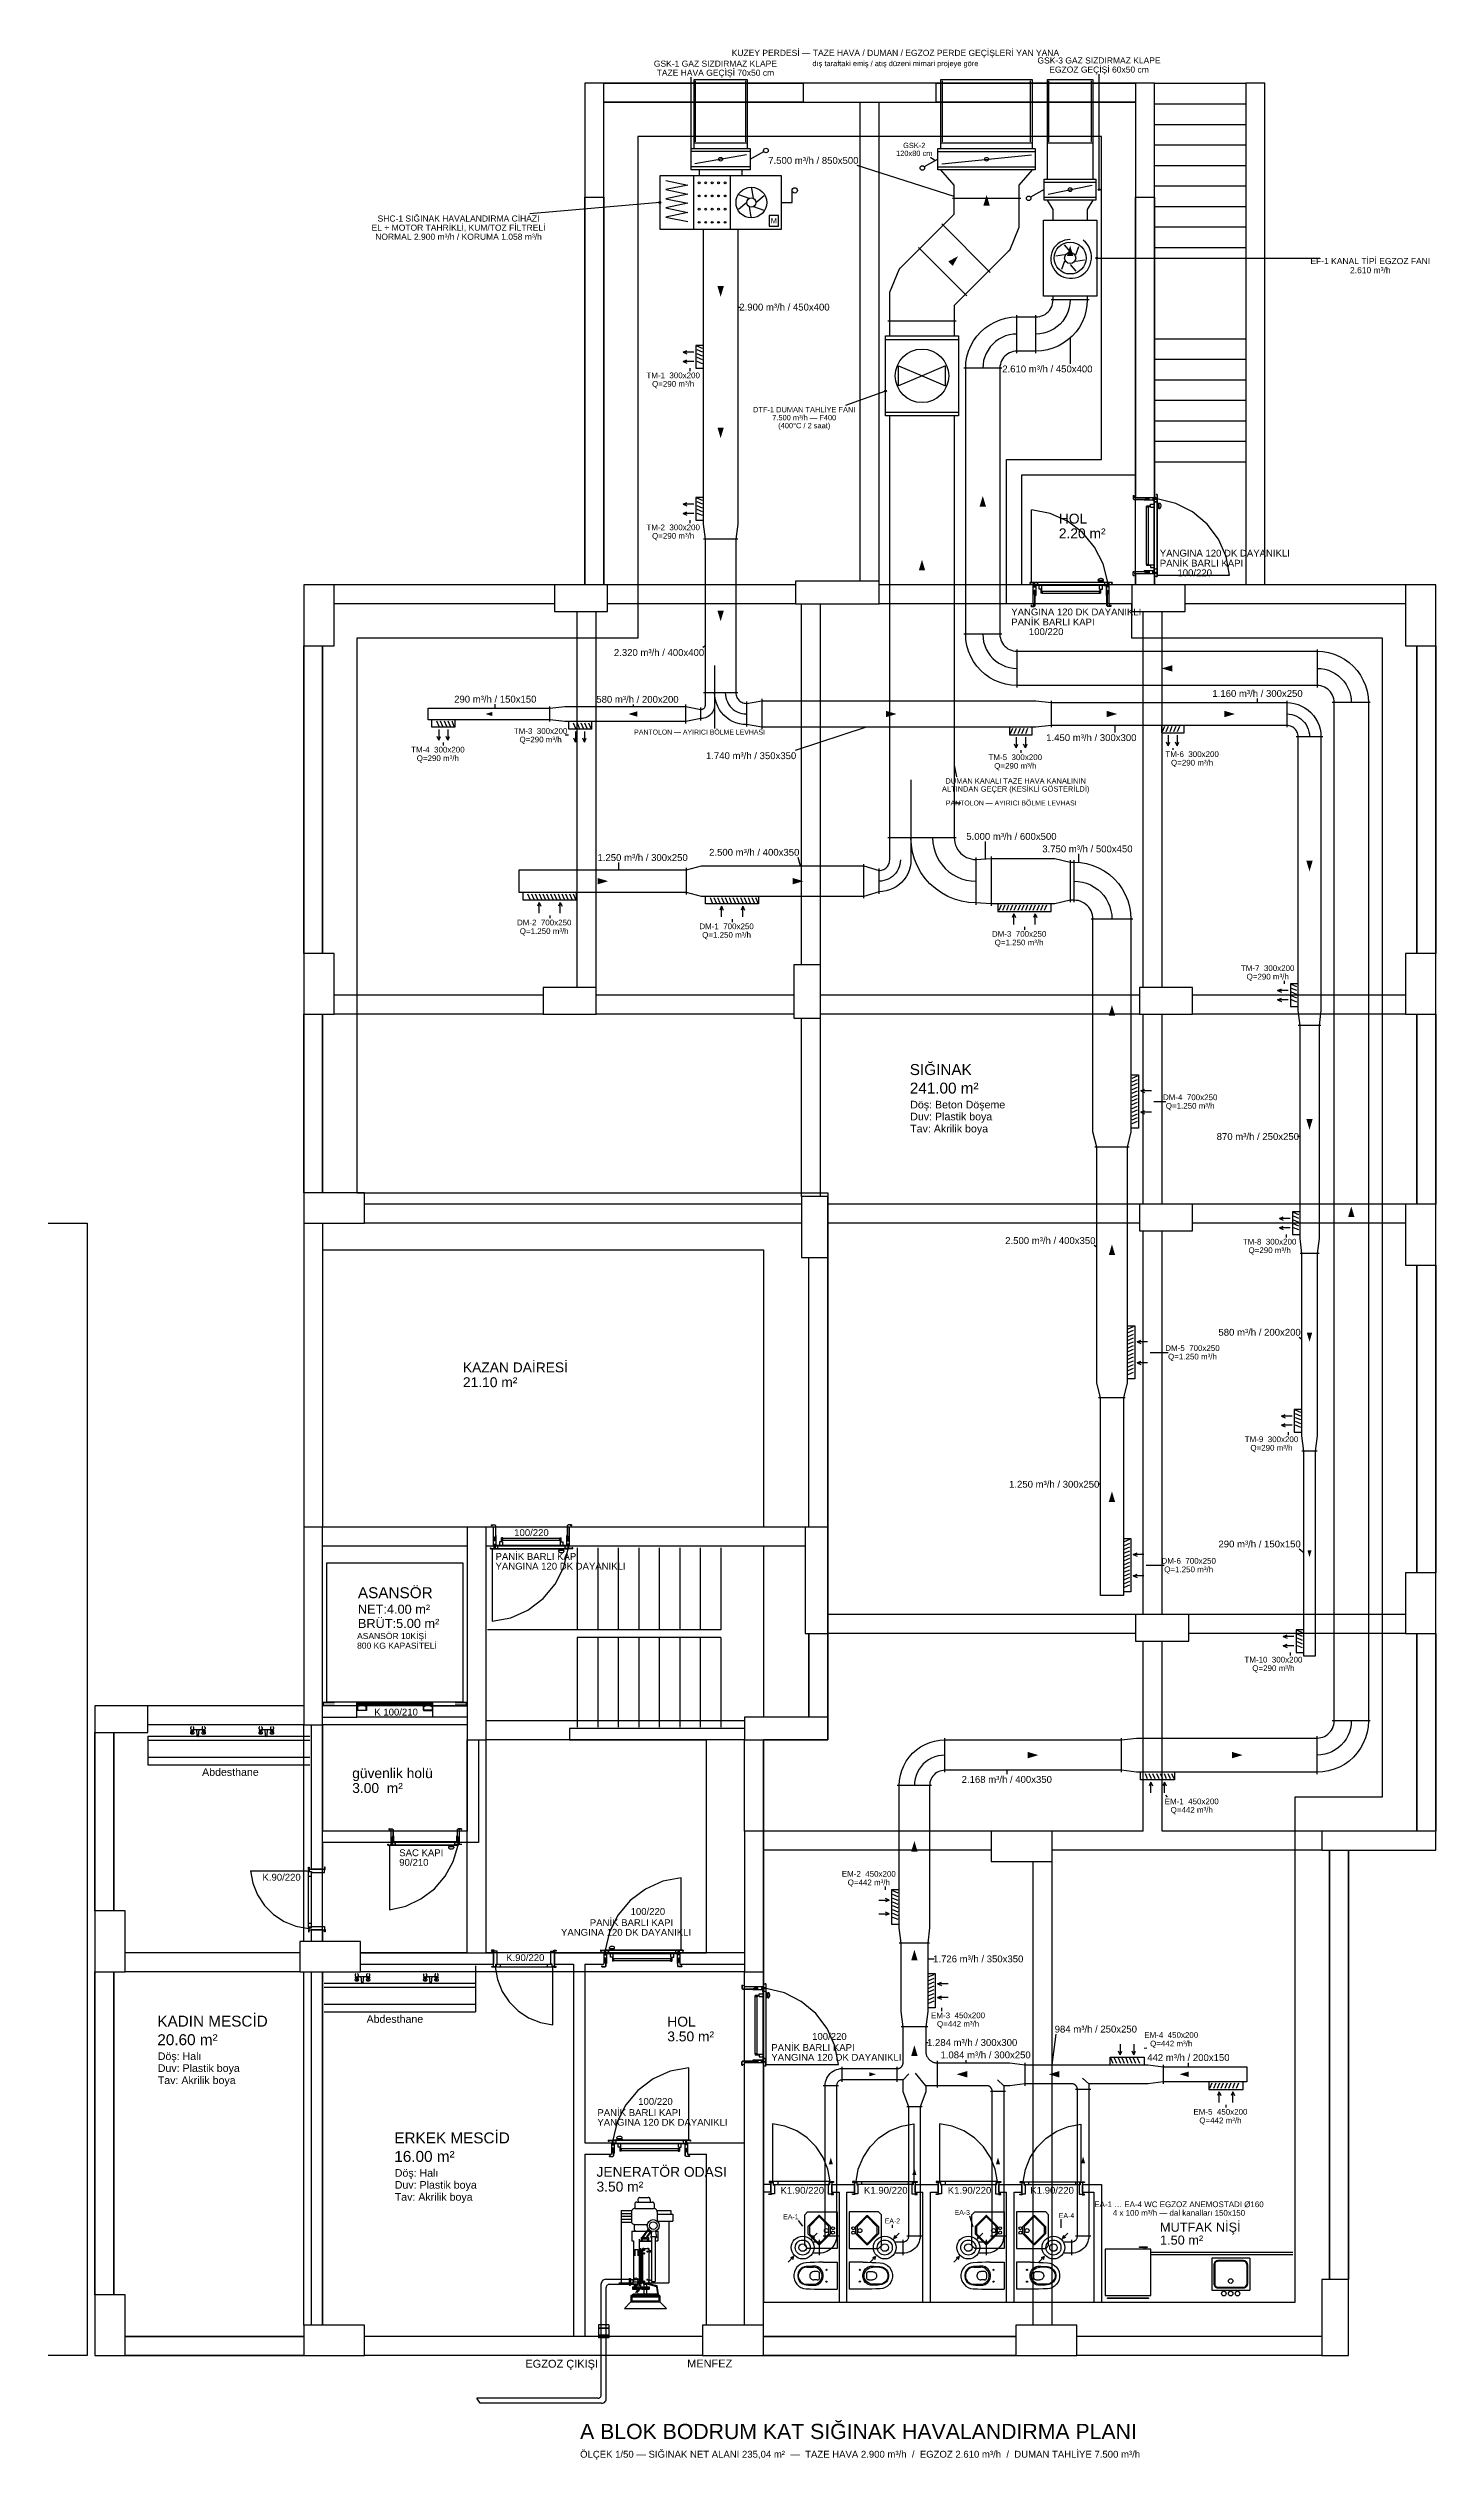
# Model space of a CAD drawing. Header units: centimetres. Extents: x 16951 to 24726, y -35407 to -32234.
# Drawn here: x 22900 to 24726, y -35407 to -32234 of the extents above; entities that cross this region are included whole.
import ezdxf
from ezdxf.enums import TextEntityAlignment as Align

# ---------------------------------------------------------------- set-up
doc = ezdxf.new("R2010")
doc.units = ezdxf.units.CM
doc.linetypes.add('DASHED', pattern=[1.524, 1.27, -0.254])
for name, color, linetype in [('ROTAS-HAV-BASLIK', 7, 'Continuous'), ('ROTAS-HAV-CIHAZ', 6, 'Continuous'), ('ROTAS-HAV-DUMAN', 1, 'Continuous'), ('ROTAS-HAV-DUMAN-GIZLI', 1, 'DASHED'), ('ROTAS-HAV-EGZOZ', 4, 'Continuous'), ('ROTAS-HAV-GECIS', 2, 'Continuous'), ('ROTAS-HAV-MENFEZ', 7, 'Continuous'), ('ROTAS-HAV-OK', 7, 'Continuous'), ('ROTAS-HAV-TAZE-HAVA', 3, 'Continuous'), ('ROTAS-HAV-YAZI', 7, 'Continuous'), ('ROTAS-MIMARI', 8, 'Continuous'), ('ROTAS-MIMARI-KOLON', 8, 'Continuous')]:
    doc.layers.add(name, color=color, linetype=linetype)
doc.styles.add('ROTAS', font='arial.ttf')

msp = doc.modelspace()

# ---------------------------------------------------------------- texts
at = {"layer": 'ROTAS-HAV-BASLIK', "style": 'ROTAS'}
for s, height, p in [('A BLOK BODRUM KAT SIĞINAK HAVALANDIRMA PLANI', 20, (23600, -35370)), ('ÖLÇEK 1/50 — SIĞINAK NET ALANI 235,04 m²  —  TAZE HAVA 2.900 m³/h  /  EGZOZ 2.610 m³/h  /  DUMAN TAHLİYE 7.500 m³/h', 9, (23600, -35400))]:
    msp.add_text(s, height=height, dxfattribs=at).set_placement(p, align=Align.MIDDLE_LEFT)
at = {"layer": 'ROTAS-HAV-CIHAZ', "style": 'ROTAS'}
for s, height, p in [('SHC-1 SIĞINAK HAVALANDIRMA CİHAZI', 8, (23440, -32458)), ('M', 7, (23855, -32461)), ('EL + MOTOR TAHRİKLİ, KUM/TOZ FİLTRELİ', 8, (23440, -32470)), ('NORMAL 2.900 m³/h / KORUMA 1.058 m³/h', 8, (23440, -32482)), ('EF-1 KANAL TİPİ EGZOZ FANI', 8, (24640, -32514)), ('2.610 m³/h', 8, (24640, -32526)), ('DTF-1 DUMAN TAHLİYE FANI', 7, (23895, -32709.5)), ('7.500 m³/h — F400', 7, (23895, -32720)), ('(400°C / 2 saat)', 7, (23895, -32730.5))]:
    msp.add_text(s, height=height, dxfattribs=at).set_placement(p, align=Align.MIDDLE_CENTER)
at = {"layer": 'ROTAS-HAV-DUMAN', "style": 'ROTAS'}
for s, height, p in [('7.500 m³/h / 850x500', 9, (23907, -32381.6)), ('ALTINDAN GEÇER (KESİKLİ GÖSTERİLDİ)', 7, (24173.3, -33208.6)), ('DUMAN KANALI TAZE HAVA KANALININ', 7, (24173.3, -33198.1)), ('PANTOLON — AYIRICI BÖLME LEVHASI', 6.5, (24167.5, -33227.1)), ('2.500 m³/h / 400x350', 9, (23829.2, -33292)), ('5.000 m³/h / 600x500', 9, (24167.7, -33271.1)), ('3.750 m³/h / 500x450', 9, (24267.7, -33287.5)), ('1.250 m³/h / 300x250', 9, (23682.3, -33298.9)), ('2.500 m³/h / 400x350', 9, (24218.9, -33802.9)), ('1.250 m³/h / 300x250', 9, (24224, -34123.6))]:
    msp.add_text(s, height=height, dxfattribs=at).set_placement(p, align=Align.MIDDLE_CENTER)
at = {"layer": 'ROTAS-HAV-EGZOZ', "style": 'ROTAS'}
for s, p in [('2.610 m³/h / 450x400', (24215, -32655.9)), ('2.168 m³/h / 400x350', (24161.6, -34512)), ('1.726 m³/h / 350x350', (24124, -34748.2)), ('984 m³/h / 250x250', (24278.8, -34840.6)), ('1.284 m³/h / 300x300', (24116, -34858.2)), ('1.084 m³/h / 300x250', (24133.7, -34874.5)), ('442 m³/h / 200x150', (24400.6, -34878))]:
    msp.add_text(s, height=9, dxfattribs=at).set_placement(p, align=Align.MIDDLE_CENTER)
at = {"layer": 'ROTAS-HAV-GECIS', "style": 'ROTAS'}
for s, height, p in [('KUZEY PERDESİ — TAZE HAVA / DUMAN / EGZOZ PERDE GEÇİŞLERİ YAN YANA', 8, (24015, -32240)), ('GSK-1 GAZ SIZDIRMAZ KLAPE', 8, (23778.1, -32254.2)), ('TAZE HAVA GEÇİŞİ 70x50 cm', 8, (23778.1, -32266.2)), ('dış taraftaki emiş / atış düzeni mimari projeye göre', 7, (24015, -32254)), ('GSK-3 GAZ SIZDIRMAZ KLAPE', 8, (24283, -32250)), ('EGZOZ GEÇİŞİ 60x50 cm', 8, (24283, -32262)), ('GSK-2', 7, (24039.8, -32361.8)), ('120x80 cm', 7, (24039.8, -32372.2))]:
    msp.add_text(s, height=height, dxfattribs=at).set_placement(p, align=Align.MIDDLE_CENTER)
at = {"layer": 'ROTAS-HAV-TAZE-HAVA', "style": 'ROTAS'}
for s, height, p in [('2.900 m³/h / 450x400', 9, (23869, -32574.6)), ('2.320 m³/h / 400x400', 9, (23703.9, -33029.1)), ('290 m³/h / 150x150', 9, (23488.4, -33090.5)), ('580 m³/h / 200x200', 9, (23675.5, -33090.7)), ('1.160 m³/h / 300x250', 9, (24491.6, -33083)), ('PANTOLON — AYIRICI BÖLME LEVHASI', 6.5, (23757.3, -33133.8)), ('1.740 m³/h / 350x350', 9, (23825.1, -33164.9)), ('1.450 m³/h / 300x300', 9, (24272.9, -33141.1)), ('870 m³/h / 250x250', 9, (24492, -33666)), ('580 m³/h / 200x200', 9, (24494.3, -33923.6)), ('290 m³/h / 150x150', 9, (24494.3, -34202.2))]:
    msp.add_text(s, height=height, dxfattribs=at).set_placement(p, align=Align.MIDDLE_CENTER)
at = {"layer": 'ROTAS-HAV-YAZI', "style": 'ROTAS'}
for s, height, p in [('TM-1  300x200', 7.5, (23722.5, -32664.4)), ('Q=290 m³/h', 7.5, (23722.5, -32675.6)), ('TM-2  300x200', 7.5, (23722.5, -32864.4)), ('Q=290 m³/h', 7.5, (23722.5, -32875.6)), ('TM-3  300x200', 7.5, (23548, -33132.4)), ('TM-4  300x200', 7.5, (23412.8, -33156.9)), ('Q=290 m³/h', 7.5, (23548, -33143.6)), ('TM-6  300x200', 7.5, (24405.5, -33162.8)), ('Q=290 m³/h', 7.5, (23412.8, -33168.2)), ('TM-5  300x200', 7.5, (24172.8, -33166.9)), ('Q=290 m³/h', 7.5, (24172.8, -33178.2)), ('Q=290 m³/h', 7.5, (24405.5, -33174.1)), ('DM-2  700x250', 7.5, (23552.8, -33384.4)), ('Q=1.250 m³/h', 7.5, (23552.8, -33395.7)), ('DM-1  700x250', 7.5, (23792.8, -33389.4)), ('Q=1.250 m³/h', 7.5, (23792.8, -33400.7)), ('DM-3  700x250', 7.5, (24177.8, -33399.4)), ('Q=1.250 m³/h', 7.5, (24177.8, -33410.7)), ('TM-7  300x200', 7.5, (24505, -33444.4)), ('Q=290 m³/h', 7.5, (24505, -33455.6)), ('DM-4  700x250', 7.5, (24403, -33614.4)), ('Q=1.250 m³/h', 7.5, (24403, -33625.6)), ('TM-8  300x200', 7.5, (24507.5, -33804.4)), ('Q=290 m³/h', 7.5, (24507.5, -33815.6)), ('DM-5  700x250', 7.5, (24406, -33944.4)), ('Q=1.250 m³/h', 7.5, (24406, -33955.6)), ('TM-9  300x200', 7.5, (24510, -34064.4)), ('Q=290 m³/h', 7.5, (24510, -34075.6)), ('DM-6  700x250', 7.5, (24401, -34224.4)), ('Q=1.250 m³/h', 7.5, (24401, -34235.6)), ('TM-10  300x200', 7.5, (24512.5, -34354.4)), ('Q=290 m³/h', 7.5, (24512.5, -34365.6)), ('EM-1  450x200', 7.5, (24405, -34540.9)), ('Q=442 m³/h', 7.5, (24405, -34552.1)), ('EM-2  450x200', 7.5, (23980, -34636.3)), ('Q=442 m³/h', 7.5, (23980, -34647.5)), ('EM-3  450x200', 7.5, (24097.5, -34822.5)), ('Q=442 m³/h', 7.5, (24097.5, -34833.7)), ('EM-4  450x200', 7.5, (24378, -34848.3)), ('Q=442 m³/h', 7.5, (24378, -34859.6)), ('EM-5  450x200', 7.5, (24442.8, -34949.4)), ('Q=442 m³/h', 7.5, (24442.8, -34960.7)), ('EA-1', 6.5, (23877.5, -35087.5)), ('EA-2', 6.5, (24011, -35093)), ('EA-3', 6.5, (24103, -35081.8)), ('EA-4', 6.5, (24240.2, -35086)), ('EA-1 … EA-4 WC EGZOZ ANEMOSTADI Ø160', 7.5, (24388.2, -35071.1)), ('4 x 100 m³/h — dal kanalları 150x150', 7.5, (24388.2, -35082.4))]:
    msp.add_text(s, height=height, dxfattribs=at).set_placement(p, align=Align.MIDDLE_CENTER)
at = {"layer": 'ROTAS-MIMARI', "style": 'ROTAS'}
for s, height, p in [('2.20 m²', 13, (24230.1, -32878.8)), ('HOL', 13, (24230.1, -32859.4)), ('YANGINA 120 DK DAYANIKLI', 9, (24363, -32902.8)), ('PANİK BARLI KAPI', 9, (24363, -32916)), ('100/220', 9, (24386.2, -32928.7)), ('YANGINA 120 DK DAYANIKLI', 9, (24167.5, -32980.2)), ('PANİK BARLI KAPI', 9, (24167.5, -32993.4)), ('100/220', 9, (24190.7, -33006.1)), ('SIĞINAK', 14.4, (24033.9, -33585.1)), ('241.00 m²', 14.4, (24033.9, -33609.5)), ('Döş: Beton Döşeme', 10, (24034.5, -33629)), ('Duv: Plastik boya', 10, (24034.5, -33644.7)), ('Tav: Akrilik boya', 10, (24034.5, -33660.6)), ('21.10 m²', 13, (23445.8, -33995.8)), ('KAZAN DAİRESİ', 13, (23445.8, -33976.3)), ('100/220', 9, (23513.3, -34191.7)), ('YANGINA 120 DK DAYANIKLI', 9, (23488.7, -34235.9)), ('PANİK BARLI KAPI', 9, (23488.7, -34223.1)), ('ASANSÖR', 14.4, (23307.6, -34273.5)), ('NET:4.00 m²', 12, (23307.6, -34294)), ('BRÜT:5.00 m²', 12, (23307.6, -34312.7)), ('ASANSÖR 10KİŞİ', 8, (23306.5, -34327.3)), ('800 KG KAPASİTELİ', 8, (23306.5, -34340)), ('K 100/210', 9, (23329.2, -34427.9)), ('Abdesthane', 10, (23102.5, -34507.3)), ('3.00  m²', 13, (23300.1, -34529.8)), ('güvenlik holü', 13, (23300.1, -34510.3)), ('SAC KAPI', 9, (23362, -34613)), ('90/210', 9, (23362, -34625.6)), ('K.90/220', 9, (23182, -34645.2)), ('100/220', 9, (23666.5, -34690.3)), ('YANGINA 120 DK DAYANIKLI', 9, (23574.9, -34717.7)), ('PANİK BARLI KAPI', 9, (23612.8, -34704.9)), ('K.90/220', 9, (23502.7, -34751)), ('KADIN MESCİD', 14.4, (23043.6, -34837.3)), ('Abdesthane', 10, (23319, -34832.3)), ('HOL', 13, (23714.8, -34837.2)), ('20.60 m²', 14.4, (23043.6, -34861.7)), ('Döş: Halı', 10, (23044.2, -34881.2)), ('3.50 m²', 13, (23714.8, -34856.7)), ('YANGINA 120 DK DAYANIKLI', 9, (23851.7, -34882.2)), ('PANİK BARLI KAPI', 9, (23851.7, -34869.3)), ('100/220', 9, (23905.4, -34854.7)), ('Tav: Akrilik boya', 10, (23044.2, -34912.8)), ('Duv: Plastik boya', 10, (23044.2, -34896.9)), ('100/220', 9, (23676.5, -34940.3)), ('YANGINA 120 DK DAYANIKLI', 9, (23622.8, -34967.7)), ('PANİK BARLI KAPI', 9, (23622.8, -34954.9)), ('16.00 m²', 14.4, (23355.5, -35015.3)), ('ERKEK MESCİD', 14.4, (23355.5, -34990.9)), ('Döş: Halı', 10, (23356.1, -35034.8)), ('JENERATÖR ODASI', 13, (23621.6, -35034.9)), ('Tav: Akrilik boya', 10, (23356.1, -35066.4)), ('Duv: Plastik boya', 10, (23356.1, -35050.5)), ('3.50 m²', 13, (23621.6, -35054.3)), ('K1.90/220', 9, (23863.8, -35057.2)), ('K1.90/220', 9, (23973.7, -35057.2)), ('K1.90/220', 9, (24083.9, -35057.2)), ('K1.90/220', 9, (24192.6, -35057.2)), ('MUTFAK NİŞİ', 12, (24363.2, -35107.2)), ('1.50 m²', 12, (24363.2, -35124.2)), ('EGZOZ ÇIKIŞI', 10.349, (23528, -35286.1)), ('MENFEZ', 10.35, (23740.9, -35285.7))]:
    msp.add_text(s, height=height, dxfattribs=at).set_placement(p)

# ---------------------------------------------------------------- linework, layer by layer
at = {"layer": 'ROTAS-HAV-CIHAZ'}
for p, q in [((23824, -32370), (23746, -32370)), ((23824, -32390), (23746, -32390)), ((23819, -32374), (23751, -32386)), ((23824, -32380), (23842, -32370)), ((24071, -32380), (24053, -32390)), ((24071, -32370), (24199, -32370)), ((24071, -32390), (24199, -32390)), ((24076, -32386), (24194, -32374)), ((23749.8, -32472), (23749.8, -32402)), ((23797.8, -32472), (23797.8, -32402)), ((23822.4, -32431.8), (23809, -32427)), ((23828.4, -32431.8), (23825.9, -32417.9)), ((23831.4, -32437), (23842.2, -32427.8)), ((24211, -32420), (24193, -32430)), ((24211, -32410), (24279, -32410)), ((24211, -32430), (24279, -32430)), ((24216, -32426), (24274, -32414)), ((23705, -32437), (23533.8, -32452)), ((23819.4, -32437), (23808.6, -32446.2)), ((23822.4, -32442.2), (23824.9, -32456.1)), ((23828.4, -32442.2), (23841.8, -32447)), ((24245, -32501.6), (24237.6, -32492.6)), ((24252.3, -32505.8), (24256.4, -32494.9)), ((24237.7, -32505.8), (24226.2, -32507.7)), ((24237.7, -32514.2), (24233.6, -32525.1)), ((24245, -32518.4), (24252.4, -32527.4)), ((24252.3, -32514.2), (24263.8, -32512.3)), ((24280, -32510), (24573.5, -32510)), ((24002, -32617.2), (24098, -32617.2)), ((24002, -32685), (23949.1, -32704.2)), ((24002, -32712.8), (24098, -32712.8))]:
    msp.add_line(p, q, dxfattribs=at)
for points in [[(23824, -32366), (23824, -32394), (23746, -32394), (23746, -32366)], [(24071, -32394), (24071, -32366), (24199, -32366), (24199, -32394)], [(23705, -32472), (23865, -32472), (23865, -32402), (23705, -32402)], [(24211, -32434), (24211, -32406), (24279, -32406), (24279, -32434)], [(23849, -32468), (23861, -32468), (23861, -32454), (23849, -32454)], [(24210, -32560), (24210, -32460), (24280, -32460), (24280, -32560)], [(24002, -32717.8), (24002, -32612.2), (24098, -32612.2), (24098, -32717.8)], [(24050, -32665), (24019.2, -32678.2), (24019.2, -32651.8)], [(24050, -32665), (24080.8, -32678.2), (24080.8, -32651.8)]]:
    msp.add_lwpolyline(points, close=True, dxfattribs=at)
for points in [[(23713, -32408), (23741.8, -32414), (23713, -32420), (23741.8, -32426), (23713, -32432), (23741.8, -32438), (23713, -32444), (23741.8, -32450), (23713, -32456), (23741.8, -32462)], [(23865, -32437), (23879, -32437), (23879, -32421)], [(24245, -32485.8), (24241.6, -32486), (24238.2, -32486.6), (24234.9, -32487.7), (24231.8, -32489.2), (24228.9, -32491.2), (24226.4, -32493.6), (24224.1, -32496.3), (24222.3, -32499.3), (24220.9, -32502.6), (24220, -32506), (24219.6, -32509.6), (24219.6, -32513.2), (24220.2, -32516.8), (24221.3, -32520.2), (24222.9, -32523.5), (24224.9, -32526.6), (24227.4, -32529.3), (24230.2, -32531.7), (24233.4, -32533.7), (24236.8, -32535.2), (24240.4, -32536.2), (24244.2, -32536.7), (24247.9, -32536.7), (24251.7, -32536.1), (24255.4, -32535), (24258.9, -32533.4), (24262.1, -32531.3), (24265, -32528.8), (24267.6, -32525.9), (24269.7, -32522.6), (24271.3, -32519), (24272.4, -32515.2), (24273, -32511.3), (24273, -32507.3), (24272.5, -32503.4), (24271.4, -32499.5), (24269.8, -32495.9), (24267.6, -32492.4), (24265, -32489.3), (24262, -32486.6)]]:
    msp.add_lwpolyline(points, dxfattribs=at)
for centre, radius in [((23844.6, -32368.5), 3), ((23785, -32380), 2.5), ((24050.4, -32391.5), 3), ((24135, -32380), 2.5), ((23756.8, -32411), 1.2), ((23756.8, -32428.3), 1.2), ((23765.3, -32411), 1.2), ((23765.3, -32428.3), 1.2), ((23773.8, -32411), 1.2), ((23773.8, -32428.3), 1.2), ((23782.3, -32411), 1.2), ((23782.3, -32428.3), 1.2), ((23790.8, -32411), 1.2), ((23790.8, -32428.3), 1.2), ((23825.4, -32437), 20.2), ((23825.4, -32437), 6.05), ((23882.5, -32421), 3.5), ((24190.4, -32431.5), 3), ((24245, -32420), 2.5), ((23705, -32437), 1.2), ((23756.8, -32445.7), 1.2), ((23756.8, -32463), 1.2), ((23765.3, -32445.7), 1.2), ((23765.3, -32463), 1.2), ((23773.8, -32445.7), 1.2), ((23773.8, -32463), 1.2), ((23782.3, -32445.7), 1.2), ((23782.3, -32463), 1.2), ((23790.8, -32445.7), 1.2), ((23790.8, -32463), 1.2), ((24245, -32510), 21), ((24245, -32510), 7.35), ((24280, -32510), 1.2), ((24050, -32665), 35.2), ((24002, -32685), 1.2)]:
    msp.add_circle(centre, radius, dxfattribs=at)
at = {"layer": 'ROTAS-HAV-DUMAN'}
for p, q in [((24092.5, -32429.1), (23964.8, -32388.3)), ((24092.5, -33177.3), (24095.4, -33192.8)), ((24092.5, -33227.1), (24101, -33227.1)), ((24133.7, -33300.5), (24133.7, -33277.9)), ((23651.2, -33315), (23651.2, -33305.6)), ((23889.9, -33310), (23887, -33298.8)), ((24256.3, -33305.4), (24256.3, -33294.2)), ((24280, -33811.8), (24276.7, -33809.6)), ((24285, -34123.6), (24281.8, -34123.6))]:
    msp.add_line(p, q, dxfattribs=at)
for points in [[(24075, -32366), (24075, -32359)], [(24195, -32359), (24195, -32366)], [(24007.5, -32612.2), (24007.5, -32557), (24007.5, -32555), (24019.9, -32524.9), (24021.4, -32523.5), (24092.5, -32452.4), (24092.5, -32414), (24075, -32394)], [(24195, -32394), (24177.5, -32414), (24177.5, -32468), (24177.5, -32470), (24165.1, -32500.1), (24163.6, -32501.5), (24092.5, -32572.6), (24092.5, -32612.2)], [(24180, -32431.8), (24090, -32431.8)], [(24139.8, -32528.9), (24076.1, -32465.2)], [(24108.9, -32559.8), (24045.2, -32496.1)], [(24095, -32593.2), (24005, -32593.2)], [(24007.5, -33092.5), (24007.5, -32717.8)], [(24092.5, -32717.8), (24092.5, -33092.5)], [(24092.5, -33127.5), (24092.5, -33273), (24092.7, -33276.2), (24093.2, -33279.3), (24094.1, -33282.4), (24095.3, -33285.4), (24096.9, -33288.2), (24098.7, -33290.8), (24100.8, -33293.2), (24103.2, -33295.3), (24105.8, -33297.1), (24108.6, -33298.7), (24111.6, -33299.9), (24114.7, -33300.8), (24117.8, -33301.3), (24121, -33301.5), (24141, -33300), (24185, -33300), (24225, -33300), (24245, -33305), (24250, -33305), (24258.4, -33305.5), (24266.7, -33306.9), (24274.8, -33309.2), (24282.5, -33312.4), (24289.9, -33316.5), (24296.8, -33321.4), (24303, -33327), (24308.6, -33333.2), (24313.5, -33340.1), (24317.6, -33347.5), (24320.8, -33355.2), (24323.1, -33363.3), (24324.5, -33371.6), (24325, -33380), (24325, -33620), (24325, -33660), (24320, -33680), (24320, -33950), (24320, -33990), (24315, -34010), (24315, -34270), (24285, -34270), (24285, -34010), (24280, -33990), (24280, -33950), (24280, -33680), (24275, -33660), (24275, -33620), (24275, -33380), (24274.8, -33377.2), (24274.4, -33374.4), (24273.6, -33371.7), (24272.5, -33369.2), (24271.2, -33366.7), (24269.5, -33364.4), (24267.7, -33362.3), (24265.6, -33360.5), (24263.3, -33358.8), (24260.8, -33357.5), (24258.3, -33356.4), (24255.6, -33355.6), (24252.8, -33355.2), (24250, -33355), (24245, -33355), (24225, -33360), (24185, -33360), (24141, -33360), (24121, -33358.5), (24111.4, -33358), (24102, -33356.4), (24092.8, -33353.7), (24083.9, -33350), (24075.5, -33345.4), (24067.7, -33339.8), (24060.5, -33333.5), (24054.2, -33326.3), (24048.6, -33318.5), (24044, -33310.1), (24040.3, -33301.2), (24037.6, -33292), (24036, -33282.6), (24035.5, -33273), (24035.5, -33302), (24035.2, -33306.7), (24034.4, -33311.3), (24033.1, -33315.9), (24031.3, -33320.2), (24029.1, -33324.3), (24026.3, -33328.2), (24023.2, -33331.7), (24019.7, -33334.8), (24015.8, -33337.6), (24011.7, -33339.8), (24007.4, -33341.6), (24002.8, -33342.9), (23998.2, -33343.7), (23993.5, -33344), (23973.5, -33350), (23800, -33350), (23760, -33350), (23740, -33345), (23520, -33345), (23520, -33315), (23740, -33315), (23760, -33310)], [(23760, -33310), (23800, -33310), (23973.5, -33310), (23993.5, -33316), (23995.1, -33315.9), (23996.6, -33315.6), (23998.1, -33315.2), (23999.6, -33314.6), (24000.9, -33313.9), (24002.2, -33312.9), (24003.4, -33311.9), (24004.4, -33310.7), (24005.4, -33309.4), (24006.1, -33308.1), (24006.7, -33306.6), (24007.1, -33305.1), (24007.4, -33303.6), (24007.5, -33302), (24007.5, -33273), (24007.5, -33127.5)], [(24035.5, -33196.5), (24035.5, -33273)], [(24035.5, -33273), (24005, -33273)], [(24064, -33273), (24035.5, -33273)], [(24064, -33273), (24064.4, -33279.4), (24065.4, -33285.7), (24067.2, -33291.8), (24069.6, -33297.7), (24072.7, -33303.3), (24076.4, -33308.5), (24080.7, -33313.3), (24085.5, -33317.6), (24090.7, -33321.3), (24096.3, -33324.4), (24102.2, -33326.8), (24108.3, -33328.6), (24114.6, -33329.6), (24121, -33330)], [(24095, -33273), (24064, -33273)], [(23740, -33347.5), (23740, -33312.5)], [(23973.5, -33352.5), (23973.5, -33307.5)], [(24021.5, -33302), (24021.3, -33305.1), (24020.8, -33308.2), (24019.9, -33311.2), (24018.7, -33314.1), (24017.2, -33316.9), (24015.4, -33319.5), (24013.3, -33321.8), (24011, -33323.9), (24008.4, -33325.7), (24005.6, -33327.2), (24002.7, -33328.4), (23999.7, -33329.3), (23996.6, -33329.8), (23993.5, -33330)], [(23993.5, -33330), (23993.5, -33313.5)], [(24121, -33299), (24121, -33330)], [(24141, -33297.5), (24141, -33362.5)], [(24245, -33302.5), (24245, -33357.5)], [(24250, -33302.5), (24250, -33330)], [(23993.5, -33346.5), (23993.5, -33330)], [(24121, -33330), (24121, -33361)], [(24250, -33330), (24255.6, -33330.3), (24261.1, -33331.3), (24266.5, -33332.8), (24271.7, -33335), (24276.6, -33337.7), (24281.2, -33340.9), (24285.4, -33344.6), (24289.1, -33348.8), (24292.3, -33353.4), (24295, -33358.3), (24297.2, -33363.5), (24298.7, -33368.9), (24299.7, -33374.4), (24300, -33380)], [(24250, -33330), (24250, -33357.5)], [(24300, -33380), (24272.5, -33380)], [(24327.5, -33380), (24300, -33380)], [(24322.5, -33680), (24277.5, -33680)], [(24317.5, -34010), (24282.5, -34010)]]:
    msp.add_lwpolyline(points, dxfattribs=at)
at = {"layer": 'ROTAS-HAV-DUMAN-GIZLI', "ltscale": 0.6}
for points in [[(24007.5, -33127.5), (24007.5, -33092.5)], [(24092.5, -33092.5), (24092.5, -33127.5)]]:
    msp.add_lwpolyline(points, dxfattribs=at)
at = {"layer": 'ROTAS-HAV-EGZOZ'}
for p, q in [((24245, -32615.2), (24245, -32649.2)), ((24161.6, -34500), (24161.6, -34505.2)), ((24057.5, -34748.2), (24066.2, -34748.2)), ((24055, -34858.2), (24058.2, -34858.2)), ((24221.1, -34887.5), (24226.6, -34847.4)), ((24108.2, -34885), (24108.2, -34881.3)), ((24400.6, -34890), (24400.6, -34884.8))]:
    msp.add_line(p, q, dxfattribs=at)
for points in [[(24215, -32406), (24215, -32359)], [(24275, -32359), (24275, -32406)], [(24222.5, -32460), (24222.5, -32446), (24215, -32434)], [(24275, -32434), (24267.5, -32446), (24267.5, -32460)], [(23906, -35120.5), (23915, -35120.5), (23915.8, -35120.5), (23916.7, -35120.3), (23917.5, -35120.1), (23918.3, -35119.8), (23919, -35119.4), (23919.7, -35118.9), (23920.3, -35118.3), (23920.9, -35117.7), (23921.4, -35117), (23921.8, -35116.3), (23922.1, -35115.5), (23922.3, -35114.7), (23922.5, -35113.8), (23922.5, -35113), (23922.5, -34915), (23922.6, -34912.5), (23923.1, -34910), (23923.8, -34907.6), (23924.7, -34905.2), (23925.9, -34903), (23927.4, -34901), (23929.1, -34899.1), (23931, -34897.4), (23933, -34895.9), (23935.2, -34894.7), (23937.6, -34893.8), (23940, -34893.1), (23942.5, -34892.6), (23945, -34892.5), (24017.5, -34892.5), (24017.9, -34892.5), (24018.2, -34892.5), (24018.6, -34892.4), (24019, -34892.4), (24019.3, -34892.3), (24019.7, -34892.2), (24020, -34892.1), (24020.4, -34891.9), (24020.7, -34891.8), (24021, -34891.6), (24021.4, -34891.4), (24021.7, -34891.2), (24022, -34891), (24022.3, -34890.8), (24022.5, -34890.6), (24022.8, -34890.3), (24023.1, -34890), (24023.3, -34889.8), (24023.5, -34889.5), (24023.7, -34889.2), (24023.9, -34888.9), (24024.1, -34888.5), (24024.3, -34888.2), (24024.4, -34887.9), (24024.6, -34887.5), (24024.7, -34887.2), (24024.8, -34886.8), (24024.9, -34886.5), (24024.9, -34886.1), (24025, -34885.7), (24025, -34885.4), (24025, -34885), (24025, -34837.5), (24022.5, -34817.5), (24022.5, -34790), (24022.5, -34727.5), (24020, -34707.5), (24020, -34680), (24020, -34520), (24020.4, -34513.3), (24021.5, -34506.6), (24023.4, -34500.2), (24025.9, -34494), (24029.2, -34488.1), (24033.1, -34482.6), (24037.6, -34477.6), (24042.6, -34473.1), (24048.1, -34469.2), (24054, -34465.9), (24060.2, -34463.4), (24066.6, -34461.5), (24073.3, -34460.4), (24080, -34460), (24312.5, -34460), (24332.5, -34457.5), (24360, -34457.5), (24570, -34457.5), (24572.5, -34457.4), (24575, -34456.9), (24577.4, -34456.2), (24579.8, -34455.3), (24582, -34454.1), (24584, -34452.6), (24585.9, -34450.9), (24587.6, -34449), (24589.1, -34447), (24590.3, -34444.8), (24591.2, -34442.4), (24591.9, -34440), (24592.4, -34437.5), (24592.5, -34435), (24592.5, -33095), (24592.4, -33092.5), (24591.9, -33090), (24591.2, -33087.6), (24590.3, -33085.2), (24589.1, -33083), (24587.6, -33081), (24585.9, -33079.1), (24584, -33077.4), (24582, -33075.9), (24579.8, -33074.7), (24577.4, -33073.8), (24575, -33073.1), (24572.5, -33072.6), (24570, -33072.5), (24175, -33072.5), (24167.4, -33072.1), (24160, -33070.8), (24152.7, -33068.7), (24145.7, -33065.8), (24139.1, -33062.2), (24132.9, -33057.8), (24127.3, -33052.7), (24122.2, -33047.1), (24117.8, -33040.9), (24114.2, -33034.3), (24111.3, -33027.3), (24109.2, -33020), (24107.9, -33012.6), (24107.5, -33005), (24107.5, -32655), (24107.9, -32647.4), (24109.2, -32640), (24111.3, -32632.7), (24114.2, -32625.7), (24117.8, -32619.1), (24122.2, -32612.9), (24127.3, -32607.3), (24132.9, -32602.2), (24139.1, -32597.8), (24145.7, -32594.2), (24152.7, -32591.3), (24160, -32589.2), (24167.4, -32587.9), (24175, -32587.5), (24200, -32587.5), (24202.5, -32587.4), (24205, -32586.9), (24207.4, -32586.2), (24209.8, -32585.3), (24212, -32584.1), (24214, -32582.6), (24215.9, -32580.9), (24217.6, -32579), (24219.1, -32577), (24220.3, -32574.8), (24221.2, -32572.4), (24221.9, -32570), (24222.4, -32567.5), (24222.5, -32565), (24222.5, -32560)], [(24267.5, -32560), (24267.5, -32565), (24267.1, -32572.6), (24265.8, -32580), (24263.7, -32587.3), (24260.8, -32594.3), (24257.2, -32600.9), (24252.8, -32607.1), (24247.7, -32612.7), (24242.1, -32617.8), (24235.9, -32622.2), (24229.3, -32625.8), (24222.3, -32628.7), (24215, -32630.8), (24207.6, -32632.1), (24200, -32632.5), (24175, -32632.5), (24172.5, -32632.6), (24170, -32633.1), (24167.6, -32633.8), (24165.2, -32634.7), (24163, -32635.9), (24161, -32637.4), (24159.1, -32639.1), (24157.4, -32641), (24155.9, -32643), (24154.7, -32645.2), (24153.8, -32647.6), (24153.1, -32650), (24152.6, -32652.5), (24152.5, -32655), (24152.5, -33005), (24152.6, -33007.5), (24153.1, -33010), (24153.8, -33012.4), (24154.7, -33014.8), (24155.9, -33017), (24157.4, -33019), (24159.1, -33020.9), (24161, -33022.6), (24163, -33024.1), (24165.2, -33025.3), (24167.6, -33026.2), (24170, -33026.9), (24172.5, -33027.4), (24175, -33027.5), (24570, -33027.5), (24577.6, -33027.9), (24585, -33029.2), (24592.3, -33031.3), (24599.3, -33034.2), (24605.9, -33037.8), (24612.1, -33042.2), (24617.7, -33047.3), (24622.8, -33052.9), (24627.2, -33059.1), (24630.8, -33065.7), (24633.7, -33072.7), (24635.8, -33080), (24637.1, -33087.4), (24637.5, -33095), (24637.5, -34435), (24637.1, -34442.6), (24635.8, -34450), (24633.7, -34457.3), (24630.8, -34464.3), (24627.2, -34470.9), (24622.8, -34477.1), (24617.7, -34482.7), (24612.1, -34487.8), (24605.9, -34492.2), (24599.3, -34495.8), (24592.3, -34498.7), (24585, -34500.8), (24577.6, -34502.1), (24570, -34502.5), (24360, -34502.5), (24332.5, -34502.5), (24312.5, -34500), (24080, -34500), (24077.8, -34500.1), (24075.5, -34500.5), (24073.4, -34501.1), (24071.3, -34502), (24069.4, -34503.1), (24067.5, -34504.4), (24065.9, -34505.9), (24064.4, -34507.5), (24063.1, -34509.4), (24062, -34511.3), (24061.1, -34513.4), (24060.5, -34515.5), (24060.1, -34517.8), (24060, -34520), (24060, -34680), (24060, -34707.5), (24057.5, -34727.5), (24057.5, -34790), (24057.5, -34817.5), (24055, -34837.5), (24055, -34870), (24055, -34870.7), (24055.1, -34871.5), (24055.2, -34872.2), (24055.3, -34872.9), (24055.4, -34873.6), (24055.6, -34874.4), (24055.9, -34875.1), (24056.1, -34875.7), (24056.4, -34876.4), (24056.8, -34877.1), (24057.1, -34877.7), (24057.5, -34878.3), (24058, -34878.9), (24058.4, -34879.5), (24058.9, -34880.1), (24059.4, -34880.6), (24059.9, -34881.1), (24060.5, -34881.6), (24061.1, -34882), (24061.7, -34882.5), (24062.3, -34882.9), (24062.9, -34883.2), (24063.6, -34883.6), (24064.3, -34883.9), (24064.9, -34884.1), (24065.6, -34884.4), (24066.4, -34884.6), (24067.1, -34884.7), (24067.8, -34884.8), (24068.5, -34884.9), (24069.3, -34885), (24070, -34885), (24150, -34885), (24165.5, -34885), (24185.5, -34887.5), (24262, -34887.5), (24320, -34887.5), (24347.5, -34887.5), (24367.5, -34890), (24477.5, -34890), (24477.5, -34910), (24367.5, -34910), (24347.5, -34912.5), (24320, -34912.5), (24269.5, -34912.5), (24269.5, -35113), (24269.4, -35115.5), (24268.9, -35118), (24268.2, -35120.4), (24267.3, -35122.8), (24266.1, -35125), (24264.6, -35127), (24262.9, -35128.9), (24261, -35130.6), (24259, -35132.1), (24256.8, -35133.3), (24254.4, -35134.2), (24252, -35134.9), (24249.5, -35135.4), (24247, -35135.5), (24236, -35135.5)], [(24175, -32610), (24175, -32585)], [(24245, -32565), (24244.7, -32570), (24243.9, -32575), (24242.5, -32579.9), (24240.5, -32584.5), (24238.1, -32588.9), (24235.2, -32593.1), (24231.8, -32596.8), (24228.1, -32600.2), (24223.9, -32603.1), (24219.5, -32605.5), (24214.9, -32607.5), (24210, -32608.9), (24205, -32609.7), (24200, -32610)], [(24200, -32610), (24200, -32585)], [(24245, -32565), (24220, -32565)], [(24270, -32565), (24245, -32565)], [(24175, -32610), (24170, -32610.3), (24165, -32611.1), (24160.1, -32612.5), (24155.5, -32614.5), (24151.1, -32616.9), (24146.9, -32619.8), (24143.2, -32623.2), (24139.8, -32626.9), (24136.9, -32631.1), (24134.5, -32635.5), (24132.5, -32640.1), (24131.1, -32645), (24130.3, -32650), (24130, -32655)], [(24175, -32635), (24175, -32610)], [(24200, -32635), (24200, -32610)], [(24130, -32655), (24105, -32655)], [(24155, -32655), (24130, -32655)], [(24130, -33005), (24105, -33005)], [(24130, -33005), (24130.3, -33010), (24131.1, -33015), (24132.5, -33019.9), (24134.5, -33024.5), (24136.9, -33028.9), (24139.8, -33033.1), (24143.2, -33036.8), (24146.9, -33040.2), (24151.1, -33043.1), (24155.5, -33045.5), (24160.1, -33047.5), (24165, -33048.9), (24170, -33049.7), (24175, -33050)], [(24155, -33005), (24130, -33005)], [(24175, -33025), (24175, -33050)], [(24570, -33025), (24570, -33050)], [(24175, -33050), (24175, -33075)], [(24570, -33050), (24575, -33050.3), (24580, -33051.1), (24584.9, -33052.5), (24589.5, -33054.5), (24593.9, -33056.9), (24598.1, -33059.8), (24601.8, -33063.2), (24605.2, -33066.9), (24608.1, -33071.1), (24610.5, -33075.5), (24612.5, -33080.1), (24613.9, -33085), (24614.7, -33090), (24615, -33095)], [(24570, -33050), (24570, -33075)], [(24615, -33095), (24590, -33095)], [(24640, -33095), (24615, -33095)], [(24080, -34480), (24080, -34457.5)], [(24312.5, -34502.5), (24312.5, -34457.5)], [(24615, -34435), (24614.7, -34440), (24613.9, -34445), (24612.5, -34449.9), (24610.5, -34454.5), (24608.1, -34458.9), (24605.2, -34463.1), (24601.8, -34466.8), (24598.1, -34470.2), (24593.9, -34473.1), (24589.5, -34475.5), (24584.9, -34477.5), (24580, -34478.9), (24575, -34479.7), (24570, -34480)], [(24570, -34480), (24570, -34455)], [(24615, -34435), (24590, -34435)], [(24640, -34435), (24615, -34435)], [(24080, -34480), (24075.5, -34480.3), (24071.1, -34481), (24066.8, -34482.2), (24062.6, -34484), (24058.7, -34486.1), (24055.1, -34488.7), (24051.7, -34491.7), (24048.7, -34495.1), (24046.1, -34498.7), (24044, -34502.6), (24042.2, -34506.8), (24041, -34511.1), (24040.3, -34515.5), (24040, -34520)], [(24080, -34502.5), (24080, -34480)], [(24570, -34505), (24570, -34480)], [(24040, -34520), (24017.5, -34520)], [(24062.5, -34520), (24040, -34520)], [(24060, -34727.5), (24020, -34727.5)], [(24057.5, -34837.5), (24022.5, -34837.5)], [(23945, -34910), (23945, -34890)], [(24017.5, -34910), (24017.5, -34890)], [(24025, -34907.5), (24032.5, -34899.2)], [(24055, -34915), (24041.5, -34898.5)], [(24070, -34882.5), (24070, -34917.5)], [(24185.5, -34885), (24185.5, -34915)], [(24269.5, -34912.5), (24261.2, -34905)], [(24367.5, -34887.5), (24367.5, -34912.5)], [(24026.7, -35120.3), (24027.5, -35120.1), (24028.3, -35119.8), (24029, -35119.4), (24029.7, -35118.9), (24030.3, -35118.3), (24030.9, -35117.7), (24031.4, -35117), (24031.8, -35116.3), (24032.1, -35115.5), (24032.3, -35114.7), (24032.5, -35113.8), (24032.5, -35113), (24032.5, -34943), (24025, -34923), (24025, -34907.5), (23945, -34907.5), (23944.2, -34907.5), (23943.3, -34907.7), (23942.5, -34907.9), (23941.7, -34908.2), (23941, -34908.6), (23940.3, -34909.1), (23939.7, -34909.7), (23939.1, -34910.3), (23938.6, -34911), (23938.2, -34911.7), (23937.9, -34912.5), (23937.7, -34913.3), (23937.5, -34914.2), (23937.5, -34915), (23937.5, -35113), (23937.4, -35115.5), (23936.9, -35118), (23936.2, -35120.4), (23935.3, -35122.8), (23934.1, -35125), (23932.6, -35127), (23930.9, -35128.9), (23929, -35130.6), (23927, -35132.1), (23924.8, -35133.3), (23922.4, -35134.2), (23920, -35134.9), (23917.5, -35135.4), (23915, -35135.5), (23906, -35135.5)], [(23940, -34915), (23920, -34915)], [(24124, -35120.5), (24135, -35120.5), (24135.8, -35120.5), (24136.7, -35120.3), (24137.5, -35120.1), (24138.3, -35119.8), (24139, -35119.4), (24139.7, -35118.9), (24140.3, -35118.3), (24140.9, -35117.7), (24141.4, -35117), (24141.8, -35116.3), (24142.1, -35115.5), (24142.3, -35114.7), (24142.5, -35113.8), (24142.5, -35113), (24142.5, -34922.5), (24142.5, -34922.1), (24142.5, -34921.8), (24142.4, -34921.4), (24142.4, -34921), (24142.3, -34920.7), (24142.2, -34920.3), (24142.1, -34920), (24141.9, -34919.6), (24141.8, -34919.3), (24141.6, -34919), (24141.4, -34918.6), (24141.2, -34918.3), (24141, -34918), (24140.8, -34917.7), (24140.6, -34917.5), (24140.3, -34917.2), (24140, -34916.9), (24139.8, -34916.7), (24139.5, -34916.5), (24139.2, -34916.3), (24138.9, -34916.1), (24138.5, -34915.9), (24138.2, -34915.7), (24137.9, -34915.6), (24137.5, -34915.4), (24137.2, -34915.3), (24136.8, -34915.2), (24136.5, -34915.1), (24136.1, -34915.1), (24135.7, -34915), (24135.4, -34915), (24135, -34915), (24055, -34915), (24055, -34923), (24047.5, -34943), (24047.5, -35113), (24047.4, -35115.5), (24046.9, -35118), (24046.2, -35120.4), (24045.3, -35122.8), (24044.1, -35125), (24042.6, -35127), (24040.9, -35128.9), (24039, -35130.6), (24037, -35132.1), (24034.8, -35133.3), (24032.4, -35134.2), (24030, -35134.9), (24027.5, -35135.4), (24025, -35135.5), (24014, -35135.5)], [(24236, -35120.5), (24247, -35120.5), (24247.8, -35120.5), (24248.7, -35120.3), (24249.5, -35120.1), (24250.3, -35119.8), (24251, -35119.4), (24251.7, -35118.9), (24252.3, -35118.3), (24252.9, -35117.7), (24253.4, -35117), (24253.8, -35116.3), (24254.1, -35115.5), (24254.3, -35114.7), (24254.5, -35113.8), (24254.5, -35113), (24254.5, -34920), (24254.5, -34919.6), (24254.5, -34919.3), (24254.4, -34918.9), (24254.4, -34918.5), (24254.3, -34918.2), (24254.2, -34917.8), (24254.1, -34917.5), (24253.9, -34917.1), (24253.8, -34916.8), (24253.6, -34916.5), (24253.4, -34916.1), (24253.2, -34915.8), (24253, -34915.5), (24252.8, -34915.2), (24252.6, -34915), (24252.3, -34914.7), (24252, -34914.4), (24251.8, -34914.2), (24251.5, -34914), (24251.2, -34913.8), (24250.9, -34913.6), (24250.5, -34913.4), (24250.2, -34913.2), (24249.9, -34913.1), (24249.5, -34912.9), (24249.2, -34912.8), (24248.8, -34912.7), (24248.5, -34912.6), (24248.1, -34912.6), (24247.7, -34912.5), (24247.4, -34912.5), (24247, -34912.5), (24185.5, -34912.5), (24165.5, -34915), (24157.5, -34915), (24157.5, -35113), (24157.4, -35115.5), (24156.9, -35118), (24156.2, -35120.4), (24155.3, -35122.8), (24154.1, -35125), (24152.6, -35127), (24150.9, -35128.9), (24149, -35130.6), (24147, -35132.1), (24144.8, -35133.3), (24142.4, -35134.2), (24140, -35134.9), (24137.5, -35135.4), (24135, -35135.5), (24124, -35135.5)], [(24160, -34922.5), (24140, -34922.5)], [(24157.5, -34915), (24149.2, -34907.5)], [(24272, -34920), (24252, -34920)], [(24050, -34943), (24030, -34943)], [(23915, -35138), (23915, -35118)], [(23940, -35113), (23920, -35113)], [(24014, -35120.5), (24025, -35120.5), (24025.8, -35120.5), (24026.7, -35120.3)], [(24025, -35138), (24025, -35118)], [(24050, -35113), (24030, -35113)], [(24135, -35138), (24135, -35118)], [(24160, -35113), (24140, -35113)], [(24247, -35138), (24247, -35118)], [(24272, -35113), (24252, -35113)]]:
    msp.add_lwpolyline(points, dxfattribs=at)
at = {"layer": 'ROTAS-HAV-GECIS'}
for p, q in [((23746, -32366), (23746, -32272.2)), ((24283, -32420), (24283, -32268)), ((23752, -32357), (23752, -32277)), ((23818, -32357), (23818, -32277)), ((24077, -32357), (24077, -32277)), ((24193, -32357), (24193, -32277)), ((24217, -32357), (24217, -32277)), ((24273, -32357), (24273, -32277)), ((24066.8, -32381.8), (24061.4, -32377.5))]:
    msp.add_line(p, q, dxfattribs=at)
for points in [[(23750, -32359), (23750, -32275), (23820, -32275), (23820, -32359)], [(24075, -32359), (24075, -32275), (24195, -32275), (24195, -32359)], [(24215, -32359), (24215, -32275), (24275, -32275), (24275, -32359)]]:
    msp.add_lwpolyline(points, close=True, dxfattribs=at)
msp.add_circle((24283, -32420), 1.2, dxfattribs=at)
at = {"layer": 'ROTAS-HAV-MENFEZ'}
for p, q in [((23735.5, -32634), (23740.5, -32631.8)), ((23749.5, -32634), (23735.5, -32634)), ((23735.5, -32634), (23740.5, -32636.2)), ((23735.5, -32646), (23740.5, -32643.8)), ((23749.5, -32646), (23735.5, -32646)), ((23735.5, -32646), (23740.5, -32648.2)), ((23761, -32629), (23754, -32626)), ((23761, -32634), (23754, -32631)), ((23761, -32639), (23754, -32636)), ((23761, -32644), (23754, -32641)), ((23761, -32649), (23754, -32646)), ((23735.5, -32834), (23740.5, -32831.8)), ((23749.5, -32834), (23735.5, -32834)), ((23735.5, -32834), (23740.5, -32836.2)), ((23735.5, -32846), (23740.5, -32843.8)), ((23761, -32829), (23754, -32826)), ((23761, -32834), (23754, -32831)), ((23761, -32839), (23754, -32836)), ((23761, -32844), (23754, -32841)), ((23749.5, -32846), (23735.5, -32846)), ((23735.5, -32846), (23740.5, -32848.2)), ((23761, -32849), (23754, -32846)), ((23411, -33119), (23414, -33126)), ((23416, -33119), (23419, -33126)), ((23421, -33119), (23424, -33126)), ((23426, -33119), (23429, -33126)), ((23431, -33119), (23434, -33126)), ((23591, -33121.5), (23594, -33128.5)), ((23596, -33121.5), (23599, -33128.5)), ((23601, -33121.5), (23604, -33128.5)), ((23606, -33121.5), (23609, -33128.5)), ((23611, -33121.5), (23614, -33128.5)), ((24169, -33129), (24166, -33136)), ((24174, -33129), (24171, -33136)), ((24179, -33129), (24176, -33136)), ((24184, -33129), (24181, -33136)), ((24189, -33129), (24186, -33136)), ((24369, -33126.5), (24366, -33133.5)), ((24374, -33126.5), (24371, -33133.5)), ((24379, -33126.5), (24376, -33133.5)), ((24384, -33126.5), (24381, -33133.5)), ((24389, -33126.5), (24386, -33133.5)), ((23414, -33144.5), (23411.8, -33139.5)), ((23414, -33130.5), (23414, -33144.5)), ((23414, -33144.5), (23416.2, -33139.5)), ((23426, -33144.5), (23423.8, -33139.5)), ((23426, -33130.5), (23426, -33144.5)), ((23426, -33144.5), (23428.2, -33139.5)), ((23594, -33147), (23591.8, -33142)), ((23594, -33133), (23594, -33147)), ((23594, -33147), (23596.2, -33142)), ((23606, -33147), (23603.8, -33142)), ((23606, -33133), (23606, -33147)), ((23606, -33147), (23608.2, -33142)), ((24174, -33154.5), (24171.8, -33149.5)), ((24174, -33140.5), (24174, -33154.5)), ((24174, -33154.5), (24176.2, -33149.5)), ((24186, -33154.5), (24183.8, -33149.5)), ((24186, -33140.5), (24186, -33154.5)), ((24186, -33154.5), (24188.2, -33149.5)), ((24374, -33152), (24371.8, -33147)), ((24374, -33138), (24374, -33152)), ((24374, -33152), (24376.2, -33147)), ((24386, -33152), (24383.8, -33147)), ((24386, -33138), (24386, -33152)), ((24386, -33152), (24388.2, -33147)), ((23531, -33346.5), (23534, -33353.5)), ((23536, -33346.5), (23539, -33353.5)), ((23541, -33346.5), (23544, -33353.5)), ((23546, -33346.5), (23549, -33353.5)), ((23551, -33346.5), (23554, -33353.5)), ((23556, -33346.5), (23559, -33353.5)), ((23561, -33346.5), (23564, -33353.5)), ((23566, -33346.5), (23569, -33353.5)), ((23571, -33346.5), (23574, -33353.5)), ((23576, -33346.5), (23579, -33353.5)), ((23581, -33346.5), (23584, -33353.5)), ((23586, -33346.5), (23589, -33353.5)), ((23591, -33346.5), (23594, -33353.5)), ((23771, -33351.5), (23774, -33358.5)), ((23776, -33351.5), (23779, -33358.5)), ((23781, -33351.5), (23784, -33358.5)), ((23786, -33351.5), (23789, -33358.5)), ((23791, -33351.5), (23794, -33358.5)), ((23796, -33351.5), (23799, -33358.5)), ((23801, -33351.5), (23804, -33358.5)), ((23806, -33351.5), (23809, -33358.5)), ((23811, -33351.5), (23814, -33358.5)), ((23816, -33351.5), (23819, -33358.5)), ((23821, -33351.5), (23824, -33358.5)), ((23826, -33351.5), (23829, -33358.5)), ((23831, -33351.5), (23834, -33358.5)), ((23546, -33358), (23543.8, -33363)), ((23546, -33372), (23546, -33358)), ((23546, -33358), (23548.2, -33363)), ((23574, -33358), (23571.8, -33363)), ((23574, -33372), (23574, -33358)), ((23574, -33358), (23576.2, -33363)), ((23786, -33363), (23783.8, -33368)), ((23786, -33377), (23786, -33363)), ((23786, -33363), (23788.2, -33368)), ((23814, -33363), (23811.8, -33368)), ((23814, -33377), (23814, -33363)), ((23814, -33363), (23816.2, -33368)), ((24154, -33361.5), (24151, -33368.5)), ((24159, -33361.5), (24156, -33368.5)), ((24164, -33361.5), (24161, -33368.5)), ((24169, -33361.5), (24166, -33368.5)), ((24171, -33373), (24168.8, -33378)), ((24174, -33361.5), (24171, -33368.5)), ((24171, -33387), (24171, -33373)), ((24171, -33373), (24173.2, -33378)), ((24179, -33361.5), (24176, -33368.5)), ((24184, -33361.5), (24181, -33368.5)), ((24189, -33361.5), (24186, -33368.5)), ((24194, -33361.5), (24191, -33368.5)), ((24199, -33361.5), (24196, -33368.5)), ((24199, -33373), (24196.8, -33378)), ((24199, -33387), (24199, -33373)), ((24199, -33373), (24201.2, -33378)), ((24204, -33361.5), (24201, -33368.5)), ((24209, -33361.5), (24206, -33368.5)), ((24214, -33361.5), (24211, -33368.5)), ((24518, -33474), (24523, -33471.8)), ((24532, -33474), (24518, -33474)), ((24518, -33474), (24523, -33476.2)), ((24543.5, -33469), (24536.5, -33466)), ((24543.5, -33474), (24536.5, -33471)), ((24543.5, -33479), (24536.5, -33476)), ((24518, -33486), (24523, -33483.8)), ((24532, -33486), (24518, -33486)), ((24518, -33486), (24523, -33488.2)), ((24543.5, -33484), (24536.5, -33481)), ((24543.5, -33489), (24536.5, -33486)), ((24326.5, -33589), (24333.5, -33586)), ((24326.5, -33594), (24333.5, -33591)), ((24326.5, -33599), (24333.5, -33596)), ((24326.5, -33604), (24333.5, -33601)), ((24338, -33606), (24343, -33603.8)), ((24326.5, -33609), (24333.5, -33606)), ((24326.5, -33614), (24333.5, -33611)), ((24326.5, -33619), (24333.5, -33616)), ((24326.5, -33624), (24333.5, -33621)), ((24326.5, -33629), (24333.5, -33626)), ((24326.5, -33634), (24333.5, -33631)), ((24326.5, -33639), (24333.5, -33636)), ((24352, -33606), (24338, -33606)), ((24338, -33606), (24343, -33608.2)), ((24338, -33634), (24343, -33631.8)), ((24352, -33634), (24338, -33634)), ((24338, -33634), (24343, -33636.2)), ((24326.5, -33644), (24333.5, -33641)), ((24326.5, -33649), (24333.5, -33646)), ((24520.5, -33774), (24525.5, -33771.8)), ((24534.5, -33774), (24520.5, -33774)), ((24520.5, -33774), (24525.5, -33776.2)), ((24520.5, -33786), (24525.5, -33783.8)), ((24534.5, -33786), (24520.5, -33786)), ((24520.5, -33786), (24525.5, -33788.2)), ((24546, -33769), (24539, -33766)), ((24546, -33774), (24539, -33771)), ((24546, -33779), (24539, -33776)), ((24546, -33784), (24539, -33781)), ((24546, -33789), (24539, -33786)), ((24321.5, -33919), (24328.5, -33916)), ((24321.5, -33924), (24328.5, -33921)), ((24321.5, -33929), (24328.5, -33926)), ((24321.5, -33934), (24328.5, -33931)), ((24321.5, -33939), (24328.5, -33936)), ((24321.5, -33944), (24328.5, -33941)), ((24321.5, -33949), (24328.5, -33946)), ((24321.5, -33954), (24328.5, -33951)), ((24333, -33936), (24338, -33933.8)), ((24347, -33936), (24333, -33936)), ((24333, -33936), (24338, -33938.2)), ((24321.5, -33959), (24328.5, -33956)), ((24321.5, -33964), (24328.5, -33961)), ((24321.5, -33969), (24328.5, -33966)), ((24321.5, -33974), (24328.5, -33971)), ((24321.5, -33979), (24328.5, -33976)), ((24333, -33964), (24338, -33961.8)), ((24347, -33964), (24333, -33964)), ((24333, -33964), (24338, -33966.2)), ((24523, -34034), (24528, -34031.8)), ((24537, -34034), (24523, -34034)), ((24523, -34034), (24528, -34036.2)), ((24523, -34046), (24528, -34043.8)), ((24537, -34046), (24523, -34046)), ((24523, -34046), (24528, -34048.2)), ((24548.5, -34029), (24541.5, -34026)), ((24548.5, -34034), (24541.5, -34031)), ((24548.5, -34039), (24541.5, -34036)), ((24548.5, -34044), (24541.5, -34041)), ((24548.5, -34049), (24541.5, -34046)), ((24316.5, -34199), (24323.5, -34196)), ((24316.5, -34204), (24323.5, -34201)), ((24316.5, -34209), (24323.5, -34206)), ((24316.5, -34214), (24323.5, -34211)), ((24316.5, -34219), (24323.5, -34216)), ((24316.5, -34224), (24323.5, -34221)), ((24316.5, -34229), (24323.5, -34226)), ((24316.5, -34234), (24323.5, -34231)), ((24316.5, -34239), (24323.5, -34236)), ((24328, -34216), (24333, -34213.8)), ((24342, -34216), (24328, -34216)), ((24328, -34216), (24333, -34218.2)), ((24316.5, -34244), (24323.5, -34241)), ((24316.5, -34249), (24323.5, -34246)), ((24316.5, -34254), (24323.5, -34251)), ((24316.5, -34259), (24323.5, -34256)), ((24328, -34244), (24333, -34241.8)), ((24342, -34244), (24328, -34244)), ((24328, -34244), (24333, -34246.2)), ((24525.5, -34324), (24530.5, -34321.8)), ((24539.5, -34324), (24525.5, -34324)), ((24525.5, -34324), (24530.5, -34326.2)), ((24525.5, -34336), (24530.5, -34333.8)), ((24551, -34319), (24544, -34316)), ((24551, -34324), (24544, -34321)), ((24551, -34329), (24544, -34326)), ((24551, -34334), (24544, -34331)), ((24539.5, -34336), (24525.5, -34336)), ((24525.5, -34336), (24530.5, -34338.2)), ((24551, -34339), (24544, -34336)), ((24343.5, -34504), (24346.5, -34511)), ((24348.5, -34504), (24351.5, -34511)), ((24351, -34515.5), (24348.8, -34520.5)), ((24351, -34529.5), (24351, -34515.5)), ((24351, -34515.5), (24353.2, -34520.5)), ((24353.5, -34504), (24356.5, -34511)), ((24358.5, -34504), (24361.5, -34511)), ((24363.5, -34504), (24366.5, -34511)), ((24369, -34515.5), (24366.8, -34520.5)), ((24368.5, -34504), (24371.5, -34511)), ((24369, -34529.5), (24369, -34515.5)), ((24369, -34515.5), (24371.2, -34520.5)), ((24373.5, -34504), (24376.5, -34511)), ((24378.5, -34504), (24381.5, -34511)), ((23993, -34671), (24007, -34671)), ((24007, -34671), (24002, -34668.8)), ((24007, -34671), (24002, -34673.2)), ((24018.5, -34661.5), (24011.5, -34658.5)), ((24018.5, -34666.5), (24011.5, -34663.5)), ((24018.5, -34671.5), (24011.5, -34668.5)), ((24018.5, -34676.5), (24011.5, -34673.5)), ((24018.5, -34681.5), (24011.5, -34678.5)), ((24018.5, -34686.5), (24011.5, -34683.5)), ((23993, -34689), (24007, -34689)), ((24007, -34689), (24002, -34686.8)), ((24007, -34689), (24002, -34691.2)), ((24018.5, -34691.5), (24011.5, -34688.5)), ((24018.5, -34696.5), (24011.5, -34693.5)), ((24059, -34771.5), (24066, -34768.5)), ((24059, -34776.5), (24066, -34773.5)), ((24059, -34781.5), (24066, -34778.5)), ((24070.5, -34781), (24075.5, -34778.8)), ((24059, -34786.5), (24066, -34783.5)), ((24059, -34791.5), (24066, -34788.5)), ((24059, -34796.5), (24066, -34793.5)), ((24059, -34801.5), (24066, -34798.5)), ((24059, -34806.5), (24066, -34803.5)), ((24084.5, -34781), (24070.5, -34781)), ((24070.5, -34781), (24075.5, -34783.2)), ((24070.5, -34799), (24075.5, -34796.8)), ((24084.5, -34799), (24070.5, -34799)), ((24070.5, -34799), (24075.5, -34801.2)), ((24311, -34874.5), (24308.8, -34869.5)), ((24311, -34860.5), (24311, -34874.5)), ((24311, -34874.5), (24313.2, -34869.5)), ((24329, -34874.5), (24326.8, -34869.5)), ((24329, -34860.5), (24329, -34874.5)), ((24329, -34874.5), (24331.2, -34869.5)), ((24301.5, -34886), (24298.5, -34879)), ((24306.5, -34886), (24303.5, -34879)), ((24311.5, -34886), (24308.5, -34879)), ((24316.5, -34886), (24313.5, -34879)), ((24321.5, -34886), (24318.5, -34879)), ((24326.5, -34886), (24323.5, -34879)), ((24331.5, -34886), (24328.5, -34879)), ((24336.5, -34886), (24333.5, -34879)), ((24431.5, -34911.5), (24428.5, -34918.5)), ((24436.5, -34911.5), (24433.5, -34918.5)), ((24441.5, -34911.5), (24438.5, -34918.5)), ((24441, -34923), (24438.8, -34928)), ((24441, -34937), (24441, -34923)), ((24441, -34923), (24443.2, -34928)), ((24446.5, -34911.5), (24443.5, -34918.5)), ((24451.5, -34911.5), (24448.5, -34918.5)), ((24456.5, -34911.5), (24453.5, -34918.5)), ((24459, -34923), (24456.8, -34928)), ((24461.5, -34911.5), (24458.5, -34918.5)), ((24459, -34937), (24459, -34923)), ((24459, -34923), (24461.2, -34928)), ((24466.5, -34911.5), (24463.5, -34918.5)), ((23912.1, -35108.9), (23905, -35116)), ((23905, -35116), (23906.6, -35111.9)), ((23905, -35116), (23909.1, -35114.4)), ((24020.1, -35108.9), (24013, -35116)), ((24013, -35116), (24014.6, -35111.9)), ((24013, -35116), (24017.1, -35114.4)), ((24130.1, -35108.9), (24123, -35116)), ((24123, -35116), (24124.6, -35111.9)), ((24123, -35116), (24127.1, -35114.4)), ((24242.1, -35108.9), (24235, -35116)), ((24235, -35116), (24236.6, -35111.9)), ((24235, -35116), (24239.1, -35114.4)), ((23873.9, -35147.1), (23881, -35140)), ((23881, -35140), (23876.9, -35141.6)), ((23881, -35140), (23879.4, -35144.1)), ((23981.9, -35147.1), (23989, -35140)), ((23989, -35140), (23984.9, -35141.6)), ((23989, -35140), (23987.4, -35144.1)), ((24091.9, -35147.1), (24099, -35140)), ((24099, -35140), (24094.9, -35141.6)), ((24099, -35140), (24097.4, -35144.1)), ((24203.9, -35147.1), (24211, -35140)), ((24211, -35140), (24206.9, -35141.6)), ((24211, -35140), (24209.4, -35144.1))]:
    msp.add_line(p, q, dxfattribs=at)
for points in [[(23762.5, -32625), (23752.5, -32625), (23752.5, -32655), (23762.5, -32655)], [(23762.5, -32825), (23752.5, -32825), (23752.5, -32855), (23762.5, -32855)], [(23435, -33117.5), (23435, -33127.5), (23405, -33127.5), (23405, -33117.5)], [(23615, -33120), (23615, -33130), (23585, -33130), (23585, -33120)], [(24165, -33127.5), (24165, -33137.5), (24195, -33137.5), (24195, -33127.5)], [(24365, -33125), (24365, -33135), (24395, -33135), (24395, -33125)], [(23595, -33345), (23595, -33355), (23525, -33355), (23525, -33345)], [(23835, -33350), (23835, -33360), (23765, -33360), (23765, -33350)], [(24150, -33360), (24150, -33370), (24220, -33370), (24220, -33360)], [(24545, -33465), (24535, -33465), (24535, -33495), (24545, -33495)], [(24325, -33585), (24335, -33585), (24335, -33655), (24325, -33655)], [(24547.5, -33765), (24537.5, -33765), (24537.5, -33795), (24547.5, -33795)], [(24320, -33915), (24330, -33915), (24330, -33985), (24320, -33985)], [(24550, -34025), (24540, -34025), (24540, -34055), (24550, -34055)], [(24315, -34195), (24325, -34195), (24325, -34265), (24315, -34265)], [(24552.5, -34315), (24542.5, -34315), (24542.5, -34345), (24552.5, -34345)], [(24382.5, -34502.5), (24382.5, -34512.5), (24337.5, -34512.5), (24337.5, -34502.5)], [(24020, -34657.5), (24010, -34657.5), (24010, -34702.5), (24020, -34702.5)], [(24057.5, -34767.5), (24067.5, -34767.5), (24067.5, -34812.5), (24057.5, -34812.5)], [(24297.5, -34887.5), (24297.5, -34877.5), (24342.5, -34877.5), (24342.5, -34887.5)], [(24427.5, -34910), (24427.5, -34920), (24472.5, -34920), (24472.5, -34910)]]:
    msp.add_lwpolyline(points, dxfattribs=at)
for centre, radius in [((23893, -35128), 15), ((23893, -35128), 9.9), ((23893, -35128), 4.95), ((24001, -35128), 15), ((24001, -35128), 9.9), ((24001, -35128), 4.95), ((24111, -35128), 15), ((24111, -35128), 9.9), ((24111, -35128), 4.95), ((24223, -35128), 15), ((24223, -35128), 9.9), ((24223, -35128), 4.95)]:
    msp.add_circle(centre, radius, dxfattribs=at)
at = {"layer": 'ROTAS-HAV-OK'}
for points in [[(24135, -32427), (24130.8, -32441), (24139.2, -32441)], [(24245, -32493.5), (24240.8, -32507.5), (24249.2, -32507.5)], [(24097.4, -32507.6), (24084.6, -32514.5), (24090.5, -32520.4)], [(23785, -32561), (23789.2, -32547), (23780.8, -32547)], [(23785, -32747), (23789.2, -32733), (23780.8, -32733)], [(24130, -32823), (24125.8, -32837), (24134.2, -32837)], [(24050, -32907), (24045.8, -32921), (24054.2, -32921)], [(23785, -32988), (23789.2, -32974), (23780.8, -32974)], [(24365.5, -33050), (24379.5, -33054.2), (24379.5, -33045.8)], [(23475.5, -33110), (23484.5, -33112.7), (23484.5, -33107.3)], [(23663.5, -33110), (23675.5, -33113.6), (23675.5, -33106.4)], [(24016.5, -33110), (24002.5, -33105.8), (24002.5, -33114.2)], [(24307, -33110), (24293, -33105.8), (24293, -33114.2)], [(24462, -33110), (24448, -33105.8), (24448, -33114.2)], [(24560, -33317), (24564.2, -33303), (24555.8, -33303)], [(23637, -33330), (23623, -33325.8), (23623, -33334.2)], [(23893.8, -33330), (23879.8, -33325.8), (23879.8, -33334.2)], [(24300, -33493), (24295.8, -33507), (24304.2, -33507)], [(24560, -33657), (24564.2, -33643), (24555.8, -33643)], [(24615, -33758), (24610.8, -33772), (24619.2, -33772)], [(24300, -33808), (24295.8, -33822), (24304.2, -33822)], [(24560, -33936), (24563.6, -33924), (24556.4, -33924)], [(24300, -34133), (24295.8, -34147), (24304.2, -34147)], [(24560, -34219.5), (24562.7, -34210.5), (24557.3, -34210.5)], [(24203.2, -34480), (24189.2, -34475.8), (24189.2, -34484.2)], [(24472, -34480), (24458, -34475.8), (24458, -34484.2)], [(24040, -34593), (24035.8, -34607), (24044.2, -34607)], [(24040, -34736.1), (24035.8, -34750.1), (24044.2, -34750.1)], [(24040, -34861.8), (24035.8, -34875.8), (24044.2, -34875.8)], [(23989.5, -34900), (23980.5, -34897.3), (23980.5, -34902.7)], [(24095.5, -34900), (24109.5, -34904.2), (24109.5, -34895.8)], [(24216.8, -34900), (24230.8, -34904.2), (24230.8, -34895.8)], [(24389, -34900), (24401, -34903.6), (24401, -34896.4)], [(23930, -35009.5), (23927.3, -35018.5), (23932.7, -35018.5)], [(24040, -35023.5), (24037.3, -35032.5), (24042.7, -35032.5)], [(24150, -35009.5), (24147.3, -35018.5), (24152.7, -35018.5)], [(24262, -35008.2), (24259.3, -35017.2), (24264.7, -35017.2)]]:
    msp.add_solid(points, dxfattribs=at)
at = {"layer": 'ROTAS-HAV-TAZE-HAVA'}
for p, q in [((23807.5, -32574.6), (23811.2, -32574.6)), ((23765, -33020.2), (23761.7, -33022.4)), ((23488.4, -33102.5), (23488.4, -33097.2)), ((23670.3, -33100), (23670.3, -33097.4)), ((23777, -33098), (23777, -33128.9)), ((24491.6, -33095), (24491.6, -33089.8)), ((23976.4, -33127.5), (23882.9, -33158.1)), ((24304, -33125), (24304, -33134.4)), ((24547.5, -33666), (24544.2, -33666)), ((24550, -33933.1), (24546.5, -33930.4)), ((24552.5, -34213.8), (24546.5, -34209))]:
    msp.add_line(p, q, dxfattribs=at)
for points in [[(23750, -32366), (23750, -32359)], [(23820, -32359), (23820, -32366)], [(23757, -32402), (23757, -32394)], [(23813, -32394), (23813, -32402)], [(23807.5, -32472), (23807.5, -32640), (23807.5, -32840), (23807.5, -32860), (23805, -32880), (23805, -33082), (23805.1, -33083.6), (23805.4, -33085.1), (23805.8, -33086.6), (23806.4, -33088.1), (23807.1, -33089.4), (23808.1, -33090.7), (23809.1, -33091.9), (23810.3, -33092.9), (23811.6, -33093.9), (23812.9, -33094.6), (23814.4, -33095.2), (23815.9, -33095.6), (23817.4, -33095.9), (23819, -33096), (23839, -33092.5), (24180, -33092.5), (24200, -33092.5), (24220, -33095), (24380, -33095), (24530, -33095), (24535, -33095.3), (24540, -33096.1), (24544.9, -33097.5), (24549.5, -33099.5), (24553.9, -33101.9), (24558.1, -33104.8), (24561.8, -33108.2), (24565.2, -33111.9), (24568.1, -33116.1), (24570.5, -33120.5), (24572.5, -33125.1), (24573.9, -33130), (24574.7, -33135), (24575, -33140), (24575, -33480), (24575, -33500), (24572.5, -33520), (24572.5, -33780), (24572.5, -33800), (24570, -33820), (24570, -34040), (24570, -34060), (24567.5, -34080), (24567.5, -34350), (24552.5, -34350), (24552.5, -34080), (24550, -34060), (24550, -34040), (24550, -33820), (24547.5, -33800), (24547.5, -33780), (24547.5, -33520), (24545, -33500), (24545, -33480), (24545, -33140), (24544.9, -33138.3), (24544.6, -33136.7), (24544.2, -33135), (24543.5, -33133.5), (24542.7, -33132), (24541.7, -33130.6), (24540.6, -33129.4), (24539.4, -33128.3), (24538, -33127.3), (24536.5, -33126.5), (24535, -33125.8), (24533.3, -33125.4), (24531.7, -33125.1), (24530, -33125), (24380, -33125), (24220, -33125), (24200, -33127.5), (24180, -33127.5), (23839, -33127.5), (23819, -33124), (23814.3, -33123.7), (23809.7, -33122.9), (23805.1, -33121.6), (23800.8, -33119.8), (23796.7, -33117.6), (23792.8, -33114.8), (23789.3, -33111.7), (23786.2, -33108.2), (23783.4, -33104.3), (23781.2, -33100.2), (23779.4, -33095.9), (23778.1, -33091.3), (23777.3, -33086.7), (23777, -33082), (23777, -33098), (23776.9, -33100), (23776.5, -33102), (23776, -33103.9), (23775.2, -33105.8), (23774.2, -33107.6), (23773.1, -33109.2), (23771.7, -33110.7), (23770.2, -33112.1), (23768.6, -33113.2), (23766.8, -33114.2), (23764.9, -33115), (23763, -33115.5), (23761, -33115.9), (23759, -33116), (23739, -33120), (23600, -33120), (23580, -33120), (23560, -33117.5), (23400, -33117.5), (23400, -33102.5), (23560, -33102.5), (23580, -33100), (23600, -33100), (23739, -33100)], [(23739, -33100), (23759, -33104), (23759.7, -33104), (23760.3, -33103.8), (23761, -33103.7), (23761.6, -33103.4), (23762.2, -33103.1), (23762.7, -33102.7), (23763.2, -33102.2), (23763.7, -33101.7), (23764.1, -33101.2), (23764.4, -33100.6), (23764.7, -33100), (23764.8, -33099.3), (23765, -33098.7), (23765, -33098), (23765, -33082), (23765, -32880), (23762.5, -32860), (23762.5, -32840), (23762.5, -32640), (23762.5, -32472)], [(23807.5, -32880), (23762.5, -32880)], [(23777, -33046), (23777, -33082)], [(23739, -33122.5), (23739, -33097.5)], [(23777, -33082), (23762.5, -33082)], [(23791, -33082), (23777, -33082)], [(23791, -33082), (23791.2, -33085.1), (23791.7, -33088.2), (23792.6, -33091.2), (23793.8, -33094.1), (23795.3, -33096.9), (23797.1, -33099.5), (23799.2, -33101.8), (23801.5, -33103.9), (23804.1, -33105.7), (23806.9, -33107.2), (23809.8, -33108.4), (23812.8, -33109.3), (23815.9, -33109.8), (23819, -33110)], [(23807.5, -33082), (23791, -33082)], [(23819, -33093.5), (23819, -33110)], [(23839, -33090), (23839, -33130)], [(24220, -33092.5), (24220, -33127.5)], [(24530, -33092.5), (24530, -33110)], [(23560, -33120), (23560, -33100)], [(23759, -33118.5), (23759, -33101.5)], [(23819, -33110), (23819, -33126.5)], [(24530, -33110), (24533.4, -33110.2), (24536.7, -33110.8), (24539.9, -33111.7), (24543, -33113), (24546, -33114.6), (24548.7, -33116.5), (24551.2, -33118.8), (24553.5, -33121.3), (24555.4, -33124), (24557, -33127), (24558.3, -33130.1), (24559.2, -33133.3), (24559.8, -33136.6), (24560, -33140)], [(24530, -33110), (24530, -33127.5)], [(24560, -33140), (24542.5, -33140)], [(24577.5, -33140), (24560, -33140)], [(24575, -33520), (24545, -33520)], [(24572.5, -33820), (24547.5, -33820)], [(24570, -34080), (24550, -34080)]]:
    msp.add_lwpolyline(points, dxfattribs=at)
at = {"layer": 'ROTAS-HAV-YAZI'}
for p, q in [((23744.5, -32655.1), (23744.5, -32658.8)), ((23744.5, -32855.1), (23744.5, -32858.8)), ((23420, -33147.6), (23420, -33151.3)), ((23584.9, -33138), (23580.2, -33138)), ((24180, -33157.6), (24180, -33161.3)), ((24380, -33155.1), (24380, -33157.2)), ((23560, -33375.1), (23560, -33378.8)), ((23800, -33380.1), (23800, -33383.8)), ((24185, -33390.1), (24185, -33393.8)), ((24527, -33464.9), (24527, -33461.2)), ((24355.1, -33620), (24370.8, -33620)), ((24529.5, -33795.1), (24529.5, -33798.8)), ((24350.1, -33950), (24373.8, -33950)), ((24532, -34055.1), (24532, -34058.8)), ((24345.1, -34230), (24368.8, -34230)), ((24534.5, -34345.1), (24534.5, -34348.8)), ((24370.5, -34532.6), (24372.8, -34535.2)), ((24002, -34657.4), (24002, -34653.1)), ((24075.5, -34812.6), (24075.5, -34816.9)), ((24342.6, -34865.7), (24345.7, -34865.2)), ((24450, -34940.1), (24450, -34943.8)), ((23893.3, -35100), (23887.6, -35092.4)), ((24117.3, -35100.7), (24113.1, -35086.7)), ((24233, -35101.9), (24233, -35090.8)), ((24011, -35101.9), (24011, -35097.9))]:
    msp.add_line(p, q, dxfattribs=at)
at = {"layer": 'ROTAS-MIMARI'}
for p, q in [((24194.2, -32936.6), (24194.2, -32841.4)), ((24328, -32822.6), (24328, -32826.9)), ((24328, -32822.6), (24329.1, -32822.6)), ((24329, -32827.9), (24328, -32826.9)), ((24328.1, -32822.7), (24329.1, -32822.7)), ((24328.1, -32822.7), (24328.1, -32826.8)), ((24329, -32827.8), (24328.1, -32826.8)), ((24349.4, -32827.8), (24329, -32827.8)), ((24329, -32827.9), (24349.4, -32827.9)), ((24329.1, -32822.7), (24329.1, -32823.6)), ((24329.2, -32823.6), (24329.1, -32823.6)), ((24329.2, -32822.6), (24329.2, -32823.6)), ((24342.2, -32828.3), (24342.2, -32828.7)), ((24346.3, -32828.3), (24342.3, -32828.3)), ((24346.3, -32828.4), (24342.3, -32828.4)), ((24342.3, -32828.4), (24342.3, -32828.7)), ((24354.8, -32828.7), (24342.3, -32828.7)), ((24354.9, -32828.8), (24342.3, -32828.8)), ((24342.9, -32827.5), (24342.8, -32827.6)), ((24344.4, -32827.6), (24342.8, -32827.6)), ((24342.9, -32827.5), (24344.3, -32827.5)), ((24348.9, -32826.2), (24344.3, -32826.2)), ((24344.3, -32826.3), (24344.3, -32827.5)), ((24348.8, -32826.4), (24344.4, -32826.4)), ((24344.4, -32826.4), (24344.4, -32827.6)), ((24345.3, -32838), (24345.3, -32836.5)), ((24350.6, -32836.5), (24345.3, -32836.5)), ((24348.4, -32838), (24345.3, -32838)), ((24345.6, -32913.1), (24345.6, -32838)), ((24346.3, -32828.4), (24346.3, -32828.3)), ((24350.6, -32837.2), (24347.3, -32837.2)), ((24348.1, -32913.1), (24348.1, -32838)), ((24348.4, -32838), (24348.4, -32837.2)), ((24348.8, -32827.8), (24348.8, -32826.4)), ((24348.9, -32827.8), (24348.9, -32826.3)), ((24350.6, -32837.7), (24350.6, -32834)), ((24350.6, -32834), (24355.3, -32834)), ((24350.6, -32837.7), (24355.3, -32837.7)), ((24359.3, -32826.2), (24353.6, -32826.2)), ((24353.6, -32826.2), (24353.6, -32828.4)), ((24353.6, -32828.4), (24354.8, -32828.4)), ((24359.4, -32826.3), (24353.7, -32826.3)), ((24353.7, -32826.3), (24353.7, -32828.3)), ((24353.7, -32828.3), (24354.9, -32828.3)), ((24354.8, -32828.4), (24354.8, -32828.7)), ((24354.9, -32828.3), (24354.9, -32828.7)), ((24355.3, -32827.3), (24355.3, -32923.3)), ((24355.5, -32827.4), (24355.5, -32923.3)), ((24355.6, -32827), (24359.5, -32827)), ((24359.4, -32821), (24358.2, -32821)), ((24358.2, -32821), (24358.2, -32822)), ((24359.3, -32821.1), (24358.3, -32821.1)), ((24359.3, -32821.1), (24359.3, -32826.2)), ((24359.4, -32821), (24359.4, -32826.2)), ((24360.7, -32832.5), (24359.7, -32832.5)), ((24360.7, -32839.5), (24359.7, -32839.5)), ((24360.7, -32832.5), (24360.7, -32839.5)), ((24360.7, -32834.7), (24361.9, -32834.7)), ((24360.7, -32837.2), (24361.9, -32837.2)), ((24361.9, -32832.5), (24361.9, -32839.5)), ((24361.9, -32832.5), (24363.2, -32832.5)), ((24361.9, -32839.5), (24363.2, -32839.5)), ((24191.9, -32936.9), (24191.9, -32938.1)), ((24192, -32936.9), (24197.2, -32936.9)), ((24192, -32937), (24197.1, -32937)), ((24192, -32937), (24192, -32938)), ((24192, -32938), (24192.9, -32938)), ((24192, -32938.1), (24192.9, -32938.1)), ((24192.9, -32938), (24192.9, -32938.1)), ((24197.1, -32937), (24197.1, -32942.8)), ((24197.2, -32936.9), (24197.2, -32942.7)), ((24197.7, -32940.7), (24197.7, -32936.8)), ((24197.9, -32940.7), (24197.9, -32936.8)), ((24281.8, -32934.4), (24281.8, -32933.1)), ((24288.8, -32934.4), (24281.8, -32934.4)), ((24281.8, -32935.6), (24281.8, -32936.6)), ((24288.8, -32935.6), (24281.8, -32935.6)), ((24284.1, -32935.6), (24284.1, -32934.4)), ((24286.6, -32935.6), (24286.6, -32934.4)), ((24288.8, -32934.4), (24288.8, -32933.1)), ((24288.8, -32935.6), (24288.8, -32936.6)), ((24294.4, -32940.7), (24294.4, -32936.8)), ((24295, -32936.9), (24295, -32942.7)), ((24300.3, -32936.9), (24295.1, -32936.9)), ((24300.3, -32937), (24295.1, -32937)), ((24295.1, -32937), (24295.1, -32942.8)), ((24300.3, -32938.1), (24299.3, -32938.1)), ((24300.3, -32937), (24300.3, -32938)), ((24300.4, -32936.9), (24300.4, -32938.1)), ((24328, -32927.8), (24329.1, -32927.8)), ((24342.2, -32922.1), (24342.2, -32921.7)), ((24354.9, -32921.6), (24342.3, -32921.6)), ((24342.3, -32922), (24342.3, -32921.7)), ((24354.8, -32921.7), (24342.3, -32921.7)), ((24346.3, -32922), (24342.3, -32922)), ((24346.3, -32922.1), (24342.3, -32922.1)), ((24344.4, -32922.8), (24342.8, -32922.8)), ((24342.9, -32922.9), (24342.8, -32922.8)), ((24342.9, -32922.9), (24344.3, -32922.9)), ((24344.3, -32924.1), (24344.3, -32922.9)), ((24348.9, -32924.1), (24344.3, -32924.1)), ((24344.4, -32924), (24344.4, -32922.8)), ((24348.8, -32924), (24344.4, -32924)), ((24345.3, -32913.1), (24345.3, -32914.7)), ((24348.3, -32913.1), (24345.3, -32913.1)), ((24350.6, -32914.7), (24345.3, -32914.7)), ((24346.3, -32922), (24346.3, -32922.1)), ((24350.6, -32914), (24347.3, -32914)), ((24348.4, -32913.1), (24348.4, -32914)), ((24348.8, -32922.6), (24348.8, -32924)), ((24348.9, -32922.6), (24348.9, -32924.1)), ((24350.6, -32913.5), (24350.6, -32917.2)), ((24350.6, -32913.5), (24355.3, -32913.5)), ((24350.6, -32917.2), (24355.3, -32917.2)), ((24353.6, -32924.2), (24353.6, -32922)), ((24353.6, -32922), (24354.8, -32922)), ((24359.3, -32924.2), (24353.6, -32924.2)), ((24353.7, -32924.1), (24353.7, -32922.1)), ((24353.7, -32922.1), (24354.9, -32922.1)), ((24359.4, -32924.1), (24353.7, -32924.1)), ((24354.8, -32922), (24354.8, -32921.7)), ((24354.9, -32922.1), (24354.9, -32921.7)), ((24355.6, -32923.4), (24359.5, -32923.4)), ((24355.6, -32923.6), (24359.5, -32923.6)), ((24358.2, -32929.4), (24358.2, -32928.4)), ((24358.3, -32928.4), (24358.2, -32928.4)), ((24359.4, -32929.4), (24358.2, -32929.4)), ((24358.3, -32929.3), (24358.3, -32928.4)), ((24359.3, -32929.3), (24358.3, -32929.3)), ((24359.3, -32929.3), (24359.3, -32924.2)), ((24359.4, -32929.4), (24359.4, -32924.1)), ((24359.7, -32927.1), (24454.9, -32927.1)), ((24193.5, -32968.3), (24193.5, -32967.2)), ((24197.1, -32942.8), (24199.3, -32942.8)), ((24197.2, -32942.7), (24199.2, -32942.7)), ((24198.7, -32947.4), (24197.2, -32947.4)), ((24197.2, -32947.4), (24197.2, -32952)), ((24197.2, -32952), (24198.4, -32952)), ((24197.3, -32947.5), (24197.3, -32951.9)), ((24198.7, -32947.5), (24197.3, -32947.5)), ((24197.3, -32951.9), (24198.5, -32951.9)), ((24294, -32940.8), (24198, -32940.8)), ((24294.1, -32941), (24198, -32941)), ((24198.4, -32953.4), (24198.4, -32952)), ((24198.4, -32953.4), (24198.5, -32953.5)), ((24198.5, -32951.9), (24198.5, -32953.5)), ((24199.2, -32942.7), (24199.2, -32941.5)), ((24199.2, -32950), (24199.2, -32954.1)), ((24199.3, -32950), (24199.2, -32950)), ((24199.3, -32941.4), (24199.7, -32941.4)), ((24199.3, -32942.8), (24199.3, -32941.5)), ((24199.3, -32941.5), (24199.6, -32941.5)), ((24199.3, -32950), (24199.3, -32954)), ((24199.3, -32954), (24199.6, -32954)), ((24199.3, -32954.1), (24199.7, -32954.1)), ((24199.6, -32941.5), (24199.6, -32954)), ((24199.7, -32941.5), (24199.7, -32954.1)), ((24204.1, -32945.7), (24204.1, -32941)), ((24207.8, -32945.7), (24204.1, -32945.7)), ((24206.6, -32945.7), (24206.6, -32951)), ((24208.2, -32951), (24206.6, -32951)), ((24207.3, -32945.7), (24207.3, -32949.1)), ((24208.2, -32947.9), (24207.3, -32947.9)), ((24207.8, -32945.7), (24207.8, -32941)), ((24208.2, -32948), (24208.2, -32951)), ((24208.2, -32948.3), (24283.3, -32948.3)), ((24208.2, -32950.8), (24283.3, -32950.8)), ((24283.3, -32947.9), (24284.1, -32947.9)), ((24283.3, -32947.9), (24283.3, -32951)), ((24283.3, -32951), (24284.9, -32951)), ((24283.7, -32945.7), (24283.7, -32941)), ((24283.7, -32945.7), (24287.4, -32945.7)), ((24284.1, -32945.7), (24284.1, -32949.1)), ((24284.9, -32945.7), (24284.9, -32951)), ((24287.4, -32945.7), (24287.4, -32941)), ((24293, -32941.4), (24292.6, -32941.4)), ((24292.6, -32941.5), (24292.6, -32954.1)), ((24293, -32954.1), (24292.6, -32954.1)), ((24293, -32941.5), (24292.7, -32941.5)), ((24292.7, -32941.5), (24292.7, -32954)), ((24293, -32954), (24292.7, -32954)), ((24293, -32942.8), (24293, -32941.5)), ((24295.1, -32942.8), (24293, -32942.8)), ((24293, -32950), (24293.1, -32950)), ((24293, -32950), (24293, -32954)), ((24293.1, -32942.7), (24293.1, -32941.5)), ((24295, -32942.7), (24293.1, -32942.7)), ((24293.1, -32950), (24293.1, -32954.1)), ((24293.4, -32967.3), (24293.4, -32946.9)), ((24293.4, -32967.3), (24294.5, -32968.4)), ((24293.5, -32946.9), (24293.5, -32967.3)), ((24293.5, -32947.4), (24295, -32947.4)), ((24293.5, -32947.5), (24295, -32947.5)), ((24293.5, -32967.3), (24294.5, -32968.3)), ((24295, -32951.9), (24293.7, -32951.9)), ((24293.7, -32951.9), (24293.7, -32953.5)), ((24293.8, -32953.4), (24293.7, -32953.5)), ((24295, -32952), (24293.8, -32952)), ((24293.8, -32953.4), (24293.8, -32952)), ((24298.7, -32968.3), (24294.5, -32968.3)), ((24298.7, -32968.4), (24294.5, -32968.4)), ((24295, -32947.5), (24295, -32951.9)), ((24295.1, -32947.4), (24295.1, -32952)), ((24298.7, -32967.1), (24297.7, -32967.1)), ((24297.7, -32967.1), (24297.7, -32967.2)), ((24298.7, -32967.2), (24297.7, -32967.2)), ((24298.7, -32968.3), (24298.7, -32967.2)), ((24298.8, -32968.3), (24298.8, -32967.2)), ((23483.5, -34176.9), (23483.5, -34178.1)), ((23583.4, -34177.9), (23584.5, -34176.9)), ((23583.5, -34178), (23584.5, -34177)), ((23588.7, -34176.9), (23584.5, -34176.9)), ((23588.7, -34177), (23584.5, -34177)), ((23588.7, -34177), (23588.7, -34178)), ((23588.8, -34176.9), (23588.8, -34178.1)), ((23481.9, -34208.3), (23481.9, -34207.2)), ((23482, -34207.1), (23482.9, -34207.1)), ((23482, -34207.2), (23482.9, -34207.2)), ((23482, -34208.3), (23482, -34207.2)), ((23482, -34208.3), (23487.1, -34208.3)), ((23482, -34208.4), (23487.2, -34208.4)), ((23482.9, -34207.2), (23482.9, -34207.1)), ((23484.2, -34208.6), (23484.2, -34303.8)), ((23487.1, -34208.3), (23487.1, -34202.5)), ((23487.1, -34202.5), (23489.3, -34202.5)), ((23487.2, -34193.2), (23488.4, -34193.2)), ((23487.2, -34197.8), (23487.2, -34193.3)), ((23488.7, -34197.9), (23487.2, -34197.9)), ((23487.2, -34208.3), (23487.2, -34202.6)), ((23487.2, -34202.6), (23489.2, -34202.6)), ((23487.3, -34197.8), (23487.3, -34193.3)), ((23487.3, -34193.3), (23488.5, -34193.3)), ((23488.7, -34197.8), (23487.3, -34197.8)), ((23487.7, -34204.5), (23487.7, -34208.4)), ((23487.9, -34204.5), (23487.9, -34208.4)), ((23584.1, -34204.2), (23488, -34204.2)), ((23584, -34204.4), (23488, -34204.4)), ((23488.4, -34191.9), (23488.5, -34191.8)), ((23488.4, -34191.9), (23488.4, -34193.2)), ((23488.5, -34193.3), (23488.5, -34191.8)), ((23489.2, -34195.2), (23489.2, -34191.2)), ((23489.3, -34195.2), (23489.2, -34195.2)), ((23489.2, -34202.6), (23489.2, -34203.8)), ((23489.3, -34191.2), (23489.7, -34191.2)), ((23489.3, -34191.3), (23489.6, -34191.3)), ((23489.3, -34195.2), (23489.3, -34191.3)), ((23489.3, -34202.5), (23489.3, -34203.7)), ((23489.3, -34203.7), (23489.6, -34203.7)), ((23489.3, -34203.8), (23489.7, -34203.8)), ((23489.6, -34203.7), (23489.6, -34191.3)), ((23489.7, -34203.8), (23489.7, -34191.2)), ((23497.8, -34199.5), (23494.1, -34199.5)), ((23494.1, -34199.5), (23494.1, -34204.2)), ((23498.2, -34194.2), (23496.6, -34194.2)), ((23496.6, -34199.5), (23496.6, -34194.2)), ((23497.3, -34199.5), (23497.3, -34196.2)), ((23498.2, -34197.3), (23497.3, -34197.3)), ((23497.8, -34199.5), (23497.8, -34204.2)), ((23498.2, -34197.3), (23498.2, -34194.2)), ((23498.2, -34194.5), (23573.3, -34194.5)), ((23498.2, -34197), (23573.3, -34197)), ((23571.8, -34209.6), (23571.8, -34208.6)), ((23573.3, -34194.2), (23574.9, -34194.2)), ((23573.3, -34197.3), (23573.3, -34194.2)), ((23573.3, -34197.3), (23574.1, -34197.3)), ((23573.7, -34199.5), (23577.4, -34199.5)), ((23573.7, -34199.5), (23573.7, -34204.2)), ((23574.1, -34199.5), (23574.1, -34196.2)), ((23574.9, -34199.5), (23574.9, -34194.2)), ((23577.4, -34199.5), (23577.4, -34204.2)), ((23578.8, -34209.6), (23578.8, -34208.6)), ((23582.6, -34203.8), (23582.6, -34191.2)), ((23583, -34191.2), (23582.6, -34191.2)), ((23583, -34203.8), (23582.6, -34203.8)), ((23582.7, -34203.7), (23582.7, -34191.3)), ((23583, -34191.3), (23582.7, -34191.3)), ((23583, -34203.7), (23582.7, -34203.7)), ((23583, -34195.2), (23583, -34191.3)), ((23583, -34195.2), (23583.1, -34195.2)), ((23585.1, -34202.5), (23583, -34202.5)), ((23583, -34202.5), (23583, -34203.7)), ((23583.1, -34195.2), (23583.1, -34191.2)), ((23585, -34202.6), (23583.1, -34202.6)), ((23583.1, -34202.6), (23583.1, -34203.8)), ((23583.4, -34177.9), (23583.4, -34198.4)), ((23583.5, -34198.4), (23583.5, -34178)), ((23583.5, -34197.8), (23585, -34197.8)), ((23583.5, -34197.9), (23585, -34197.9)), ((23583.7, -34193.3), (23583.7, -34191.8)), ((23583.8, -34191.9), (23583.7, -34191.8)), ((23585, -34193.3), (23583.7, -34193.3)), ((23583.8, -34191.9), (23583.8, -34193.2)), ((23585, -34193.2), (23583.8, -34193.2)), ((23584.4, -34204.5), (23584.4, -34208.4)), ((23585, -34197.8), (23585, -34193.3)), ((23585, -34208.3), (23585, -34202.6)), ((23585.1, -34197.8), (23585.1, -34193.3)), ((23585.1, -34208.3), (23585.1, -34202.5)), ((23590.3, -34208.3), (23585.1, -34208.3)), ((23590.3, -34208.4), (23585.1, -34208.4)), ((23588.7, -34178), (23587.7, -34178)), ((23587.7, -34178.1), (23587.7, -34178)), ((23588.7, -34178.1), (23587.7, -34178.1)), ((23590.3, -34207.1), (23589.3, -34207.1)), ((23590.3, -34208.3), (23590.3, -34207.2)), ((23590.4, -34208.3), (23590.4, -34207.2)), ((23578.8, -34209.6), (23571.8, -34209.6)), ((23578.8, -34210.9), (23571.8, -34210.9)), ((23571.8, -34210.9), (23571.8, -34212.1)), ((23574.1, -34209.6), (23574.1, -34210.9)), ((23576.6, -34209.6), (23576.6, -34210.9)), ((23578.8, -34210.9), (23578.8, -34212.1)), ((23261.2, -34415.1), (23261.2, -34410.1)), ((23261.7, -34410.6), (23276.7, -34410.6)), ((23261.7, -34414.6), (23261.7, -34410.6)), ((23276.7, -34414.6), (23261.7, -34414.6)), ((23276.7, -34410.7), (23261.8, -34410.7)), ((23261.8, -34410.7), (23261.8, -34414.5)), ((23261.8, -34414.5), (23276.7, -34414.5)), ((23276.7, -34410.6), (23276.7, -34410.7)), ((23276.7, -34414.5), (23276.7, -34414.6)), ((23306.2, -34410.6), (23355.7, -34410.6)), ((23306.2, -34414.6), (23306.2, -34410.6)), ((23355.7, -34411.6), (23306.2, -34411.6)), ((23355.7, -34412.6), (23306.2, -34412.6)), ((23355.7, -34413.6), (23306.2, -34413.6)), ((23355.7, -34414.6), (23306.2, -34414.6)), ((23306.7, -34421.1), (23306.7, -34415.1)), ((23306.7, -34415.1), (23309.2, -34415.1)), ((23318.7, -34421.1), (23306.7, -34421.1)), ((23307, -34415.4), (23307, -34420.8)), ((23309.2, -34415.4), (23307, -34415.4)), ((23307, -34420.8), (23318.4, -34420.8)), ((23309.2, -34415.1), (23309.2, -34415.4)), ((23316.2, -34415.1), (23318.7, -34415.1)), ((23316.2, -34415.4), (23316.2, -34415.1)), ((23318.4, -34415.4), (23316.2, -34415.4)), ((23318.4, -34420.8), (23318.4, -34415.4)), ((23318.7, -34415.1), (23318.7, -34421.1)), ((23355.7, -34410.6), (23355.7, -34414.6)), ((23356.7, -34410.6), (23356.7, -34414.6)), ((23406.2, -34410.6), (23356.7, -34410.6)), ((23356.7, -34411.6), (23406.2, -34411.6)), ((23356.7, -34412.6), (23406.2, -34412.6)), ((23356.7, -34413.6), (23406.2, -34413.6)), ((23356.7, -34414.6), (23406.2, -34414.6)), ((23396.2, -34415.1), (23393.7, -34415.1)), ((23393.7, -34415.1), (23393.7, -34421.1)), ((23393.7, -34421.1), (23405.7, -34421.1)), ((23394, -34415.4), (23396.2, -34415.4)), ((23394, -34420.8), (23394, -34415.4)), ((23405.4, -34420.8), (23394, -34420.8)), ((23396.2, -34415.4), (23396.2, -34415.1)), ((23403.2, -34415.1), (23403.2, -34415.4)), ((23405.7, -34415.1), (23403.2, -34415.1)), ((23403.2, -34415.4), (23405.4, -34415.4)), ((23405.4, -34415.4), (23405.4, -34420.8)), ((23405.7, -34421.1), (23405.7, -34415.1)), ((23406.2, -34414.6), (23406.2, -34410.6)), ((23435.7, -34410.6), (23435.7, -34410.7)), ((23450.7, -34410.6), (23435.7, -34410.6)), ((23435.7, -34410.7), (23450.6, -34410.7)), ((23435.7, -34414.5), (23435.7, -34414.6)), ((23450.6, -34414.5), (23435.7, -34414.5)), ((23435.7, -34414.6), (23450.7, -34414.6)), ((23450.6, -34410.7), (23450.6, -34414.5)), ((23450.7, -34414.6), (23450.7, -34410.6)), ((23451.2, -34415.1), (23451.2, -34410.1)), ((23031.2, -34455.2), (23244.2, -34455.2)), ((23031.2, -34460.2), (23244.2, -34460.2)), ((23087.5, -34447.1), (23087.5, -34447.5)), ((23091.5, -34451.9), (23087.7, -34451.9)), ((23088.4, -34448.6), (23088.4, -34447.5)), ((23088.5, -34446.7), (23090.6, -34446.7)), ((23088.5, -34447.1), (23088.5, -34446.7)), ((23089.6, -34451.9), (23089.6, -34450.7)), ((23090.6, -34447.1), (23090.6, -34446.7)), ((23090.8, -34448.6), (23090.8, -34447.5)), ((23091.2, -34446.2), (23102.9, -34446.2)), ((23091.7, -34447.1), (23091.7, -34447.5)), ((23102.5, -34447.1), (23102.5, -34447.5)), ((23102.7, -34451.9), (23106.5, -34451.9)), ((23103.4, -34448.6), (23103.4, -34447.5)), ((23103.5, -34447.1), (23103.5, -34446.7)), ((23105.6, -34446.7), (23103.5, -34446.7)), ((23104.6, -34451.9), (23104.6, -34450.7)), ((23105.6, -34447.1), (23105.6, -34446.7)), ((23105.8, -34448.6), (23105.8, -34447.5)), ((23106.7, -34447.1), (23106.7, -34447.5)), ((23177.5, -34447.1), (23177.5, -34447.5)), ((23181.5, -34451.9), (23177.7, -34451.9)), ((23178.4, -34448.6), (23178.4, -34447.5)), ((23178.5, -34446.7), (23180.6, -34446.7)), ((23178.5, -34447.1), (23178.5, -34446.7)), ((23179.6, -34451.9), (23179.6, -34450.7)), ((23180.6, -34447.1), (23180.6, -34446.7)), ((23180.8, -34448.6), (23180.8, -34447.5)), ((23181.2, -34446.2), (23192.9, -34446.2)), ((23181.7, -34447.1), (23181.7, -34447.5)), ((23192.5, -34447.1), (23192.5, -34447.5)), ((23192.7, -34451.9), (23196.5, -34451.9)), ((23193.4, -34448.6), (23193.4, -34447.5)), ((23193.5, -34447.1), (23193.5, -34446.7)), ((23195.6, -34446.7), (23193.5, -34446.7)), ((23194.6, -34451.9), (23194.6, -34450.7)), ((23195.6, -34447.1), (23195.6, -34446.7)), ((23195.8, -34448.6), (23195.8, -34447.5)), ((23196.7, -34447.1), (23196.7, -34447.5)), ((23348.5, -34576.9), (23348.5, -34578.1)), ((23352.2, -34588.2), (23353.4, -34588.2)), ((23352.2, -34592.8), (23352.2, -34588.3)), ((23352.3, -34592.8), (23352.3, -34588.3)), ((23352.3, -34588.3), (23353.5, -34588.3)), ((23353.4, -34586.9), (23353.5, -34586.8)), ((23353.4, -34586.9), (23353.4, -34588.2)), ((23353.5, -34588.3), (23353.5, -34586.8)), ((23354.2, -34590.2), (23354.2, -34586.2)), ((23354.3, -34586.2), (23354.7, -34586.2)), ((23354.3, -34586.3), (23354.6, -34586.3)), ((23354.3, -34590.2), (23354.3, -34586.3)), ((23354.6, -34593.7), (23354.6, -34586.3)), ((23354.7, -34593.8), (23354.7, -34586.2)), ((23437.6, -34593.8), (23437.6, -34586.2)), ((23438, -34586.2), (23437.6, -34586.2)), ((23437.7, -34593.7), (23437.7, -34586.3)), ((23438, -34586.3), (23437.7, -34586.3)), ((23438, -34590.2), (23438, -34586.3)), ((23438.1, -34590.2), (23438.1, -34586.2)), ((23438.4, -34577.9), (23439.5, -34576.9)), ((23438.4, -34577.9), (23438.4, -34593.4)), ((23438.5, -34578), (23439.5, -34577)), ((23438.5, -34593.4), (23438.5, -34578)), ((23438.7, -34588.3), (23438.7, -34586.8)), ((23438.8, -34586.9), (23438.7, -34586.8)), ((23440, -34588.3), (23438.7, -34588.3)), ((23438.8, -34586.9), (23438.8, -34588.2)), ((23440, -34588.2), (23438.8, -34588.2)), ((23443.7, -34576.9), (23439.5, -34576.9)), ((23443.7, -34577), (23439.5, -34577)), ((23440, -34592.8), (23440, -34588.3)), ((23440.1, -34592.8), (23440.1, -34588.3)), ((23443.7, -34578), (23442.7, -34578)), ((23442.7, -34578.1), (23442.7, -34578)), ((23443.7, -34578.1), (23442.7, -34578.1)), ((23443.7, -34577), (23443.7, -34578)), ((23443.8, -34576.9), (23443.8, -34578.1)), ((23346.9, -34598.3), (23346.9, -34597.2)), ((23347, -34597.1), (23347.9, -34597.1)), ((23347, -34597.2), (23347.9, -34597.2)), ((23347, -34598.3), (23347, -34597.2)), ((23347, -34598.3), (23352.1, -34598.3)), ((23347, -34598.4), (23352.2, -34598.4)), ((23347.9, -34597.2), (23347.9, -34597.1)), ((23349.2, -34598.6), (23349.2, -34683.8)), ((23352.1, -34598.3), (23352.1, -34592.5)), ((23352.1, -34592.5), (23354.3, -34592.5)), ((23352.2, -34598.3), (23352.2, -34592.6)), ((23352.2, -34592.6), (23354.2, -34592.6)), ((23353.7, -34592.9), (23352.2, -34592.9)), ((23353.7, -34592.8), (23352.3, -34592.8)), ((23352.7, -34594.5), (23352.7, -34598.4)), ((23352.9, -34594.5), (23352.9, -34598.4)), ((23439.1, -34594.2), (23353, -34594.2)), ((23439, -34594.4), (23353, -34594.4)), ((23354.3, -34590.2), (23354.2, -34590.2)), ((23354.2, -34592.6), (23354.2, -34593.8)), ((23354.3, -34592.5), (23354.3, -34593.7)), ((23354.3, -34593.7), (23354.6, -34593.7)), ((23354.3, -34593.8), (23354.7, -34593.8)), ((23426.8, -34599.6), (23426.8, -34598.6)), ((23433.8, -34599.6), (23426.8, -34599.6)), ((23433.8, -34600.9), (23426.8, -34600.9)), ((23426.8, -34600.9), (23426.8, -34602.1)), ((23429.1, -34599.6), (23429.1, -34600.9)), ((23431.6, -34599.6), (23431.6, -34600.9)), ((23433.8, -34599.6), (23433.8, -34598.6)), ((23433.8, -34600.9), (23433.8, -34602.1)), ((23435.3, -34597.1), (23444.3, -34597.1)), ((23435.3, -34598.3), (23435.3, -34597.2)), ((23435.3, -34598.3), (23440.1, -34598.3)), ((23435.3, -34598.4), (23440.1, -34598.4)), ((23435.4, -34598.3), (23435.4, -34597.2)), ((23438, -34593.8), (23437.6, -34593.8)), ((23438, -34593.7), (23437.7, -34593.7)), ((23438, -34590.2), (23438.1, -34590.2)), ((23440.1, -34592.5), (23438, -34592.5)), ((23438, -34592.5), (23438, -34593.7)), ((23440, -34592.6), (23438.1, -34592.6)), ((23438.1, -34592.6), (23438.1, -34593.8)), ((23438.5, -34592.8), (23440, -34592.8)), ((23438.5, -34592.9), (23440, -34592.9)), ((23439.4, -34594.5), (23439.4, -34598.4)), ((23440, -34598.3), (23440, -34592.6)), ((23440.1, -34598.3), (23440.1, -34592.5)), ((23166.4, -34632.1), (23242.4, -34632.1)), ((23242.4, -34630.7), (23242.4, -34627.6)), ((23242.4, -34627.6), (23243.4, -34627.6)), ((23243.4, -34630.7), (23242.4, -34630.7)), ((23242.4, -34708.1), (23242.4, -34632.1)), ((23243.4, -34632.1), (23242.4, -34632.1)), ((23242.4, -34639.3), (23246.2, -34639.3)), ((23243.3, -34633.6), (23243.3, -34632.1)), ((23246.2, -34633.6), (23243.3, -34633.6)), ((23243.4, -34627.6), (23243.4, -34630.7)), ((23243.4, -34630.1), (23263.4, -34630.1)), ((23243.4, -34630.1), (23243.4, -34633.1)), ((23243.4, -34633.1), (23246.4, -34633.1)), ((23246.2, -34633.6), (23246.2, -34706.6)), ((23246.4, -34633.1), (23246.4, -34634.6)), ((23246.4, -34634.6), (23263.4, -34634.6)), ((23264.5, -34627.6), (23263.4, -34627.6)), ((23263.4, -34627.6), (23263.4, -34630.7)), ((23263.4, -34634.6), (23263.4, -34630.1)), ((23263.4, -34630.7), (23264.5, -34630.7)), ((23264.5, -34630.7), (23264.5, -34627.6)), ((23733.1, -34736.6), (23733.1, -34641.4)), ((23242.4, -34701), (23246.2, -34701)), ((23243.4, -34708.1), (23242.4, -34708.1)), ((23242.4, -34709.6), (23242.4, -34712.6)), ((23243.4, -34709.6), (23242.4, -34709.6)), ((23242.4, -34712.6), (23243.4, -34712.6)), ((23246.2, -34706.6), (23243.3, -34706.6)), ((23243.3, -34706.6), (23243.3, -34708.1)), ((23243.4, -34710.1), (23243.4, -34707.1)), ((23243.4, -34707.1), (23246.4, -34707.1)), ((23243.4, -34712.6), (23243.4, -34709.6)), ((23243.4, -34710.1), (23263.4, -34710.1)), ((23246.4, -34705.6), (23263.4, -34705.6)), ((23246.4, -34707.1), (23246.4, -34705.6)), ((23263.4, -34705.6), (23263.4, -34710.1)), ((23263.4, -34709.6), (23264.5, -34709.6)), ((23263.4, -34712.7), (23263.4, -34709.6)), ((23264.5, -34712.7), (23263.4, -34712.7)), ((23264.5, -34709.6), (23264.5, -34712.7)), ((23483.6, -34736.8), (23483.6, -34738)), ((23486.8, -34736.8), (23483.6, -34736.8)), ((23483.6, -34738), (23486.8, -34738)), ((23490.7, -34738), (23486.2, -34738)), ((23486.2, -34758), (23486.2, -34738)), ((23486.8, -34738), (23486.8, -34736.8)), ((23490.7, -34755), (23490.7, -34738)), ((23561.7, -34738), (23566.2, -34738)), ((23561.7, -34755), (23561.7, -34738)), ((23565.6, -34738), (23565.6, -34736.8)), ((23565.6, -34736.8), (23568.7, -34736.8)), ((23568.7, -34738), (23565.6, -34738)), ((23566.2, -34758), (23566.2, -34738)), ((23568.7, -34736.8), (23568.7, -34738)), ((23627, -34736.9), (23627, -34738.1)), ((23627.1, -34736.9), (23632.3, -34736.9)), ((23627.1, -34737), (23632.2, -34737)), ((23627.1, -34737), (23627.1, -34738)), ((23627.1, -34738.1), (23628.1, -34738.1)), ((23632.2, -34737), (23632.2, -34742.8)), ((23632.2, -34742.8), (23634.4, -34742.8)), ((23632.3, -34747.4), (23632.3, -34752)), ((23632.4, -34736.9), (23632.4, -34742.7)), ((23632.4, -34742.7), (23634.3, -34742.7)), ((23633.9, -34747.4), (23632.4, -34747.4)), ((23632.4, -34747.5), (23632.4, -34751.9)), ((23633.9, -34747.5), (23632.4, -34747.5)), ((23633, -34740.7), (23633, -34736.8)), ((23633.3, -34741), (23729.4, -34741)), ((23633.4, -34740.8), (23729.4, -34740.8)), ((23633.9, -34746.9), (23633.9, -34757.3)), ((23634, -34757.3), (23634, -34746.9)), ((23634.3, -34742.7), (23634.3, -34741.5)), ((23634.4, -34741.4), (23634.8, -34741.4)), ((23634.4, -34742.8), (23634.4, -34741.5)), ((23634.4, -34741.5), (23634.7, -34741.5)), ((23634.7, -34741.5), (23634.7, -34754)), ((23634.8, -34741.5), (23634.8, -34754.1)), ((23638.5, -34734.4), (23638.5, -34733.1)), ((23638.5, -34734.4), (23645.5, -34734.4)), ((23638.5, -34735.6), (23638.5, -34736.6)), ((23638.5, -34735.6), (23645.5, -34735.6)), ((23640, -34745.7), (23640, -34741)), ((23643.7, -34745.7), (23640, -34745.7)), ((23640.8, -34735.6), (23640.8, -34734.4)), ((23642.5, -34745.7), (23642.5, -34751)), ((23643.2, -34745.7), (23643.2, -34749.1)), ((23644.1, -34747.9), (23643.2, -34747.9)), ((23643.3, -34735.6), (23643.3, -34734.4)), ((23643.7, -34745.7), (23643.7, -34741)), ((23644.1, -34747.9), (23644.1, -34751)), ((23719.2, -34748.3), (23644.1, -34748.3)), ((23645.5, -34734.4), (23645.5, -34733.1)), ((23645.5, -34735.6), (23645.5, -34736.6)), ((23719.2, -34747.9), (23720, -34747.9)), ((23719.2, -34748), (23719.2, -34751)), ((23719.5, -34745.7), (23719.5, -34741)), ((23719.5, -34745.7), (23723.2, -34745.7)), ((23720, -34745.7), (23720, -34749.1)), ((23720.8, -34745.7), (23720.8, -34751)), ((23723.2, -34745.7), (23723.2, -34741)), ((23728.1, -34741.4), (23727.7, -34741.4)), ((23727.7, -34741.5), (23727.7, -34754.1)), ((23728.1, -34741.5), (23727.8, -34741.5)), ((23727.8, -34741.5), (23727.8, -34754)), ((23728.1, -34742.8), (23728.1, -34741.5)), ((23730.2, -34742.8), (23728.1, -34742.8)), ((23728.2, -34742.7), (23728.2, -34741.5)), ((23730.1, -34742.7), (23728.2, -34742.7)), ((23728.6, -34747.4), (23730.1, -34747.4)), ((23728.6, -34747.5), (23730.1, -34747.5)), ((23729.5, -34740.7), (23729.5, -34736.8)), ((23729.7, -34740.7), (23729.7, -34736.8)), ((23730.1, -34736.9), (23730.1, -34742.7)), ((23730.1, -34747.5), (23730.1, -34751.9)), ((23735.4, -34736.9), (23730.2, -34736.9)), ((23735.4, -34737), (23730.2, -34737)), ((23730.2, -34737), (23730.2, -34742.8)), ((23730.2, -34747.4), (23730.2, -34752)), ((23735.4, -34738), (23734.4, -34738)), ((23734.4, -34738), (23734.4, -34738.1)), ((23735.4, -34738.1), (23734.4, -34738.1)), ((23735.4, -34737), (23735.4, -34738)), ((23735.5, -34736.9), (23735.5, -34738.1)), ((23304, -34772.1), (23304, -34772.5)), ((23308, -34776.9), (23304.2, -34776.9)), ((23304.9, -34773.6), (23304.9, -34772.5)), ((23305, -34771.7), (23307.1, -34771.7)), ((23305, -34772.1), (23305, -34771.7)), ((23306.1, -34776.9), (23306.1, -34775.7)), ((23307.1, -34772.1), (23307.1, -34771.7)), ((23307.3, -34773.6), (23307.3, -34772.5)), ((23307.7, -34771.2), (23319.4, -34771.2)), ((23308.2, -34772.1), (23308.2, -34772.5)), ((23319, -34772.1), (23319, -34772.5)), ((23319.2, -34776.9), (23323, -34776.9)), ((23319.9, -34773.6), (23319.9, -34772.5)), ((23320, -34772.1), (23320, -34771.7)), ((23322.1, -34771.7), (23320, -34771.7)), ((23321.1, -34776.9), (23321.1, -34775.7)), ((23322.1, -34772.1), (23322.1, -34771.7)), ((23322.3, -34773.6), (23322.3, -34772.5)), ((23323.2, -34772.1), (23323.2, -34772.5)), ((23394, -34772.1), (23394, -34772.5)), ((23398, -34776.9), (23394.2, -34776.9)), ((23394.9, -34773.6), (23394.9, -34772.5)), ((23395, -34771.7), (23397.1, -34771.7)), ((23395, -34772.1), (23395, -34771.7)), ((23396.1, -34776.9), (23396.1, -34775.7)), ((23397.1, -34772.1), (23397.1, -34771.7)), ((23397.3, -34773.6), (23397.3, -34772.5)), ((23397.7, -34771.2), (23409.4, -34771.2)), ((23398.2, -34772.1), (23398.2, -34772.5)), ((23409, -34772.1), (23409, -34772.5)), ((23409.2, -34776.9), (23413, -34776.9)), ((23409.9, -34773.6), (23409.9, -34772.5)), ((23410, -34772.1), (23410, -34771.7)), ((23412.1, -34771.7), (23410, -34771.7)), ((23411.1, -34776.9), (23411.1, -34775.7)), ((23412.1, -34772.1), (23412.1, -34771.7)), ((23412.3, -34773.6), (23412.3, -34772.5)), ((23413.2, -34772.1), (23413.2, -34772.5)), ((23483.7, -34758), (23486.8, -34758)), ((23483.7, -34759), (23483.7, -34758)), ((23486.8, -34759), (23483.7, -34759)), ((23486.2, -34758), (23489.2, -34758)), ((23486.8, -34758), (23486.8, -34759)), ((23489.7, -34758), (23488.2, -34758)), ((23488.2, -34758), (23488.2, -34759)), ((23564.2, -34759), (23488.2, -34759)), ((23489.2, -34755), (23490.7, -34755)), ((23489.2, -34758), (23489.2, -34755)), ((23489.7, -34755.1), (23562.7, -34755.1)), ((23489.7, -34755.1), (23489.7, -34758)), ((23495.3, -34759), (23495.3, -34755.1)), ((23557, -34759), (23557, -34755.1)), ((23563.2, -34755), (23561.7, -34755)), ((23562.7, -34755.1), (23562.7, -34758)), ((23562.7, -34758), (23564.2, -34758)), ((23563.2, -34758), (23563.2, -34755)), ((23566.2, -34758), (23563.2, -34758)), ((23564.2, -34758), (23564.2, -34759)), ((23564.2, -34835), (23564.2, -34759)), ((23568.7, -34758), (23565.6, -34758)), ((23565.6, -34758), (23565.6, -34759)), ((23565.6, -34759), (23568.7, -34759)), ((23568.7, -34759), (23568.7, -34758)), ((23628.6, -34758.3), (23628.6, -34757.2)), ((23628.7, -34757.1), (23629.7, -34757.1)), ((23628.7, -34757.2), (23629.7, -34757.2)), ((23628.7, -34758.3), (23628.7, -34757.2)), ((23628.7, -34758.3), (23632.9, -34758.3)), ((23628.7, -34758.4), (23632.9, -34758.4)), ((23629.7, -34757.1), (23629.7, -34757.2)), ((23632.4, -34751.9), (23633.6, -34751.9)), ((23632.4, -34752), (23633.5, -34752)), ((23634, -34757.3), (23632.9, -34758.4)), ((23633.9, -34757.3), (23632.9, -34758.3)), ((23633.5, -34753.4), (23633.5, -34752)), ((23633.5, -34753.4), (23633.6, -34753.5)), ((23633.6, -34751.9), (23633.6, -34753.5)), ((23634.4, -34750), (23634.3, -34750)), ((23634.3, -34750), (23634.3, -34754.1)), ((23634.4, -34750), (23634.4, -34754)), ((23634.4, -34754), (23634.7, -34754)), ((23634.4, -34754.1), (23634.8, -34754.1)), ((23644.1, -34751), (23642.5, -34751)), ((23719.2, -34750.8), (23644.1, -34750.8)), ((23719.2, -34751), (23720.8, -34751)), ((23728.1, -34754.1), (23727.7, -34754.1)), ((23728.1, -34754), (23727.8, -34754)), ((23728.1, -34750), (23728.1, -34754)), ((23728.1, -34750), (23728.2, -34750)), ((23728.2, -34750), (23728.2, -34754.1)), ((23730.1, -34751.9), (23728.8, -34751.9)), ((23728.8, -34751.9), (23728.8, -34753.5)), ((23729, -34753.4), (23728.8, -34753.5)), ((23730.1, -34752), (23729, -34752)), ((23729, -34753.4), (23729, -34752)), ((23733.9, -34758.3), (23733.9, -34757.2)), ((23263.2, -34780.2), (23462.2, -34780.2)), ((23263.2, -34785.2), (23462.2, -34785.2)), ((23813, -34782.6), (23813, -34786.9)), ((23813, -34782.6), (23814.1, -34782.6)), ((23814, -34787.9), (23813, -34786.9)), ((23813.1, -34782.7), (23814.1, -34782.7)), ((23813.1, -34782.7), (23813.1, -34786.8)), ((23814, -34787.8), (23813.1, -34786.8)), ((23834.4, -34787.8), (23814, -34787.8)), ((23814, -34787.9), (23834.4, -34787.9)), ((23814.1, -34782.7), (23814.1, -34783.6)), ((23814.2, -34783.6), (23814.1, -34783.6)), ((23814.2, -34782.6), (23814.2, -34783.6)), ((23827.2, -34788.3), (23827.2, -34788.7)), ((23831.3, -34788.3), (23827.3, -34788.3)), ((23831.3, -34788.4), (23827.3, -34788.4)), ((23827.3, -34788.4), (23827.3, -34788.7)), ((23839.8, -34788.7), (23827.3, -34788.7)), ((23839.9, -34788.8), (23827.3, -34788.8)), ((23827.9, -34787.5), (23827.8, -34787.6)), ((23829.4, -34787.6), (23827.8, -34787.6)), ((23827.9, -34787.5), (23829.3, -34787.5)), ((23833.9, -34786.2), (23829.3, -34786.2)), ((23829.3, -34786.3), (23829.3, -34787.5)), ((23833.8, -34786.4), (23829.4, -34786.4)), ((23829.4, -34786.4), (23829.4, -34787.6)), ((23830.3, -34798), (23830.3, -34796.5)), ((23835.6, -34796.5), (23830.3, -34796.5)), ((23833.4, -34798), (23830.3, -34798)), ((23830.6, -34873.1), (23830.6, -34798)), ((23831.3, -34788.4), (23831.3, -34788.3)), ((23835.6, -34797.2), (23832.3, -34797.2)), ((23833.1, -34873.1), (23833.1, -34798)), ((23833.4, -34798), (23833.4, -34797.2)), ((23833.8, -34787.8), (23833.8, -34786.4)), ((23833.9, -34787.8), (23833.9, -34786.3)), ((23835.6, -34797.7), (23835.6, -34794)), ((23835.6, -34794), (23840.3, -34794)), ((23835.6, -34797.7), (23840.3, -34797.7)), ((23844.3, -34786.2), (23838.6, -34786.2)), ((23838.6, -34786.2), (23838.6, -34788.4)), ((23838.6, -34788.4), (23839.8, -34788.4)), ((23844.4, -34786.3), (23838.7, -34786.3)), ((23838.7, -34786.3), (23838.7, -34788.3)), ((23838.7, -34788.3), (23839.9, -34788.3)), ((23839.8, -34788.4), (23839.8, -34788.7)), ((23839.9, -34788.3), (23839.9, -34788.7)), ((23840.3, -34787.3), (23840.3, -34883.3)), ((23840.5, -34787.4), (23840.5, -34883.3)), ((23840.6, -34787), (23844.5, -34787)), ((23844.4, -34781), (23843.2, -34781)), ((23843.2, -34781), (23843.2, -34782)), ((23844.3, -34781.1), (23843.3, -34781.1)), ((23844.3, -34781.1), (23844.3, -34786.2)), ((23844.4, -34781), (23844.4, -34786.2)), ((23845.7, -34792.5), (23844.7, -34792.5)), ((23845.7, -34799.5), (23844.7, -34799.5)), ((23845.7, -34792.5), (23845.7, -34799.5)), ((23845.7, -34794.7), (23846.9, -34794.7)), ((23845.7, -34797.2), (23846.9, -34797.2)), ((23846.9, -34792.5), (23846.9, -34799.5)), ((23846.9, -34792.5), (23848.2, -34792.5)), ((23846.9, -34799.5), (23848.2, -34799.5)), ((23830.3, -34873.1), (23830.3, -34874.7)), ((23833.3, -34873.1), (23830.3, -34873.1)), ((23835.6, -34874.7), (23830.3, -34874.7)), ((23835.6, -34874), (23832.3, -34874)), ((23833.4, -34873.1), (23833.4, -34874)), ((23835.6, -34873.5), (23835.6, -34877.2)), ((23835.6, -34873.5), (23840.3, -34873.5)), ((23743.1, -34986.6), (23743.1, -34891.4)), ((23813, -34887.8), (23814.1, -34887.8)), ((23827.2, -34882.1), (23827.2, -34881.7)), ((23839.9, -34881.6), (23827.3, -34881.6)), ((23827.3, -34882), (23827.3, -34881.7)), ((23839.8, -34881.7), (23827.3, -34881.7)), ((23831.3, -34882), (23827.3, -34882)), ((23831.3, -34882.1), (23827.3, -34882.1)), ((23829.4, -34882.8), (23827.8, -34882.8)), ((23827.9, -34882.9), (23827.8, -34882.8)), ((23827.9, -34882.9), (23829.3, -34882.9)), ((23829.3, -34884.1), (23829.3, -34882.9)), ((23833.9, -34884.1), (23829.3, -34884.1)), ((23829.4, -34884), (23829.4, -34882.8)), ((23833.8, -34884), (23829.4, -34884)), ((23831.3, -34882), (23831.3, -34882.1)), ((23833.8, -34882.6), (23833.8, -34884)), ((23833.9, -34882.6), (23833.9, -34884.1)), ((23835.6, -34877.2), (23840.3, -34877.2)), ((23838.6, -34884.2), (23838.6, -34882)), ((23838.6, -34882), (23839.8, -34882)), ((23844.3, -34884.2), (23838.6, -34884.2)), ((23838.7, -34884.1), (23838.7, -34882.1)), ((23838.7, -34882.1), (23839.9, -34882.1)), ((23844.4, -34884.1), (23838.7, -34884.1)), ((23839.8, -34882), (23839.8, -34881.7)), ((23839.9, -34882.1), (23839.9, -34881.7)), ((23840.6, -34883.4), (23844.5, -34883.4)), ((23840.6, -34883.6), (23844.5, -34883.6)), ((23843.2, -34889.4), (23843.2, -34888.4)), ((23843.3, -34888.4), (23843.2, -34888.4)), ((23844.4, -34889.4), (23843.2, -34889.4)), ((23843.3, -34889.3), (23843.3, -34888.4)), ((23844.3, -34889.3), (23843.3, -34889.3)), ((23844.3, -34889.3), (23844.3, -34884.2)), ((23844.4, -34889.4), (23844.4, -34884.1)), ((23844.7, -34887.1), (23939.9, -34887.1)), ((23853.2, -34965.3), (23853.2, -35041.3)), ((24039.2, -34965.3), (24039.2, -35041.3)), ((24073.2, -34965.3), (24073.2, -35041.3)), ((24259.2, -34965.6), (24259.2, -35041.6)), ((23637, -34986.9), (23637, -34988.1)), ((23637.1, -34986.9), (23642.3, -34986.9)), ((23637.1, -34987), (23642.2, -34987)), ((23637.1, -34987), (23637.1, -34988)), ((23637.1, -34988.1), (23638.1, -34988.1)), ((23642.2, -34987), (23642.2, -34992.8)), ((23642.2, -34992.8), (23644.4, -34992.8)), ((23642.3, -34997.4), (23642.3, -35002)), ((23642.4, -34986.9), (23642.4, -34992.7)), ((23642.4, -34992.7), (23644.3, -34992.7)), ((23643.9, -34997.4), (23642.4, -34997.4)), ((23642.4, -34997.5), (23642.4, -35001.9)), ((23643.9, -34997.5), (23642.4, -34997.5)), ((23642.4, -35001.9), (23643.6, -35001.9)), ((23642.4, -35002), (23643.5, -35002)), ((23643, -34990.7), (23643, -34986.8)), ((23643.3, -34991), (23739.4, -34991)), ((23643.4, -34990.8), (23739.4, -34990.8)), ((23643.5, -35003.4), (23643.5, -35002)), ((23643.6, -35001.9), (23643.6, -35003.5)), ((23643.9, -34996.9), (23643.9, -35007.3)), ((23644, -35007.3), (23644, -34996.9)), ((23644.3, -34992.7), (23644.3, -34991.5)), ((23644.4, -35000), (23644.3, -35000)), ((23644.3, -35000), (23644.3, -35004.1)), ((23644.4, -34991.4), (23644.8, -34991.4)), ((23644.4, -34992.8), (23644.4, -34991.5)), ((23644.4, -34991.5), (23644.7, -34991.5)), ((23644.4, -35000), (23644.4, -35004)), ((23644.7, -34991.5), (23644.7, -35004)), ((23644.8, -34991.5), (23644.8, -35004.1)), ((23648.5, -34984.4), (23648.5, -34983.1)), ((23648.5, -34984.4), (23655.5, -34984.4)), ((23648.5, -34985.6), (23648.5, -34986.6)), ((23648.5, -34985.6), (23655.5, -34985.6)), ((23650, -34995.7), (23650, -34991)), ((23653.7, -34995.7), (23650, -34995.7)), ((23650.8, -34985.6), (23650.8, -34984.4)), ((23652.5, -34995.7), (23652.5, -35001)), ((23654.1, -35001), (23652.5, -35001)), ((23653.2, -34995.7), (23653.2, -34999.1)), ((23654.1, -34997.9), (23653.2, -34997.9)), ((23653.3, -34985.6), (23653.3, -34984.4)), ((23653.7, -34995.7), (23653.7, -34991)), ((23654.1, -34997.9), (23654.1, -35001)), ((23729.2, -34998.3), (23654.1, -34998.3)), ((23729.2, -35000.8), (23654.1, -35000.8)), ((23655.5, -34984.4), (23655.5, -34983.1)), ((23655.5, -34985.6), (23655.5, -34986.6)), ((23729.2, -34997.9), (23730, -34997.9)), ((23729.2, -34998), (23729.2, -35001)), ((23729.2, -35001), (23730.8, -35001)), ((23729.5, -34995.7), (23729.5, -34991)), ((23729.5, -34995.7), (23733.2, -34995.7)), ((23730, -34995.7), (23730, -34999.1)), ((23730.8, -34995.7), (23730.8, -35001)), ((23733.2, -34995.7), (23733.2, -34991)), ((23738.1, -34991.4), (23737.7, -34991.4)), ((23737.7, -34991.5), (23737.7, -35004.1)), ((23738.1, -34991.5), (23737.8, -34991.5)), ((23737.8, -34991.5), (23737.8, -35004)), ((23738.1, -34992.8), (23738.1, -34991.5)), ((23740.2, -34992.8), (23738.1, -34992.8)), ((23738.1, -35000), (23738.1, -35004)), ((23738.1, -35000), (23738.2, -35000)), ((23738.2, -34992.7), (23738.2, -34991.5)), ((23740.1, -34992.7), (23738.2, -34992.7)), ((23738.2, -35000), (23738.2, -35004.1)), ((23738.6, -34997.4), (23740.1, -34997.4)), ((23738.6, -34997.5), (23740.1, -34997.5)), ((23740.1, -35001.9), (23738.8, -35001.9)), ((23738.8, -35001.9), (23738.8, -35003.5)), ((23740.1, -35002), (23739, -35002)), ((23739, -35003.4), (23739, -35002)), ((23739.5, -34990.7), (23739.5, -34986.8)), ((23739.7, -34990.7), (23739.7, -34986.8)), ((23740.1, -34986.9), (23740.1, -34992.7)), ((23740.1, -34997.5), (23740.1, -35001.9)), ((23745.4, -34986.9), (23740.2, -34986.9)), ((23745.4, -34987), (23740.2, -34987)), ((23740.2, -34987), (23740.2, -34992.8)), ((23740.2, -34997.4), (23740.2, -35002)), ((23745.4, -34988), (23744.4, -34988)), ((23744.4, -34988), (23744.4, -34988.1)), ((23745.4, -34988.1), (23744.4, -34988.1)), ((23745.4, -34987), (23745.4, -34988)), ((23745.5, -34986.9), (23745.5, -34988.1)), ((23638.6, -35008.3), (23638.6, -35007.2)), ((23638.7, -35007.1), (23639.7, -35007.1)), ((23638.7, -35007.2), (23639.7, -35007.2)), ((23638.7, -35008.3), (23638.7, -35007.2)), ((23638.7, -35008.3), (23642.9, -35008.3)), ((23638.7, -35008.4), (23642.9, -35008.4)), ((23639.7, -35007.1), (23639.7, -35007.2)), ((23644, -35007.3), (23642.9, -35008.4)), ((23643.9, -35007.3), (23642.9, -35008.3)), ((23643.5, -35003.4), (23643.6, -35003.5)), ((23644.4, -35004), (23644.7, -35004)), ((23644.4, -35004.1), (23644.8, -35004.1)), ((23738.1, -35004.1), (23737.7, -35004.1)), ((23738.1, -35004), (23737.8, -35004)), ((23739, -35003.4), (23738.8, -35003.5)), ((23743.9, -35008.3), (23743.9, -35007.2)), ((23676.2, -35064.8), (23676.3, -35068.2)), ((23678.7, -35062.3), (23689.7, -35062.3)), ((23692.3, -35064.8), (23692.4, -35068.2)), ((23848.6, -35058.4), (23848.6, -35057.3)), ((23848.6, -35057.3), (23851.8, -35057.3)), ((23851.8, -35058.4), (23848.6, -35058.4)), ((23851.8, -35041.3), (23848.7, -35041.3)), ((23848.7, -35041.3), (23848.7, -35042.3)), ((23848.7, -35042.3), (23851.8, -35042.3)), ((23851.2, -35042.3), (23851.2, -35057.3)), ((23851.2, -35042.3), (23854.2, -35042.3)), ((23855.7, -35057.3), (23851.2, -35057.3)), ((23851.8, -35042.3), (23851.8, -35041.3)), ((23851.8, -35057.3), (23851.8, -35058.4)), ((23929.2, -35041.3), (23853.2, -35041.3)), ((23853.2, -35042.3), (23853.2, -35041.3)), ((23854.7, -35042.2), (23853.2, -35042.2)), ((23854.2, -35042.3), (23854.2, -35045.3)), ((23854.2, -35045.3), (23855.7, -35045.3)), ((23854.7, -35045.2), (23854.7, -35042.2)), ((23854.7, -35045.2), (23927.7, -35045.2)), ((23855.7, -35045.3), (23855.7, -35057.3)), ((23860.3, -35041.3), (23860.3, -35045.2)), ((23922, -35041.3), (23922, -35045.2)), ((23926.7, -35045.3), (23926.7, -35057.3)), ((23928.2, -35045.3), (23926.7, -35045.3)), ((23926.7, -35057.3), (23931.2, -35057.3)), ((23927.7, -35045.2), (23927.7, -35042.2)), ((23927.7, -35042.2), (23929.2, -35042.2)), ((23931.2, -35042.3), (23928.2, -35042.3)), ((23928.2, -35042.3), (23928.2, -35045.3)), ((23929.2, -35042.3), (23929.2, -35041.3)), ((23930.6, -35041.3), (23933.7, -35041.3)), ((23930.6, -35042.3), (23930.6, -35041.3)), ((23933.7, -35042.3), (23930.6, -35042.3)), ((23930.6, -35057.3), (23930.6, -35058.4)), ((23933.7, -35057.3), (23930.6, -35057.3)), ((23930.6, -35058.4), (23933.7, -35058.4)), ((23931.2, -35042.3), (23931.2, -35057.3)), ((23933.7, -35041.3), (23933.7, -35042.3)), ((23933.7, -35058.4), (23933.7, -35057.3)), ((23958.6, -35058.4), (23958.6, -35057.3)), ((23958.6, -35057.3), (23961.8, -35057.3)), ((23961.8, -35058.4), (23958.6, -35058.4)), ((23961.8, -35041.3), (23958.7, -35041.3)), ((23958.7, -35041.3), (23958.7, -35042.3)), ((23958.7, -35042.3), (23961.8, -35042.3)), ((23961.2, -35042.3), (23964.2, -35042.3)), ((23961.2, -35042.3), (23961.2, -35057.3)), ((23965.7, -35057.3), (23961.2, -35057.3)), ((23961.8, -35042.3), (23961.8, -35041.3)), ((23961.8, -35057.3), (23961.8, -35058.4)), ((23963.2, -35041.3), (24039.2, -35041.3)), ((23963.2, -35042.3), (23963.2, -35041.3)), ((23964.7, -35042.2), (23963.2, -35042.2)), ((23964.2, -35042.3), (23964.2, -35045.3)), ((23964.2, -35045.3), (23965.7, -35045.3)), ((23964.7, -35045.2), (23964.7, -35042.2)), ((24037.7, -35045.2), (23964.7, -35045.2)), ((23965.7, -35045.3), (23965.7, -35057.3)), ((23970.3, -35041.3), (23970.3, -35045.2)), ((24032, -35041.3), (24032, -35045.2)), ((24038.2, -35045.3), (24036.7, -35045.3)), ((24036.7, -35045.3), (24036.7, -35057.3)), ((24036.7, -35057.3), (24041.2, -35057.3)), ((24037.7, -35042.2), (24039.2, -35042.2)), ((24037.7, -35045.2), (24037.7, -35042.2)), ((24038.2, -35042.3), (24038.2, -35045.3)), ((24041.2, -35042.3), (24038.2, -35042.3)), ((24039.2, -35042.3), (24039.2, -35041.3)), ((24040.6, -35041.3), (24043.7, -35041.3)), ((24040.6, -35042.3), (24040.6, -35041.3)), ((24043.7, -35042.3), (24040.6, -35042.3)), ((24040.6, -35057.3), (24040.6, -35058.4)), ((24043.7, -35057.3), (24040.6, -35057.3)), ((24040.6, -35058.4), (24043.7, -35058.4)), ((24041.2, -35042.3), (24041.2, -35057.3)), ((24043.7, -35041.3), (24043.7, -35042.3)), ((24043.7, -35058.4), (24043.7, -35057.3)), ((24068.6, -35058.4), (24068.6, -35057.3)), ((24068.6, -35057.3), (24071.8, -35057.3)), ((24071.8, -35058.4), (24068.6, -35058.4)), ((24071.8, -35041.3), (24068.7, -35041.3)), ((24068.7, -35041.3), (24068.7, -35042.3)), ((24068.7, -35042.3), (24071.8, -35042.3)), ((24071.2, -35042.3), (24071.2, -35057.3)), ((24071.2, -35042.3), (24074.2, -35042.3)), ((24075.7, -35057.3), (24071.2, -35057.3)), ((24071.8, -35042.3), (24071.8, -35041.3)), ((24071.8, -35057.3), (24071.8, -35058.4)), ((24149.2, -35041.3), (24073.2, -35041.3)), ((24073.2, -35042.3), (24073.2, -35041.3)), ((24074.7, -35042.2), (24073.2, -35042.2)), ((24074.2, -35042.3), (24074.2, -35045.3)), ((24074.2, -35045.3), (24075.7, -35045.3)), ((24074.7, -35045.2), (24074.7, -35042.2)), ((24074.7, -35045.2), (24147.7, -35045.2)), ((24075.7, -35045.3), (24075.7, -35057.3)), ((24080.3, -35041.3), (24080.3, -35045.2)), ((24142, -35041.3), (24142, -35045.2)), ((24146.7, -35045.3), (24146.7, -35057.3)), ((24148.2, -35045.3), (24146.7, -35045.3)), ((24146.7, -35057.3), (24151.2, -35057.3)), ((24147.7, -35045.2), (24147.7, -35042.2)), ((24147.7, -35042.2), (24149.2, -35042.2)), ((24151.2, -35042.3), (24148.2, -35042.3)), ((24148.2, -35042.3), (24148.2, -35045.3)), ((24149.2, -35042.3), (24149.2, -35041.3)), ((24150.6, -35041.3), (24153.7, -35041.3)), ((24150.6, -35042.3), (24150.6, -35041.3)), ((24153.7, -35042.3), (24150.6, -35042.3)), ((24150.6, -35057.3), (24150.6, -35058.4)), ((24153.7, -35057.3), (24150.6, -35057.3)), ((24150.6, -35058.4), (24153.7, -35058.4)), ((24151.2, -35042.3), (24151.2, -35057.3)), ((24153.7, -35041.3), (24153.7, -35042.3)), ((24153.7, -35058.4), (24153.7, -35057.3)), ((24178.6, -35058.8), (24178.6, -35057.6)), ((24178.6, -35057.6), (24181.8, -35057.6)), ((24181.8, -35058.8), (24178.6, -35058.8)), ((24181.8, -35041.7), (24178.7, -35041.7)), ((24178.7, -35041.7), (24178.7, -35042.6)), ((24178.7, -35042.6), (24181.8, -35042.6)), ((24181.2, -35042.6), (24184.2, -35042.6)), ((24181.2, -35042.6), (24181.2, -35057.6)), ((24185.7, -35057.6), (24181.2, -35057.6)), ((24181.8, -35042.6), (24181.8, -35041.7)), ((24181.8, -35057.6), (24181.8, -35058.8)), ((24183.2, -35041.6), (24259.2, -35041.6)), ((24183.2, -35042.6), (24183.2, -35041.6)), ((24184.7, -35042.6), (24183.2, -35042.6)), ((24184.2, -35042.6), (24184.2, -35045.6)), ((24184.2, -35045.6), (24185.7, -35045.6)), ((24184.7, -35045.5), (24184.7, -35042.6)), ((24257.7, -35045.5), (24184.7, -35045.5)), ((24185.7, -35045.6), (24185.7, -35057.6)), ((24190.3, -35041.6), (24190.3, -35045.5)), ((24252, -35041.6), (24252, -35045.5)), ((24258.2, -35045.6), (24256.7, -35045.6)), ((24256.7, -35045.6), (24256.7, -35057.6)), ((24256.7, -35057.6), (24261.2, -35057.6)), ((24257.7, -35042.6), (24259.2, -35042.6)), ((24257.7, -35045.5), (24257.7, -35042.6)), ((24258.2, -35042.6), (24258.2, -35045.6)), ((24261.2, -35042.6), (24258.2, -35042.6)), ((24259.2, -35042.6), (24259.2, -35041.6)), ((24260.6, -35041.7), (24263.7, -35041.7)), ((24260.6, -35042.6), (24260.6, -35041.7)), ((24263.7, -35042.6), (24260.6, -35042.6)), ((24260.6, -35057.6), (24260.6, -35058.8)), ((24263.7, -35057.6), (24260.6, -35057.6)), ((24260.6, -35058.8), (24263.7, -35058.8)), ((24261.2, -35042.6), (24261.2, -35057.6)), ((24263.7, -35041.7), (24263.7, -35042.6)), ((24263.7, -35058.8), (24263.7, -35057.6)), ((23653.9, -35079.2), (23653.9, -35111.8)), ((23653.9, -35079.2), (23668, -35079.2)), ((23653.9, -35083), (23667.7, -35083)), ((23653.9, -35086.8), (23667.7, -35086.8)), ((23653.9, -35090.6), (23667.7, -35090.6)), ((23653.9, -35094.4), (23667.8, -35094.4)), ((23667.7, -35080.9), (23667.7, -35093.6)), ((23671.9, -35070.7), (23671.9, -35076.7)), ((23671.9, -35076.7), (23697.3, -35076.7)), ((23674.5, -35068.2), (23695.2, -35068.2)), ((23697.7, -35070.7), (23697.7, -35076.7)), ((23701.2, -35079.2), (23719.3, -35079.2)), ((23701.5, -35080.9), (23701.5, -35093.2)), ((23701.5, -35083.9), (23722, -35083.9)), ((23701.5, -35093.2), (23722, -35093.2)), ((23716.6, -35093.2), (23716.6, -35174.5)), ((23719.3, -35079.2), (23719.3, -35083.9)), ((23722, -35083.9), (23722, -35093.2)), ((23653.9, -35111.8), (23653.9, -35174.5)), ((23668.2, -35106.3), (23668.2, -35111.8)), ((23668.2, -35106.3), (23688, -35106.3)), ((23668.2, -35111.8), (23668.2, -35119)), ((23668.2, -35119), (23670.2, -35119)), ((23670.2, -35119), (23670.2, -35173.2)), ((23671.1, -35097.8), (23671.1, -35103.7)), ((23671.9, -35097.8), (23688.6, -35097.8)), ((23677.8, -35116.8), (23677.8, -35173.2)), ((23677.8, -35119), (23680.2, -35119)), ((23677.8, -35119.8), (23693.9, -35119.8)), ((23680.2, -35114.7), (23680.2, -35119.8)), ((23680.2, -35114.7), (23689.9, -35114.7)), ((23681.5, -35116.4), (23681.5, -35119)), ((23681.5, -35116.4), (23688.7, -35116.4)), ((23681.5, -35119), (23688.7, -35119)), ((23681.9, -35114.7), (23689.9, -35103.7)), ((23682.1, -35129.1), (23690.5, -35129.1)), ((23682.1, -35129.1), (23682.1, -35174.5)), ((23683, -35114.7), (23690.5, -35104.3)), ((23687.2, -35114.7), (23693.3, -35106.3)), ((23688.2, -35114.7), (23694.1, -35106.6)), ((23688.7, -35116.4), (23688.7, -35119.8)), ((23689.1, -35106.3), (23693.2, -35106.3)), ((23689.9, -35114.7), (23689.9, -35119.8)), ((23689.9, -35119), (23693.9, -35119)), ((23690.5, -35129.1), (23690.5, -35174.5)), ((23694.1, -35106.6), (23692.9, -35114.7)), ((23693.9, -35114.3), (23693.9, -35172.9)), ((23699, -35114.2), (23699, -35172.9)), ((23699, -35119), (23702.2, -35119)), ((23699.3, -35106.4), (23700.5, -35114.7)), ((23699.5, -35106.3), (23702.2, -35106.3)), ((23702.2, -35106.3), (23702.2, -35119)), ((24336.2, -35127.1), (24346.2, -35127.1)), ((24336.2, -35128.1), (24336.2, -35127.1)), ((24346.2, -35128.1), (24336.2, -35128.1)), ((24342.2, -35130.1), (24342.2, -35128.1)), ((24345.2, -35130.1), (24345.2, -35128.1)), ((24346.2, -35127.1), (24346.2, -35128.1)), ((23671.9, -35130.7), (23671.9, -35139.1)), ((23671.9, -35130.7), (23676.1, -35130.7)), ((23676.1, -35130.7), (23676.1, -35139.1)), ((23678.7, -35130.6), (23678.7, -35174.5)), ((23679.5, -35129.7), (23679.6, -35129.7)), ((23680.5, -35130.6), (23680.5, -35174.5)), ((23682.1, -35130.8), (23682.1, -35135.8)), ((23690.5, -35130.8), (23690.5, -35135.8)), ((23898.3, -35154), (23907.1, -35153.9)), ((23912.2, -35159.7), (23907.6, -35159.7)), ((23919.8, -35147.4), (23938.2, -35147.4)), ((23938.2, -35147.4), (23938.2, -35182.9)), ((23972.6, -35147.4), (23954.2, -35147.4)), ((23954.2, -35147.4), (23954.2, -35182.9)), ((23980.2, -35159.7), (23984.8, -35159.7)), ((23994.1, -35154), (23985.3, -35153.9)), ((24118.3, -35154), (24127.1, -35153.9)), ((24132.2, -35159.7), (24127.6, -35159.7)), ((24139.8, -35147.4), (24158.2, -35147.4)), ((24158.2, -35147.4), (24158.2, -35182.9)), ((24192.6, -35147.4), (24174.2, -35147.4)), ((24174.2, -35147.4), (24174.2, -35182.9)), ((24200.2, -35159.7), (24204.8, -35159.7)), ((24214.1, -35154), (24205.3, -35153.9)), ((24291.2, -35130.1), (24291.2, -35191.1)), ((24351.2, -35130.1), (24291.2, -35130.1)), ((24351.2, -35191.1), (24351.2, -35130.1)), ((24351.2, -35134.1), (24538.2, -35134.1)), ((24431.3, -35142.1), (24431.3, -35184.1)), ((24481.3, -35142.1), (24431.3, -35142.1)), ((24434.3, -35150.1), (24434.3, -35176.1)), ((24435.3, -35150.1), (24435.3, -35176.1)), ((24473.3, -35145.1), (24439.3, -35145.1)), ((24473.3, -35146.1), (24439.3, -35146.1)), ((24477.3, -35150.1), (24477.3, -35176.1)), ((24478.3, -35150.1), (24478.3, -35176.1)), ((24481.3, -35142.1), (24481.3, -35184.1)), ((23627.7, -35235.3), (23627.7, -35175.9)), ((23633.9, -35169.8), (23664.7, -35169.8)), ((23634.3, -35235.3), (23634.3, -35180.8)), ((23638.7, -35176.4), (23644.8, -35176.4)), ((23644.8, -35176.4), (23664.7, -35176.4)), ((23651.2, -35174.5), (23669.4, -35174.5)), ((23664.7, -35168.8), (23666.4, -35168.8)), ((23664.7, -35168.8), (23664.7, -35177.6)), ((23664.7, -35177.6), (23666.4, -35177.6)), ((23665.5, -35168.8), (23665.5, -35177.6)), ((23666.4, -35168.8), (23666.4, -35177.6)), ((23666.4, -35170), (23674.1, -35170)), ((23666.4, -35176.4), (23674.1, -35176.4)), ((23666.8, -35191.5), (23670.2, -35188.8)), ((23666.8, -35191.5), (23666.8, -35199.5)), ((23666.8, -35191.5), (23704.9, -35191.5)), ((23667.9, -35190.6), (23704.1, -35190.6)), ((23669, -35179.5), (23676.6, -35179.5)), ((23669, -35179.5), (23669, -35182.8)), ((23669, -35180.3), (23677.8, -35180.3)), ((23669, -35182), (23677.1, -35182)), ((23669, -35182.8), (23676.6, -35182.8)), ((23669.1, -35189.7), (23703.2, -35189.7)), ((23669.4, -35169.8), (23669.4, -35175.8)), ((23669.4, -35175.8), (23675.4, -35175.8)), ((23670.2, -35173.2), (23677.8, -35173.2)), ((23670.2, -35188.8), (23702.4, -35188.8)), ((23671.2, -35175.8), (23671.2, -35179.5)), ((23673.7, -35175.8), (23673.7, -35179.5)), ((23675.4, -35173.2), (23675.4, -35175.8)), ((23675.4, -35174.5), (23678.7, -35174.5)), ((23676.6, -35179.5), (23676.6, -35180.3)), ((23676.6, -35182), (23676.6, -35182.8)), ((23678.3, -35178.1), (23678.7, -35174.5)), ((23679.1, -35182), (23680.8, -35182)), ((23679.6, -35180.3), (23680.8, -35180.3)), ((23680, -35178.7), (23680.5, -35174.5)), ((23680.5, -35174.5), (23716.6, -35174.5)), ((23680.8, -35179.5), (23691, -35179.5)), ((23680.8, -35179.5), (23680.8, -35180.3)), ((23680.8, -35180.3), (23691, -35180.3)), ((23680.8, -35182), (23680.8, -35182.8)), ((23680.8, -35182), (23691, -35182)), ((23680.8, -35182.8), (23691, -35182.8)), ((23682.1, -35167.8), (23682.1, -35172.9)), ((23683.3, -35174.5), (23683.3, -35176.1)), ((23683.3, -35176.1), (23688.4, -35176.1)), ((23683.8, -35174.5), (23688.8, -35174.5)), ((23684.1, -35176.1), (23684.1, -35179.5)), ((23684.1, -35182.8), (23684.1, -35188.8)), ((23687.5, -35176.1), (23687.5, -35179.5)), ((23687.5, -35182.8), (23687.5, -35188.8)), ((23688.4, -35174.5), (23688.4, -35176.1)), ((23701.5, -35178.6), (23688.4, -35175.1)), ((23700.9, -35179.5), (23688.4, -35176.1)), ((23690.5, -35167.8), (23690.5, -35172.9)), ((23691, -35179.5), (23691, -35182.8)), ((23693.9, -35172.9), (23699, -35172.9)), ((23702.4, -35188.8), (23700.9, -35179.5)), ((23703.2, -35189.7), (23701.5, -35178.6)), ((23704.9, -35191.5), (23702.4, -35188.8)), ((23704.9, -35191.5), (23704.9, -35199.5)), ((23898.3, -35176.3), (23907.1, -35176.4)), ((23912.2, -35170.6), (23907.6, -35170.6)), ((23915.2, -35167.6), (23915.2, -35162.7)), ((23919.8, -35182.9), (23938.2, -35182.9)), ((23919.8, -35182.9), (23938.2, -35182.9)), ((23972.6, -35182.9), (23954.2, -35182.9)), ((23972.6, -35182.9), (23954.2, -35182.9)), ((23977.2, -35167.6), (23977.2, -35162.7)), ((23980.2, -35170.6), (23984.8, -35170.6)), ((23994.1, -35176.3), (23985.3, -35176.4)), ((24118.3, -35176.3), (24127.1, -35176.4)), ((24132.2, -35170.6), (24127.6, -35170.6)), ((24135.2, -35167.6), (24135.2, -35162.7)), ((24139.8, -35182.9), (24158.2, -35182.9)), ((24139.8, -35182.9), (24158.2, -35182.9)), ((24192.6, -35182.9), (24174.2, -35182.9)), ((24192.6, -35182.9), (24174.2, -35182.9)), ((24197.2, -35167.6), (24197.2, -35162.7)), ((24200.2, -35170.6), (24204.8, -35170.6)), ((24214.1, -35176.3), (24205.3, -35176.4)), ((24291.2, -35191.1), (24351.2, -35191.1)), ((24431.3, -35184.1), (24481.3, -35184.1)), ((24439.3, -35180.1), (24473.3, -35180.1)), ((24439.3, -35181.1), (24473.3, -35181.1)), ((23666.8, -35199.5), (23658.6, -35208.4)), ((23658.6, -35208.4), (23713.6, -35208.4)), ((23666.8, -35199.5), (23704.9, -35199.5)), ((23668.3, -35192.7), (23668.3, -35198.3)), ((23668.3, -35192.7), (23703.5, -35192.7)), ((23668.3, -35198.3), (23703.5, -35198.3)), ((23703.5, -35192.7), (23703.5, -35198.3)), ((23713.6, -35208.4), (23704.9, -35199.5)), ((24294.2, -35194.1), (24348.2, -35194.1)), ((24294.2, -35195.1), (24294.2, -35194.1)), ((24348.2, -35195.1), (24294.2, -35195.1)), ((24348.2, -35194.1), (24348.2, -35195.1)), ((23637.9, -35229.5), (23624.3, -35229.5)), ((23624.3, -35229.5), (23624.3, -35247)), ((23637.9, -35234.3), (23624.3, -35234.3)), ((23637.9, -35234.7), (23624.3, -35234.7)), ((23637.9, -35243.2), (23624.3, -35243.2)), ((23637.9, -35243.6), (23624.3, -35243.6)), ((23637.9, -35247), (23624.3, -35247)), ((23627.7, -35322.1), (23627.7, -35233.2)), ((23634.3, -35326.9), (23634.3, -35233.2)), ((23637.9, -35229.5), (23637.9, -35247)), ((23468.7, -35333), (23463.9, -35326.4)), ((23623.4, -35326.4), (23463.9, -35326.4)), ((23628.2, -35333), (23468.7, -35333))]:
    msp.add_line(p, q, dxfattribs=at)
for points in [[(23893.7, -32280.1), (23631.2, -32280.1)], [(24331.2, -32280.1), (24068.7, -32280.1)], [(24356.2, -32280.1), (24476.2, -32280.1)], [(23893.7, -32305.1), (23631.2, -32305.1)], [(23968.7, -32935.1), (23968.7, -32305.1)], [(23993.7, -32935.1), (23993.7, -32305.1)], [(24331.2, -32305.1), (24068.7, -32305.1)], [(24356.2, -32307.1), (24476.2, -32307.1)], [(24356.2, -32334.1), (24476.2, -32334.1)], [(23926.2, -34460.1), (23841.2, -34460.1), (23841.2, -35200.1), (24541.2, -35200.1), (24541.2, -34535.1), (24656.2, -34535.1), (24656.2, -33010.1), (24326.2, -33010.1), (24326.2, -32965.1), (24161.2, -32965.1), (24161.2, -32775.1), (24286.2, -32775.1), (24286.2, -32350.1), (23676.2, -32350.1), (23676.2, -33010.1), (23306.2, -33010.1), (23306.2, -33740.1), (23926.2, -33740.1), (23926.2, -34460.1)], [(24356.2, -32361.1), (24476.2, -32361.1)], [(24356.2, -32388.1), (24476.2, -32388.1)], [(23606.2, -32940.1), (23606.2, -32430.1)], [(23631.2, -32940.1), (23631.2, -32430.1)], [(24331.2, -32940.1), (24331.2, -32430.1)], [(24356.2, -32415.1), (24476.2, -32415.1)], [(24356.2, -32940.1), (24356.2, -32430.1)], [(24356.2, -32442.1), (24476.2, -32442.1)], [(24356.2, -32469.1), (24476.2, -32469.1)], [(24356.2, -32496.1), (24476.2, -32496.1)], [(24356.2, -32616.1), (24476.2, -32616.1)], [(24356.2, -32643.1), (24476.2, -32643.1)], [(24356.2, -32670.1), (24476.2, -32670.1)], [(24356.2, -32697.1), (24476.2, -32697.1)], [(24356.2, -32724.1), (24476.2, -32724.1)], [(24356.2, -32751.1), (24476.2, -32751.1)], [(24356.2, -32778.1), (24476.2, -32778.1)], [(24196.2, -32940.1), (24181.2, -32940.1), (24181.2, -32795.1), (24331.2, -32795.1)], [(24294.4, -32936.6), (24288.4, -32912.5), (24277.2, -32890.3), (24261.3, -32871.2), (24241.4, -32856.2), (24218.7, -32846.1), (24194.2, -32841.4)], [(24328, -32822.6), (24328, -32822.6), (24328, -32822.6), (24328, -32822.6), (24328, -32822.6), (24328, -32822.6), (24328, -32822.6), (24328, -32822.6)], [(24329.2, -32822.6), (24329.2, -32822.6), (24329.2, -32822.6), (24329.2, -32822.6), (24329.2, -32822.6), (24329.2, -32822.6), (24329.2, -32822.6), (24329.1, -32822.6)], [(24331.2, -32825.1), (24329.2, -32825.1)], [(24342.3, -32828.3), (24342.3, -32828.3), (24342.3, -32828.3), (24342.2, -32828.3), (24342.2, -32828.3), (24342.2, -32828.3), (24342.2, -32828.3), (24342.2, -32828.3)], [(24342.2, -32828.7), (24342.2, -32828.7), (24342.2, -32828.7), (24342.2, -32828.8), (24342.2, -32828.8), (24342.3, -32828.8), (24342.3, -32828.8), (24342.3, -32828.8)], [(24344.3, -32826.2), (24344.3, -32826.2), (24344.3, -32826.3), (24344.3, -32826.3), (24344.3, -32826.3), (24344.3, -32826.3), (24344.3, -32826.3), (24344.3, -32826.3)], [(24348.9, -32826.3), (24348.9, -32826.3), (24348.9, -32826.3), (24348.9, -32826.3), (24348.9, -32826.3), (24348.9, -32826.3), (24348.9, -32826.2), (24348.9, -32826.2)], [(24354.9, -32826.3), (24354.8, -32826.8), (24354.7, -32827.3), (24354.7, -32827.8), (24354.9, -32828.3)], [(24354.9, -32828.3), (24354.9, -32828.3), (24354.9, -32828.3), (24354.9, -32828.3), (24354.9, -32828.3), (24354.9, -32828.3), (24354.9, -32828.3), (24354.9, -32828.3)], [(24354.9, -32828.8), (24354.9, -32828.8), (24354.9, -32828.8), (24354.9, -32828.8), (24354.9, -32828.8), (24354.9, -32828.7), (24354.9, -32828.7), (24354.9, -32828.7)], [(24355.6, -32827), (24355.5, -32827), (24355.5, -32827), (24355.4, -32827), (24355.4, -32827.1), (24355.3, -32827.1), (24355.3, -32827.2), (24355.3, -32827.3)], [(24355.5, -32827.4), (24355.7, -32827.2), (24359.3, -32827.2), (24359.5, -32827.4)], [(24359.5, -32831), (24359.3, -32831.2), (24355.7, -32831.2), (24355.5, -32831)], [(24355.6, -32831), (24355.6, -32827.4), (24355.7, -32827.3), (24359.3, -32827.3), (24359.3, -32827.4), (24359.3, -32831), (24359.3, -32831), (24355.7, -32831), (24355.6, -32831)], [(24358.2, -32825.1), (24356.2, -32825.1)], [(24358.2, -32821), (24358.2, -32821), (24358.2, -32821), (24358.2, -32821), (24358.2, -32821), (24358.2, -32821), (24358.2, -32821), (24358.2, -32821)], [(24358.3, -32821.1), (24358.3, -32822), (24358.2, -32822)], [(24359.4, -32821), (24359.4, -32821), (24359.4, -32821), (24359.4, -32821), (24359.4, -32821), (24359.4, -32821), (24359.4, -32821), (24359.4, -32821)], [(24359.4, -32826.3), (24359.4, -32826.3), (24359.4, -32826.3), (24359.4, -32826.3), (24359.4, -32826.3), (24359.4, -32826.3), (24359.4, -32826.3), (24359.4, -32826.2)], [(24359.7, -32827.3), (24359.7, -32827.2), (24359.7, -32827.1), (24359.6, -32827.1), (24359.6, -32827), (24359.5, -32827), (24359.5, -32827), (24359.4, -32827)], [(24359.5, -32827.4), (24359.5, -32927.1), (24359.7, -32927.1), (24359.7, -32827.3)], [(24454.9, -32927.1), (24450.2, -32902.7), (24440.1, -32879.9), (24425.1, -32860.1), (24406.1, -32844.1), (24383.9, -32832.9), (24359.7, -32827)], [(24363.2, -32839.5), (24363.9, -32838.6), (24364.3, -32837.6), (24364.6, -32836.5), (24364.6, -32835.4), (24364.3, -32834.4), (24363.9, -32833.4), (24363.2, -32832.5)], [(24192, -32936.9), (24191.9, -32936.9), (24191.9, -32936.9), (24191.9, -32936.9), (24191.9, -32936.9), (24191.9, -32936.9), (24191.9, -32936.9), (24191.9, -32936.9)], [(24191.9, -32938.1), (24191.9, -32938.1), (24191.9, -32938.1), (24191.9, -32938.1), (24191.9, -32938.1), (24191.9, -32938.1), (24191.9, -32938.1), (24192, -32938.1)], [(24294, -32936.8), (24194.2, -32936.8), (24194.2, -32936.6), (24294.1, -32936.6)], [(24196.2, -32938.1), (24196.2, -32940.1)], [(24197.2, -32936.9), (24197.2, -32936.9), (24197.2, -32936.9), (24197.2, -32936.9), (24197.2, -32936.9), (24197.2, -32936.9), (24197.2, -32936.9), (24197.2, -32936.9)], [(24197.9, -32937), (24198.1, -32936.8)], [(24201.7, -32940.7), (24198.1, -32940.7), (24198.1, -32940.6), (24198.1, -32937), (24198.1, -32937), (24201.7, -32937), (24201.8, -32937), (24201.8, -32940.6), (24201.7, -32940.7)], [(24199.9, -32936.6), (24199.9, -32936.8)], [(24201.7, -32936.8), (24201.9, -32937), (24201.9, -32940.6), (24201.7, -32940.8)], [(24288.8, -32933.1), (24288, -32932.5), (24287, -32932), (24285.9, -32931.8), (24284.8, -32931.8), (24283.7, -32932), (24282.7, -32932.5), (24281.8, -32933.1)], [(24290.4, -32936.8), (24290.2, -32937), (24290.2, -32940.6), (24290.4, -32940.8)], [(24290.4, -32940.7), (24294, -32940.7), (24294, -32940.6), (24294, -32937), (24294, -32937), (24290.4, -32937), (24290.3, -32937), (24290.3, -32940.6), (24290.4, -32940.7)], [(24294, -32940.8), (24294.2, -32940.6), (24294.2, -32937), (24294, -32936.8)], [(24294.4, -32936.9), (24294.3, -32936.9), (24294.3, -32936.8), (24294.3, -32936.7), (24294.2, -32936.7), (24294.2, -32936.7), (24294.1, -32936.6), (24294.1, -32936.6)], [(24295.1, -32936.9), (24295.1, -32936.9), (24295.1, -32936.9), (24295.1, -32936.9), (24295, -32936.9), (24295, -32936.9), (24295, -32936.9), (24295, -32936.9)], [(24296.2, -32938.1), (24296.2, -32940.1)], [(24300.3, -32938), (24299.3, -32938), (24299.3, -32938.1)], [(24300.4, -32936.9), (24300.4, -32936.9), (24300.4, -32936.9), (24300.3, -32936.9), (24300.3, -32936.9), (24300.3, -32936.9), (24300.3, -32936.9), (24300.3, -32936.9)], [(24300.3, -32938.1), (24300.3, -32938.1), (24300.3, -32938.1), (24300.3, -32938.1), (24300.3, -32938.1), (24300.4, -32938.1), (24300.4, -32938.1), (24300.4, -32938.1)], [(24328, -32927.8), (24328, -32923.5), (24329, -32922.5), (24349.4, -32922.5)], [(24328, -32927.8), (24328, -32927.8), (24328, -32927.8), (24328, -32927.8), (24328, -32927.8), (24328, -32927.8), (24328, -32927.8), (24328, -32927.8)], [(24329.1, -32927.8), (24329.2, -32927.8), (24329.2, -32926.8), (24329.1, -32926.8), (24329.1, -32927.7), (24328.1, -32927.7), (24328.1, -32923.6), (24329, -32922.6), (24349.4, -32922.6)], [(24331.2, -32925.1), (24329.2, -32925.1)], [(24342.3, -32921.6), (24342.3, -32921.6), (24342.3, -32921.6), (24342.2, -32921.6), (24342.2, -32921.6), (24342.2, -32921.6), (24342.2, -32921.7), (24342.2, -32921.7)], [(24342.2, -32922.1), (24342.2, -32922.1), (24342.2, -32922.1), (24342.2, -32922.1), (24342.2, -32922.1), (24342.3, -32922.1), (24342.3, -32922.1), (24342.3, -32922.1)], [(24344.3, -32924.1), (24344.3, -32924.1), (24344.3, -32924.1), (24344.3, -32924.1), (24344.3, -32924.1), (24344.3, -32924.1), (24344.3, -32924.1), (24344.3, -32924.1)], [(24348.9, -32924.1), (24348.9, -32924.1), (24348.9, -32924.1), (24348.9, -32924.1), (24348.9, -32924.1), (24348.9, -32924.1), (24348.9, -32924.1), (24348.9, -32924.1)], [(24354.9, -32922.1), (24354.7, -32922.6), (24354.7, -32923.1), (24354.8, -32923.6), (24354.9, -32924.1)], [(24354.9, -32921.7), (24354.9, -32921.7), (24354.9, -32921.6), (24354.9, -32921.6), (24354.9, -32921.6), (24354.9, -32921.6), (24354.9, -32921.6), (24354.9, -32921.6)], [(24354.9, -32922.1), (24354.9, -32922.1), (24354.9, -32922.1), (24354.9, -32922.1), (24354.9, -32922.1), (24354.9, -32922.1), (24354.9, -32922.1), (24354.9, -32922.1)], [(24355.3, -32923.3), (24355.3, -32923.4), (24355.3, -32923.4), (24355.4, -32923.5), (24355.4, -32923.5), (24355.5, -32923.6), (24355.5, -32923.6), (24355.6, -32923.6)], [(24359.5, -32919.6), (24359.3, -32919.4), (24355.7, -32919.4), (24355.5, -32919.6)], [(24355.5, -32923.2), (24355.7, -32923.4)], [(24355.5, -32923.3), (24355.5, -32923.3), (24355.5, -32923.3), (24355.5, -32923.4), (24355.5, -32923.4), (24355.6, -32923.4), (24355.6, -32923.4), (24355.6, -32923.4)], [(24355.6, -32919.6), (24355.6, -32923.2), (24355.7, -32923.3), (24359.3, -32923.3), (24359.3, -32923.2), (24359.3, -32919.6), (24359.3, -32919.6), (24355.7, -32919.6), (24355.6, -32919.6)], [(24358.2, -32925.1), (24356.2, -32925.1)], [(24358.2, -32929.4), (24358.2, -32929.4), (24358.2, -32929.4), (24358.2, -32929.4), (24358.2, -32929.4), (24358.2, -32929.4), (24358.2, -32929.4), (24358.2, -32929.4)], [(24359.3, -32923.4), (24359.5, -32923.2)], [(24359.4, -32924.1), (24359.4, -32924.1), (24359.4, -32924.1), (24359.4, -32924.1), (24359.4, -32924.1), (24359.4, -32924.1), (24359.4, -32924.1), (24359.4, -32924.1)], [(24359.4, -32929.4), (24359.4, -32929.4), (24359.4, -32929.4), (24359.4, -32929.4), (24359.4, -32929.4), (24359.4, -32929.4), (24359.4, -32929.4), (24359.4, -32929.4)], [(24359.7, -32921.4), (24359.5, -32921.4)], [(23566.2, -32940.1), (23276.2, -32940.1)], [(23566.2, -32965.1), (23276.2, -32965.1)], [(23883.7, -32940.1), (23636.2, -32940.1)], [(23883.7, -32965.1), (23636.2, -32965.1)], [(23891.2, -33440.1), (23891.2, -32965.1)], [(23916.2, -33440.1), (23916.2, -32965.1)], [(24326.2, -32940.1), (23993.7, -32940.1)], [(24326.2, -32965.1), (23993.7, -32965.1)], [(24193.5, -32967.2), (24193.6, -32967.1), (24194.5, -32967.1), (24194.5, -32967.2), (24193.6, -32967.2), (24193.6, -32968.3), (24197.8, -32968.3), (24198.7, -32967.3), (24198.7, -32946.9)], [(24193.5, -32968.3), (24193.5, -32968.3), (24193.5, -32968.3), (24193.5, -32968.4), (24193.5, -32968.4), (24193.5, -32968.4), (24193.6, -32968.4), (24193.6, -32968.4)], [(24193.6, -32968.4), (24197.8, -32968.4), (24198.8, -32967.3), (24198.8, -32946.9)], [(24196.2, -32965.1), (24196.2, -32940.1)], [(24196.2, -32965.1), (24196.2, -32967.1)], [(24197.2, -32941.4), (24197.7, -32941.6), (24198.2, -32941.6), (24198.8, -32941.6), (24199.3, -32941.4)], [(24197.2, -32947.4), (24197.2, -32947.4), (24197.2, -32947.4), (24197.2, -32947.4), (24197.2, -32947.4), (24197.2, -32947.4), (24197.2, -32947.4), (24197.2, -32947.4)], [(24197.2, -32952), (24197.2, -32952), (24197.2, -32952), (24197.2, -32952), (24197.2, -32952), (24197.2, -32952), (24197.2, -32952), (24197.2, -32952)], [(24197.7, -32940.7), (24197.7, -32940.8), (24197.7, -32940.9), (24197.8, -32940.9), (24197.8, -32941), (24197.9, -32941), (24198, -32941), (24198, -32941)], [(24198.1, -32940.8), (24197.9, -32940.6)], [(24197.9, -32940.7), (24197.9, -32940.8), (24197.9, -32940.8), (24197.9, -32940.8), (24198, -32940.8), (24198, -32940.8), (24198, -32940.8), (24198, -32940.8)], [(24199.3, -32941.4), (24199.2, -32941.4), (24199.2, -32941.4), (24199.2, -32941.4), (24199.2, -32941.4), (24199.2, -32941.4), (24199.2, -32941.5), (24199.2, -32941.5)], [(24199.2, -32954.1), (24199.2, -32954.1), (24199.2, -32954.1), (24199.2, -32954.1), (24199.2, -32954.1), (24199.2, -32954.1), (24199.2, -32954.1), (24199.3, -32954.1)], [(24199.7, -32941.5), (24199.7, -32941.5), (24199.7, -32941.4), (24199.7, -32941.4), (24199.7, -32941.4), (24199.7, -32941.4), (24199.7, -32941.4), (24199.7, -32941.4)], [(24199.7, -32954.1), (24199.7, -32954.1), (24199.7, -32954.1), (24199.7, -32954.1), (24199.7, -32954.1), (24199.7, -32954.1), (24199.7, -32954.1), (24199.7, -32954.1)], [(24292.6, -32941.4), (24292.6, -32941.4), (24292.6, -32941.4), (24292.6, -32941.4), (24292.6, -32941.4), (24292.6, -32941.4), (24292.6, -32941.5), (24292.6, -32941.5)], [(24292.6, -32954.1), (24292.6, -32954.1), (24292.6, -32954.1), (24292.6, -32954.1), (24292.6, -32954.1), (24292.6, -32954.1), (24292.6, -32954.1), (24292.6, -32954.1)], [(24293, -32941.4), (24293.5, -32941.6), (24294, -32941.6), (24294.5, -32941.6), (24295, -32941.4)], [(24293.1, -32941.5), (24293.1, -32941.5), (24293.1, -32941.4), (24293.1, -32941.4), (24293.1, -32941.4), (24293, -32941.4), (24293, -32941.4), (24293, -32941.4)], [(24293, -32954.1), (24293, -32954.1), (24293, -32954.1), (24293.1, -32954.1), (24293.1, -32954.1), (24293.1, -32954.1), (24293.1, -32954.1), (24293.1, -32954.1)], [(24294.1, -32941), (24294.1, -32941), (24294.2, -32941), (24294.2, -32941), (24294.3, -32940.9), (24294.3, -32940.9), (24294.3, -32940.8), (24294.4, -32940.7)], [(24295.1, -32947.4), (24295.1, -32947.4), (24295.1, -32947.4), (24295.1, -32947.4), (24295.1, -32947.4), (24295, -32947.4), (24295, -32947.4), (24295, -32947.4)], [(24295, -32952), (24295, -32952), (24295, -32952), (24295.1, -32952), (24295.1, -32952), (24295.1, -32952), (24295.1, -32952), (24295.1, -32952)], [(24326.2, -32940.1), (24296.2, -32940.1)], [(24296.2, -32965.1), (24296.2, -32940.1)], [(24296.2, -32965.1), (24296.2, -32967.1)], [(24298.8, -32967.2), (24298.8, -32967.2), (24298.7, -32967.2), (24298.7, -32967.2), (24298.7, -32967.1), (24298.7, -32967.1), (24298.7, -32967.1), (24298.7, -32967.1)], [(24298.7, -32968.4), (24298.7, -32968.4), (24298.7, -32968.4), (24298.7, -32968.4), (24298.7, -32968.4), (24298.7, -32968.3), (24298.8, -32968.3), (24298.8, -32968.3)], [(24686.2, -32940.1), (24396.2, -32940.1)], [(24686.2, -32965.1), (24396.2, -32965.1)], [(23596.2, -33470.1), (23596.2, -32975.1)], [(23621.2, -33470.1), (23621.2, -32975.1)], [(24341.2, -33470.1), (24341.2, -32975.1)], [(24366.2, -33470.1), (24366.2, -32975.1)], [(23236.2, -33425.1), (23236.2, -33020.1)], [(23261.2, -33425.1), (23261.2, -33020.1)], [(24701.2, -33425.1), (24701.2, -33020.1)], [(24726.2, -33425.1), (24726.2, -33020.1)], [(23236.2, -33740.1), (23236.2, -33505.1)], [(23261.2, -33740.1), (23261.2, -33505.1)], [(23551.2, -33480.1), (23276.2, -33480.1)], [(23551.2, -33505.1), (23276.2, -33505.1)], [(23881.2, -33480.1), (23621.2, -33480.1)], [(23881.2, -33505.1), (23621.2, -33505.1)], [(23891.2, -33745.1), (23891.2, -33510.1)], [(24336.2, -33480.1), (23916.2, -33480.1)], [(24336.2, -33505.1), (23916.2, -33505.1)], [(23916.2, -33745.1), (23916.2, -33510.1)], [(24341.2, -33755.1), (24341.2, -33505.1)], [(24366.2, -33755.1), (24366.2, -33505.1)], [(24686.2, -33480.1), (24406.2, -33480.1)], [(24686.2, -33505.1), (24406.2, -33505.1)], [(24701.2, -33755.1), (24701.2, -33505.1)], [(24726.2, -33755.1), (24726.2, -33505.1)], [(23891.2, -33755.1), (23316.2, -33755.1)], [(24336.2, -33755.1), (23926.2, -33755.1)], [(24686.2, -33755.1), (24406.2, -33755.1)], [(22900, -33780.1), (22951.2, -33780.1), (22951.2, -35270.1), (22900, -35270.1)], [(23891.2, -33780.1), (23316.2, -33780.1)], [(24336.2, -33780.1), (23926.2, -33780.1)], [(24341.2, -34295.1), (24341.2, -33790.1)], [(24366.2, -34295.1), (24366.2, -33790.1)], [(24686.2, -33780.1), (24406.2, -33780.1)], [(23261.2, -33815.1), (23841.2, -33815.1), (23841.2, -34180.1)], [(23901.2, -34180.1), (23901.2, -33825.1)], [(23926.2, -34180.1), (23926.2, -33825.1)], [(24701.2, -34240.1), (24701.2, -33835.1)], [(24726.2, -34240.1), (24726.2, -33835.1)], [(23483.6, -34176.9), (23483.6, -34176.9), (23483.5, -34176.9), (23483.5, -34176.9), (23483.5, -34176.9), (23483.5, -34176.9), (23483.5, -34176.9), (23483.5, -34176.9)], [(23483.5, -34178.1), (23483.6, -34178.1), (23484.5, -34178.1), (23484.5, -34178), (23483.6, -34178), (23483.6, -34177), (23487.8, -34177), (23488.7, -34178), (23488.7, -34198.4)], [(23483.6, -34176.9), (23487.8, -34176.9), (23488.8, -34177.9), (23488.8, -34198.4)], [(23588.8, -34176.9), (23588.8, -34176.9), (23588.7, -34176.9), (23588.7, -34176.9), (23588.7, -34176.9), (23588.7, -34176.9), (23588.7, -34176.9), (23588.7, -34176.9)], [(23451.2, -34180.1), (23261.2, -34180.1)], [(23451.2, -34180.1), (23261.2, -34180.1)], [(23451.2, -34205.1), (23261.2, -34205.1)], [(23451.2, -34205.1), (23261.2, -34205.1)], [(23896.2, -34180.1), (23476.2, -34180.1)], [(23486.2, -34180.1), (23476.2, -34180.1)], [(23896.2, -34205.1), (23476.2, -34205.1)], [(23486.2, -34205.1), (23476.2, -34205.1)], [(23482, -34207.1), (23481.9, -34207.1), (23481.9, -34207.1), (23481.9, -34207.1), (23481.9, -34207.2), (23481.9, -34207.2), (23481.9, -34207.2), (23481.9, -34207.2)], [(23481.9, -34208.3), (23481.9, -34208.3), (23481.9, -34208.3), (23481.9, -34208.4), (23481.9, -34208.4), (23481.9, -34208.4), (23481.9, -34208.4), (23482, -34208.4)], [(23584, -34208.4), (23484.2, -34208.4), (23484.2, -34208.6), (23584.1, -34208.6)], [(23484.2, -34303.8), (23508.7, -34299.2), (23531.4, -34289.1), (23551.3, -34274.1), (23567.2, -34255), (23578.4, -34232.8), (23584.4, -34208.6)], [(23486.2, -34205.1), (23486.2, -34180.1)], [(23487.2, -34193.2), (23487.2, -34193.2), (23487.2, -34193.2), (23487.2, -34193.2), (23487.2, -34193.2), (23487.2, -34193.3), (23487.2, -34193.3), (23487.2, -34193.3)], [(23487.2, -34197.8), (23487.2, -34197.8), (23487.2, -34197.8), (23487.2, -34197.9), (23487.2, -34197.9), (23487.2, -34197.9), (23487.2, -34197.9), (23487.2, -34197.9)], [(23489.3, -34203.8), (23488.8, -34203.7), (23488.2, -34203.6), (23487.7, -34203.7), (23487.2, -34203.9)], [(23487.2, -34208.4), (23487.2, -34208.4), (23487.2, -34208.4), (23487.2, -34208.4), (23487.2, -34208.4), (23487.2, -34208.3), (23487.2, -34208.3), (23487.2, -34208.3)], [(23488, -34204.2), (23488, -34204.2), (23487.9, -34204.3), (23487.8, -34204.3), (23487.8, -34204.4), (23487.7, -34204.4), (23487.7, -34204.5), (23487.7, -34204.5)], [(23488, -34204.4), (23488, -34204.4), (23488, -34204.4), (23488, -34204.5), (23487.9, -34204.5), (23487.9, -34204.5), (23487.9, -34204.5), (23487.9, -34204.5)], [(23488.1, -34204.4), (23487.9, -34204.6)], [(23487.9, -34208.2), (23488.1, -34208.4)], [(23491.7, -34204.6), (23488.1, -34204.6), (23488.1, -34204.6), (23488.1, -34208.2), (23488.1, -34208.3), (23491.7, -34208.3), (23491.8, -34208.2), (23491.8, -34204.6), (23491.7, -34204.6)], [(23489.3, -34191.2), (23489.2, -34191.2), (23489.2, -34191.2), (23489.2, -34191.2), (23489.2, -34191.2), (23489.2, -34191.2), (23489.2, -34191.2), (23489.2, -34191.2)], [(23489.2, -34203.8), (23489.2, -34203.8), (23489.2, -34203.8), (23489.2, -34203.8), (23489.2, -34203.8), (23489.2, -34203.8), (23489.2, -34203.8), (23489.3, -34203.8)], [(23489.7, -34191.2), (23489.7, -34191.2), (23489.7, -34191.2), (23489.7, -34191.2), (23489.7, -34191.2), (23489.7, -34191.2), (23489.7, -34191.2), (23489.7, -34191.2)], [(23489.7, -34203.8), (23489.7, -34203.8), (23489.7, -34203.8), (23489.7, -34203.8), (23489.7, -34203.8), (23489.7, -34203.8), (23489.7, -34203.8), (23489.7, -34203.8)], [(23489.9, -34208.6), (23489.9, -34208.4)], [(23491.7, -34208.4), (23491.9, -34208.2), (23491.9, -34204.6), (23491.7, -34204.4)], [(23580.4, -34208.4), (23580.2, -34208.2), (23580.2, -34204.6), (23580.4, -34204.4)], [(23580.4, -34204.6), (23584, -34204.6), (23584, -34204.6), (23584, -34208.2), (23584, -34208.3), (23580.4, -34208.3), (23580.3, -34208.2), (23580.3, -34204.6), (23580.4, -34204.6)], [(23582.6, -34191.2), (23582.6, -34191.2), (23582.6, -34191.2), (23582.6, -34191.2), (23582.6, -34191.2), (23582.6, -34191.2), (23582.6, -34191.2), (23582.6, -34191.2)], [(23582.6, -34203.8), (23582.6, -34203.8), (23582.6, -34203.8), (23582.6, -34203.8), (23582.6, -34203.8), (23582.6, -34203.8), (23582.6, -34203.8), (23582.6, -34203.8)], [(23583.1, -34191.2), (23583.1, -34191.2), (23583.1, -34191.2), (23583.1, -34191.2), (23583.1, -34191.2), (23583, -34191.2), (23583, -34191.2), (23583, -34191.2)], [(23585, -34203.9), (23584.5, -34203.7), (23584, -34203.6), (23583.5, -34203.7), (23583, -34203.8)], [(23583, -34203.8), (23583, -34203.8), (23583, -34203.8), (23583.1, -34203.8), (23583.1, -34203.8), (23583.1, -34203.8), (23583.1, -34203.8), (23583.1, -34203.8)], [(23584, -34204.4), (23584.2, -34204.6), (23584.2, -34208.2), (23584, -34208.4)], [(23584.4, -34204.5), (23584.3, -34204.5), (23584.3, -34204.4), (23584.3, -34204.4), (23584.2, -34204.3), (23584.2, -34204.3), (23584.1, -34204.2), (23584.1, -34204.2)], [(23584.1, -34208.6), (23584.1, -34208.6), (23584.2, -34208.6), (23584.2, -34208.6), (23584.3, -34208.5), (23584.3, -34208.5), (23584.3, -34208.4), (23584.4, -34208.3)], [(23585.1, -34193.3), (23585.1, -34193.3), (23585.1, -34193.3), (23585.1, -34193.2), (23585.1, -34193.2), (23585, -34193.2), (23585, -34193.2), (23585, -34193.2)], [(23585, -34197.9), (23585, -34197.9), (23585, -34197.9), (23585.1, -34197.9), (23585.1, -34197.9), (23585.1, -34197.8), (23585.1, -34197.8), (23585.1, -34197.8)], [(23585, -34208.3), (23585, -34208.3), (23585, -34208.3), (23585, -34208.4), (23585.1, -34208.4), (23585.1, -34208.4), (23585.1, -34208.4), (23585.1, -34208.4)], [(23841.2, -34180.1), (23586.2, -34180.1)], [(23586.2, -34205.1), (23586.2, -34180.1)], [(23841.2, -34205.1), (23586.2, -34205.1)], [(23588.7, -34178.1), (23588.7, -34178.1), (23588.7, -34178.1), (23588.7, -34178.1), (23588.7, -34178.1), (23588.7, -34178.1), (23588.8, -34178.1), (23588.8, -34178.1)], [(23590.3, -34207.2), (23589.3, -34207.2), (23589.3, -34207.1)], [(23590.4, -34207.2), (23590.4, -34207.2), (23590.4, -34207.2), (23590.3, -34207.2), (23590.3, -34207.1), (23590.3, -34207.1), (23590.3, -34207.1), (23590.3, -34207.1)], [(23590.3, -34208.4), (23590.3, -34208.4), (23590.3, -34208.4), (23590.3, -34208.4), (23590.3, -34208.4), (23590.4, -34208.3), (23590.4, -34208.3), (23590.4, -34208.3)], [(23596.2, -34207.1), (23596.2, -34315.1)], [(23623.2, -34207.1), (23623.2, -34315.1)], [(23650.2, -34207.1), (23650.2, -34315.1)], [(23677.2, -34207.1), (23677.2, -34315.1)], [(23704.2, -34207.1), (23704.2, -34315.1)], [(23731.2, -34207.1), (23731.2, -34315.1)], [(23758.2, -34207.1), (23758.2, -34315.1)], [(23785.2, -34207.1), (23785.2, -34315.1)], [(23841.2, -34205.1), (23841.2, -34430.1)], [(23266.2, -34227.6), (23266.2, -34410.1), (23446.2, -34410.1), (23446.2, -34227.6), (23266.2, -34227.6)], [(23571.8, -34212.1), (23572.7, -34212.8), (23573.7, -34213.3), (23574.8, -34213.5), (23575.9, -34213.5), (23577, -34213.3), (23578, -34212.8), (23578.8, -34212.1)], [(24331.2, -34295.1), (23926.2, -34295.1)], [(24686.2, -34295.1), (24401.2, -34295.1)], [(23596.2, -34315.1), (23478.2, -34315.1)], [(23785.2, -34315.1), (23596.2, -34315.1)], [(23596.2, -34325.1), (23596.2, -34443.1)], [(23785.2, -34325.1), (23596.2, -34325.1)], [(23623.2, -34325.1), (23623.2, -34443.1)], [(23650.2, -34325.1), (23650.2, -34443.1)], [(23677.2, -34325.1), (23677.2, -34443.1)], [(23704.2, -34325.1), (23704.2, -34443.1)], [(23731.2, -34325.1), (23731.2, -34443.1)], [(23758.2, -34325.1), (23758.2, -34443.1)], [(23785.2, -34325.1), (23785.2, -34443.1)], [(23901.2, -34430.1), (23901.2, -34320.1)], [(23901.2, -34320.1), (23901.2, -34430.1)], [(23926.2, -34430.1), (23926.2, -34320.1)], [(24331.2, -34320.1), (23926.2, -34320.1)], [(24341.2, -34580.1), (24341.2, -34330.1)], [(24366.2, -34580.1), (24366.2, -34330.1)], [(24686.2, -34320.1), (24401.2, -34320.1)], [(24701.2, -34580.1), (24701.2, -34320.1)], [(24726.2, -34580.1), (24726.2, -34320.1)], [(23236.2, -34415.1), (23031.2, -34415.1)], [(23451.2, -34415.1), (23261.2, -34415.1)], [(23261.2, -34430.1), (23306.2, -34430.1), (23306.2, -34415.1), (23261.2, -34415.1)], [(23406.2, -34430.1), (23306.2, -34430.1)], [(23406.2, -34430.1), (23306.2, -34430.1)], [(23451.2, -34430.1), (23406.2, -34430.1), (23406.2, -34415.1), (23451.2, -34415.1)], [(22961.2, -34685.1), (22961.2, -34450.1)], [(22986.2, -34685.1), (22986.2, -34450.1)], [(23236.2, -34440.1), (23031.2, -34440.1)], [(23031.2, -34455.2), (23031.2, -34492.7)], [(23087.1, -34450.1), (23087.1, -34450.2), (23087.1, -34450.2), (23087, -34450.3), (23087, -34450.3), (23087, -34450.4), (23087.1, -34450.4), (23087.1, -34450.5)], [(23087.1, -34450.1), (23087.6, -34449.7), (23088, -34449.2), (23088.3, -34448.7), (23088.6, -34448.2)], [(23087.7, -34451.9), (23087.7, -34451.5), (23087.5, -34451.1), (23087.3, -34450.8), (23087.1, -34450.5)], [(23088.5, -34442.7), (23088.1, -34443), (23087.8, -34443.4), (23087.6, -34443.8), (23087.4, -34444.2), (23087.4, -34444.7), (23087.4, -34445.2), (23087.6, -34445.6), (23087.8, -34446), (23088.1, -34446.4), (23088.5, -34446.7)], [(23087.5, -34447.1), (23089.6, -34447.1)], [(23089.6, -34447.5), (23087.5, -34447.5)], [(23088, -34451.9), (23088.8, -34452), (23089.6, -34452.1), (23090.4, -34452), (23091.2, -34451.9)], [(23089.6, -34450.7), (23089.5, -34450), (23089.3, -34449.3), (23089, -34448.7), (23088.6, -34448.2)], [(23091.7, -34447.1), (23089.6, -34447.1)], [(23089.6, -34447.5), (23091.7, -34447.5)], [(23090.6, -34448.2), (23090.2, -34448.7), (23089.9, -34449.3), (23089.7, -34450), (23089.6, -34450.7)], [(23090.6, -34446.7), (23091, -34446.4), (23091.3, -34446), (23091.6, -34445.6), (23091.8, -34445.2), (23091.8, -34444.7), (23091.8, -34444.2), (23091.6, -34443.8), (23091.3, -34443.4), (23091, -34443), (23090.6, -34442.7)], [(23090.6, -34448.2), (23090.9, -34448.7), (23091.2, -34449.2), (23091.6, -34449.7), (23092, -34450.1)], [(23092.1, -34450.5), (23091.8, -34450.8), (23091.6, -34451.1), (23091.5, -34451.5), (23091.5, -34451.9)], [(23092.1, -34450.5), (23092.1, -34450.4), (23092.1, -34450.4), (23092.1, -34450.3), (23092.1, -34450.3), (23092.1, -34450.2), (23092.1, -34450.2), (23092, -34450.1)], [(23097.1, -34455.3), (23096.6, -34455.3), (23096.1, -34454.8), (23095.4, -34446.2)], [(23097.1, -34455.3), (23097.6, -34455.3), (23098, -34454.8), (23098.7, -34446.2)], [(23102.1, -34450.1), (23102.1, -34450.2), (23102.1, -34450.2), (23102, -34450.3), (23102, -34450.3), (23102, -34450.4), (23102.1, -34450.4), (23102.1, -34450.5)], [(23102.1, -34450.1), (23102.6, -34449.7), (23103, -34449.2), (23103.3, -34448.7), (23103.6, -34448.2)], [(23102.7, -34451.9), (23102.7, -34451.5), (23102.5, -34451.1), (23102.3, -34450.8), (23102.1, -34450.5)], [(23103.5, -34442.7), (23103.1, -34443), (23102.8, -34443.4), (23102.6, -34443.8), (23102.4, -34444.2), (23102.4, -34444.7), (23102.4, -34445.2), (23102.6, -34445.6), (23102.8, -34446), (23103.1, -34446.4), (23103.5, -34446.7)], [(23102.5, -34447.1), (23104.6, -34447.1)], [(23104.6, -34447.5), (23102.5, -34447.5)], [(23102.9, -34451.9), (23103.8, -34452), (23104.6, -34452.1), (23105.4, -34452), (23106.2, -34451.9)], [(23104.6, -34450.7), (23104.5, -34450), (23104.3, -34449.3), (23104, -34448.7), (23103.6, -34448.2)], [(23106.7, -34447.1), (23104.6, -34447.1)], [(23104.6, -34447.5), (23106.7, -34447.5)], [(23105.6, -34448.2), (23105.2, -34448.7), (23104.9, -34449.3), (23104.7, -34450), (23104.6, -34450.7)], [(23105.6, -34446.7), (23106, -34446.4), (23106.3, -34446), (23106.6, -34445.6), (23106.8, -34445.2), (23106.8, -34444.7), (23106.8, -34444.2), (23106.6, -34443.8), (23106.3, -34443.4), (23106, -34443), (23105.6, -34442.7)], [(23105.6, -34448.2), (23105.9, -34448.7), (23106.2, -34449.2), (23106.6, -34449.7), (23107, -34450.1)], [(23107.1, -34450.5), (23106.8, -34450.8), (23106.6, -34451.1), (23106.5, -34451.5), (23106.5, -34451.9)], [(23107.1, -34450.5), (23107.1, -34450.4), (23107.1, -34450.4), (23107.1, -34450.3), (23107.1, -34450.3), (23107.1, -34450.2), (23107.1, -34450.2), (23107, -34450.1)], [(23177.1, -34450.1), (23177.1, -34450.2), (23177.1, -34450.2), (23177, -34450.3), (23177, -34450.3), (23177, -34450.4), (23177.1, -34450.4), (23177.1, -34450.5)], [(23177.1, -34450.1), (23177.6, -34449.7), (23178, -34449.2), (23178.3, -34448.7), (23178.6, -34448.2)], [(23177.7, -34451.9), (23177.7, -34451.5), (23177.5, -34451.1), (23177.3, -34450.8), (23177.1, -34450.5)], [(23178.5, -34442.7), (23178.1, -34443), (23177.8, -34443.4), (23177.6, -34443.8), (23177.4, -34444.2), (23177.4, -34444.7), (23177.4, -34445.2), (23177.6, -34445.6), (23177.8, -34446), (23178.1, -34446.4), (23178.5, -34446.7)], [(23177.5, -34447.1), (23179.6, -34447.1)], [(23179.6, -34447.5), (23177.5, -34447.5)], [(23178, -34451.9), (23178.8, -34452), (23179.6, -34452.1), (23180.4, -34452), (23181.2, -34451.9)], [(23179.6, -34450.7), (23179.5, -34450), (23179.3, -34449.3), (23179, -34448.7), (23178.6, -34448.2)], [(23181.7, -34447.1), (23179.6, -34447.1)], [(23179.6, -34447.5), (23181.7, -34447.5)], [(23180.6, -34448.2), (23180.2, -34448.7), (23179.9, -34449.3), (23179.7, -34450), (23179.6, -34450.7)], [(23180.6, -34446.7), (23181, -34446.4), (23181.3, -34446), (23181.6, -34445.6), (23181.8, -34445.2), (23181.8, -34444.7), (23181.8, -34444.2), (23181.6, -34443.8), (23181.3, -34443.4), (23181, -34443), (23180.6, -34442.7)], [(23180.6, -34448.2), (23180.9, -34448.7), (23181.2, -34449.2), (23181.6, -34449.7), (23182, -34450.1)], [(23182.1, -34450.5), (23181.8, -34450.8), (23181.6, -34451.1), (23181.5, -34451.5), (23181.5, -34451.9)], [(23182.1, -34450.5), (23182.1, -34450.4), (23182.1, -34450.4), (23182.1, -34450.3), (23182.1, -34450.3), (23182.1, -34450.2), (23182.1, -34450.2), (23182, -34450.1)], [(23187.1, -34455.3), (23186.6, -34455.3), (23186.1, -34454.8), (23185.4, -34446.2)], [(23187.1, -34455.3), (23187.6, -34455.3), (23188, -34454.8), (23188.7, -34446.2)], [(23192.1, -34450.1), (23192.1, -34450.2), (23192.1, -34450.2), (23192, -34450.3), (23192, -34450.3), (23192, -34450.4), (23192.1, -34450.4), (23192.1, -34450.5)], [(23192.1, -34450.1), (23192.6, -34449.7), (23193, -34449.2), (23193.3, -34448.7), (23193.6, -34448.2)], [(23192.7, -34451.9), (23192.7, -34451.5), (23192.5, -34451.1), (23192.3, -34450.8), (23192.1, -34450.5)], [(23193.5, -34442.7), (23193.1, -34443), (23192.8, -34443.4), (23192.6, -34443.8), (23192.4, -34444.2), (23192.4, -34444.7), (23192.4, -34445.2), (23192.6, -34445.6), (23192.8, -34446), (23193.1, -34446.4), (23193.5, -34446.7)], [(23192.5, -34447.1), (23194.6, -34447.1)], [(23194.6, -34447.5), (23192.5, -34447.5)], [(23192.9, -34451.9), (23193.8, -34452), (23194.6, -34452.1), (23195.4, -34452), (23196.2, -34451.9)], [(23194.6, -34450.7), (23194.5, -34450), (23194.3, -34449.3), (23194, -34448.7), (23193.6, -34448.2)], [(23196.7, -34447.1), (23194.6, -34447.1)], [(23194.6, -34447.5), (23196.7, -34447.5)], [(23195.6, -34448.2), (23195.2, -34448.7), (23194.9, -34449.3), (23194.7, -34450), (23194.6, -34450.7)], [(23195.6, -34446.7), (23196, -34446.4), (23196.3, -34446), (23196.6, -34445.6), (23196.8, -34445.2), (23196.8, -34444.7), (23196.8, -34444.2), (23196.6, -34443.8), (23196.3, -34443.4), (23196, -34443), (23195.6, -34442.7)], [(23195.6, -34448.2), (23195.9, -34448.7), (23196.2, -34449.2), (23196.6, -34449.7), (23197, -34450.1)], [(23197.1, -34450.5), (23196.8, -34450.8), (23196.6, -34451.1), (23196.5, -34451.5), (23196.5, -34451.9)], [(23197.1, -34450.5), (23197.1, -34450.4), (23197.1, -34450.4), (23197.1, -34450.3), (23197.1, -34450.3), (23197.1, -34450.2), (23197.1, -34450.2), (23197, -34450.1)], [(23236.2, -34725.1), (23236.2, -34440.1)], [(23246.2, -34440.1), (23246.2, -34630.1)], [(23451.2, -34440.1), (23261.2, -34440.1)], [(23261.2, -34725.1), (23261.2, -34440.1)], [(23261.2, -34440.1), (23261.2, -34580.1)], [(23451.2, -34460.1), (23451.2, -34580.1), (23441.2, -34580.1)], [(23466.2, -34460.1), (23466.2, -34595.1), (23441.2, -34595.1)], [(23451.2, -34740.1), (23451.2, -34460.1)], [(23816.2, -34435.1), (23476.2, -34435.1)], [(23476.2, -34740.1), (23476.2, -34460.1)], [(23816.2, -34460.1), (23476.2, -34460.1)], [(23816.2, -34445.1), (23586.2, -34445.1), (23586.2, -34460.1), (23766.2, -34460.1)], [(23766.2, -34740.1), (23766.2, -34460.1)], [(23816.2, -34580.1), (23816.2, -34460.1)], [(23841.2, -34580.1), (23841.2, -34460.1)], [(23841.2, -34580.1), (23841.2, -34460.1)], [(23031.2, -34482.7), (23244.2, -34482.7)], [(23031.2, -34492.7), (23244.2, -34492.7)], [(23351.2, -34580.1), (23261.2, -34580.1)], [(23348.6, -34576.9), (23348.6, -34576.9), (23348.5, -34576.9), (23348.5, -34576.9), (23348.5, -34576.9), (23348.5, -34576.9), (23348.5, -34576.9), (23348.5, -34576.9)], [(23348.5, -34578.1), (23348.6, -34578.1), (23349.5, -34578.1), (23349.5, -34578), (23348.6, -34578), (23348.6, -34577), (23352.8, -34577), (23353.7, -34578), (23353.7, -34593.4)], [(23348.6, -34576.9), (23352.8, -34576.9), (23353.8, -34577.9), (23353.8, -34593.4)], [(23351.2, -34580.1), (23351.2, -34578.1)], [(23351.2, -34595.1), (23351.2, -34580.1)], [(23441.2, -34580.1), (23351.2, -34580.1)], [(23352.2, -34588.2), (23352.2, -34588.2), (23352.2, -34588.2), (23352.2, -34588.2), (23352.2, -34588.2), (23352.2, -34588.3), (23352.2, -34588.3), (23352.2, -34588.3)], [(23354.3, -34586.2), (23354.2, -34586.2), (23354.2, -34586.2), (23354.2, -34586.2), (23354.2, -34586.2), (23354.2, -34586.2), (23354.2, -34586.2), (23354.2, -34586.2)], [(23354.7, -34586.2), (23354.7, -34586.2), (23354.7, -34586.2), (23354.7, -34586.2), (23354.7, -34586.2), (23354.7, -34586.2), (23354.7, -34586.2), (23354.7, -34586.2)], [(23437.6, -34586.2), (23437.6, -34586.2), (23437.6, -34586.2), (23437.6, -34586.2), (23437.6, -34586.2), (23437.6, -34586.2), (23437.6, -34586.2), (23437.6, -34586.2)], [(23438.1, -34586.2), (23438.1, -34586.2), (23438.1, -34586.2), (23438.1, -34586.2), (23438.1, -34586.2), (23438, -34586.2), (23438, -34586.2), (23438, -34586.2)], [(23440.1, -34588.3), (23440.1, -34588.3), (23440.1, -34588.3), (23440.1, -34588.2), (23440.1, -34588.2), (23440, -34588.2), (23440, -34588.2), (23440, -34588.2)], [(23441.2, -34580.1), (23441.2, -34578.1)], [(23441.2, -34595.1), (23441.2, -34580.1)], [(23443.8, -34576.9), (23443.8, -34576.9), (23443.7, -34576.9), (23443.7, -34576.9), (23443.7, -34576.9), (23443.7, -34576.9), (23443.7, -34576.9), (23443.7, -34576.9)], [(23443.7, -34578.1), (23443.7, -34578.1), (23443.7, -34578.1), (23443.7, -34578.1), (23443.7, -34578.1), (23443.7, -34578.1), (23443.8, -34578.1), (23443.8, -34578.1)], [(24141.2, -34580.1), (23841.2, -34580.1)], [(24341.2, -34580.1), (24221.2, -34580.1)], [(24576.2, -34580.1), (24366.2, -34580.1)], [(23261.2, -34595.1), (23261.2, -34630.1)], [(23351.2, -34595.1), (23261.2, -34595.1)], [(23347, -34597.1), (23346.9, -34597.1), (23346.9, -34597.1), (23346.9, -34597.1), (23346.9, -34597.2), (23346.9, -34597.2), (23346.9, -34597.2), (23346.9, -34597.2)], [(23346.9, -34598.3), (23346.9, -34598.3), (23346.9, -34598.3), (23346.9, -34598.4), (23346.9, -34598.4), (23346.9, -34598.4), (23346.9, -34598.4), (23347, -34598.4)], [(23439, -34598.4), (23349.2, -34598.4), (23349.2, -34598.6), (23439.1, -34598.6)], [(23349.2, -34683.8), (23370.7, -34678.7), (23390.6, -34669.3), (23408.2, -34655.9), (23422.5, -34639.2), (23433.1, -34619.8), (23439.4, -34598.6)], [(23441.2, -34595.1), (23351.2, -34595.1)], [(23351.2, -34597.1), (23351.2, -34595.1)], [(23352.2, -34592.8), (23352.2, -34592.8), (23352.2, -34592.8), (23352.2, -34592.9), (23352.2, -34592.9), (23352.2, -34592.9), (23352.2, -34592.9), (23352.2, -34592.9)], [(23354.3, -34593.8), (23353.8, -34593.7), (23353.2, -34593.6), (23352.7, -34593.7), (23352.2, -34593.9)], [(23352.2, -34598.4), (23352.2, -34598.4), (23352.2, -34598.4), (23352.2, -34598.4), (23352.2, -34598.4), (23352.2, -34598.3), (23352.2, -34598.3), (23352.2, -34598.3)], [(23353, -34594.2), (23353, -34594.2), (23352.9, -34594.3), (23352.8, -34594.3), (23352.8, -34594.4), (23352.7, -34594.4), (23352.7, -34594.5), (23352.7, -34594.5)], [(23353, -34594.4), (23353, -34594.4), (23353, -34594.4), (23353, -34594.5), (23352.9, -34594.5), (23352.9, -34594.5), (23352.9, -34594.5), (23352.9, -34594.5)], [(23353.1, -34594.4), (23352.9, -34594.6)], [(23352.9, -34598.2), (23353.1, -34598.4)], [(23356.7, -34594.6), (23353.1, -34594.6), (23353.1, -34594.6), (23353.1, -34598.2), (23353.1, -34598.3), (23356.7, -34598.3), (23356.8, -34598.2), (23356.8, -34594.6), (23356.7, -34594.6)], [(23354.2, -34593.8), (23354.2, -34593.8), (23354.2, -34593.8), (23354.2, -34593.8), (23354.2, -34593.8), (23354.2, -34593.8), (23354.2, -34593.8), (23354.3, -34593.8)], [(23354.7, -34593.8), (23354.7, -34593.8), (23354.7, -34593.8), (23354.7, -34593.8), (23354.7, -34593.8), (23354.7, -34593.8), (23354.7, -34593.8), (23354.7, -34593.8)], [(23354.9, -34598.6), (23354.9, -34598.4)], [(23356.7, -34598.4), (23356.9, -34598.2), (23356.9, -34594.6), (23356.7, -34594.4)], [(23426.8, -34602.1), (23427.7, -34602.8), (23428.7, -34603.3), (23429.8, -34603.5), (23430.9, -34603.5), (23432, -34603.3), (23433, -34602.8), (23433.8, -34602.1)], [(23435.4, -34598.4), (23435.2, -34598.2), (23435.2, -34594.6), (23435.4, -34594.4)], [(23435.4, -34594.6), (23439, -34594.6), (23439, -34594.6), (23439, -34598.2), (23439, -34598.3), (23435.4, -34598.3), (23435.3, -34598.2), (23435.3, -34594.6), (23435.4, -34594.6)], [(23435.4, -34597.2), (23435.4, -34597.2), (23435.4, -34597.2), (23435.3, -34597.2), (23435.3, -34597.1), (23435.3, -34597.1), (23435.3, -34597.1), (23435.3, -34597.1)], [(23435.3, -34597.2), (23444.3, -34597.2), (23444.3, -34597.1)], [(23435.3, -34598.4), (23435.3, -34598.4), (23435.3, -34598.4), (23435.3, -34598.4), (23435.3, -34598.4), (23435.4, -34598.3), (23435.4, -34598.3), (23435.4, -34598.3)], [(23437.6, -34593.8), (23437.6, -34593.8), (23437.6, -34593.8), (23437.6, -34593.8), (23437.6, -34593.8), (23437.6, -34593.8), (23437.6, -34593.8), (23437.6, -34593.8)], [(23440, -34593.9), (23439.5, -34593.7), (23439, -34593.6), (23438.5, -34593.7), (23438, -34593.8)], [(23438, -34593.8), (23438, -34593.8), (23438, -34593.8), (23438.1, -34593.8), (23438.1, -34593.8), (23438.1, -34593.8), (23438.1, -34593.8), (23438.1, -34593.8)], [(23439, -34594.4), (23439.2, -34594.6), (23439.2, -34598.2), (23439, -34598.4)], [(23439.4, -34594.5), (23439.3, -34594.5), (23439.3, -34594.4), (23439.3, -34594.4), (23439.2, -34594.3), (23439.2, -34594.3), (23439.1, -34594.2), (23439.1, -34594.2)], [(23439.1, -34598.6), (23439.1, -34598.6), (23439.2, -34598.6), (23439.2, -34598.6), (23439.3, -34598.5), (23439.3, -34598.5), (23439.3, -34598.4), (23439.4, -34598.3)], [(23440, -34592.9), (23440, -34592.9), (23440, -34592.9), (23440.1, -34592.9), (23440.1, -34592.9), (23440.1, -34592.8), (23440.1, -34592.8), (23440.1, -34592.8)], [(23440, -34598.3), (23440, -34598.3), (23440, -34598.3), (23440, -34598.4), (23440.1, -34598.4), (23440.1, -34598.4), (23440.1, -34598.4), (23440.1, -34598.4)], [(23441.2, -34597.1), (23441.2, -34595.1)], [(24141.2, -34605.1), (23841.2, -34605.1)], [(24196.2, -35230.1), (24196.2, -34620.1)], [(24576.2, -34605.1), (24221.2, -34605.1)], [(24221.2, -35230.1), (24221.2, -34620.1)], [(24586.2, -35170.1), (24586.2, -34605.1)], [(24586.2, -35170.1), (24586.2, -34605.1)], [(24611.2, -35170.1), (24611.2, -34605.1)], [(23166.4, -34632.1), (23169.3, -34648.6), (23175.5, -34664), (23184.7, -34678), (23196.5, -34689.8), (23210.4, -34699), (23225.9, -34705.2), (23242.4, -34708.1)], [(23242.8, -34631.2), (23242.8, -34631.8), (23242.8, -34631.2)], [(23261.2, -34630.1), (23246.2, -34630.1)], [(23733.1, -34641.4), (23708.7, -34646.1), (23686, -34656.2), (23666.1, -34671.2), (23650.2, -34690.3), (23638.9, -34712.5), (23633, -34736.6)], [(23261.2, -34710.1), (23246.2, -34710.1)], [(23246.2, -34710.1), (23246.2, -34725.1)], [(23261.2, -34710.1), (23261.2, -34725.1)], [(23231.2, -34740.1), (23001.2, -34740.1)], [(23451.2, -34740.1), (23311.2, -34740.1)], [(23311.2, -34740.1), (23486.2, -34740.1)], [(23816.2, -34740.1), (23476.2, -34740.1)], [(23486.2, -34740.1), (23486.2, -34755.1)], [(23566.2, -34740.1), (23566.2, -34755.1)], [(23566.2, -34740.1), (23691.2, -34740.1)], [(23627.1, -34736.9), (23627.1, -34736.9), (23627.1, -34736.9), (23627, -34736.9), (23627, -34736.9), (23627, -34736.9), (23627, -34736.9), (23627, -34736.9)], [(23627, -34738.1), (23627, -34738.1), (23627, -34738.1), (23627, -34738.1), (23627, -34738.1), (23627.1, -34738.1), (23627.1, -34738.1), (23627.1, -34738.1)], [(23627.1, -34738), (23628.1, -34738), (23628.1, -34738.1)], [(23631.2, -34740.1), (23631.2, -34755.1)], [(23632.4, -34736.9), (23632.4, -34736.9), (23632.3, -34736.9), (23632.3, -34736.9), (23632.3, -34736.9), (23632.3, -34736.9), (23632.3, -34736.9), (23632.3, -34736.9)], [(23632.4, -34747.4), (23632.3, -34747.4), (23632.3, -34747.4), (23632.3, -34747.4), (23632.3, -34747.4), (23632.3, -34747.4), (23632.3, -34747.4), (23632.3, -34747.4)], [(23632.4, -34741.4), (23632.8, -34741.6), (23633.4, -34741.6), (23633.9, -34741.6), (23634.4, -34741.4)], [(23633.3, -34736.6), (23633.3, -34736.6), (23633.2, -34736.7), (23633.1, -34736.7), (23633.1, -34736.7), (23633.1, -34736.8), (23633, -34736.9), (23633, -34736.9)], [(23633, -34740.7), (23633, -34740.8), (23633.1, -34740.9), (23633.1, -34740.9), (23633.1, -34741), (23633.2, -34741), (23633.3, -34741), (23633.3, -34741)], [(23633.4, -34740.8), (23633.2, -34740.6), (23633.2, -34737), (23633.4, -34736.8)], [(23633.4, -34736.8), (23733.1, -34736.8), (23733.1, -34736.6), (23633.3, -34736.6)], [(23637, -34740.7), (23633.4, -34740.7), (23633.4, -34740.6), (23633.4, -34737), (23633.4, -34737), (23637, -34737), (23637.1, -34737), (23637.1, -34740.6), (23637, -34740.7)], [(23634.4, -34741.4), (23634.4, -34741.4), (23634.3, -34741.4), (23634.3, -34741.4), (23634.3, -34741.4), (23634.3, -34741.4), (23634.3, -34741.5), (23634.3, -34741.5)], [(23634.8, -34741.5), (23634.8, -34741.5), (23634.8, -34741.4), (23634.8, -34741.4), (23634.8, -34741.4), (23634.8, -34741.4), (23634.8, -34741.4), (23634.8, -34741.4)], [(23637, -34736.8), (23637.2, -34737), (23637.2, -34740.6), (23637, -34740.8)], [(23645.5, -34733.1), (23644.7, -34732.5), (23643.7, -34732), (23642.6, -34731.8), (23641.5, -34731.8), (23640.4, -34732), (23639.4, -34732.5), (23638.5, -34733.1)], [(23725.7, -34736.8), (23725.5, -34737), (23725.5, -34740.6), (23725.7, -34740.8)], [(23725.7, -34740.7), (23729.3, -34740.7), (23729.3, -34740.6), (23729.3, -34737), (23729.3, -34737), (23725.7, -34737), (23725.6, -34737), (23725.6, -34740.6), (23725.7, -34740.7)], [(23727.5, -34736.6), (23727.5, -34736.8)], [(23727.7, -34741.4), (23727.7, -34741.4), (23727.7, -34741.4), (23727.7, -34741.4), (23727.7, -34741.4), (23727.7, -34741.4), (23727.7, -34741.5), (23727.7, -34741.5)], [(23728.1, -34741.4), (23728.6, -34741.6), (23729.1, -34741.6), (23729.7, -34741.6), (23730.1, -34741.4)], [(23728.2, -34741.5), (23728.2, -34741.5), (23728.2, -34741.4), (23728.2, -34741.4), (23728.2, -34741.4), (23728.2, -34741.4), (23728.1, -34741.4), (23728.1, -34741.4)], [(23733.8, -34758.4), (23729.6, -34758.4), (23728.5, -34757.3), (23728.5, -34746.9)], [(23733.9, -34757.2), (23733.8, -34757.1), (23732.8, -34757.1), (23732.8, -34757.2), (23733.8, -34757.2), (23733.8, -34758.3), (23729.6, -34758.3), (23728.6, -34757.3), (23728.6, -34746.9)], [(23729.5, -34737), (23729.3, -34736.8)], [(23729.3, -34740.8), (23729.5, -34740.6)], [(23729.4, -34741), (23729.4, -34741), (23729.5, -34741), (23729.6, -34741), (23729.6, -34740.9), (23729.6, -34740.9), (23729.7, -34740.8), (23729.7, -34740.7)], [(23729.4, -34740.8), (23729.4, -34740.8), (23729.4, -34740.8), (23729.4, -34740.8), (23729.4, -34740.8), (23729.5, -34740.8), (23729.5, -34740.8), (23729.5, -34740.7)], [(23730.2, -34736.9), (23730.2, -34736.9), (23730.2, -34736.9), (23730.2, -34736.9), (23730.2, -34736.9), (23730.2, -34736.9), (23730.1, -34736.9), (23730.1, -34736.9)], [(23730.2, -34747.4), (23730.2, -34747.4), (23730.2, -34747.4), (23730.2, -34747.4), (23730.2, -34747.4), (23730.2, -34747.4), (23730.2, -34747.4), (23730.1, -34747.4)], [(23731.2, -34740.1), (23731.2, -34755.1)], [(23731.2, -34740.1), (23766.2, -34740.1)], [(23735.5, -34736.9), (23735.5, -34736.9), (23735.5, -34736.9), (23735.5, -34736.9), (23735.5, -34736.9), (23735.4, -34736.9), (23735.4, -34736.9), (23735.4, -34736.9)], [(23735.4, -34738.1), (23735.4, -34738.1), (23735.4, -34738.1), (23735.5, -34738.1), (23735.5, -34738.1), (23735.5, -34738.1), (23735.5, -34738.1), (23735.5, -34738.1)], [(22961.2, -35190.1), (22961.2, -34765.1)], [(22986.2, -35190.1), (22986.2, -34765.1)], [(23231.2, -34765.1), (23001.2, -34765.1)], [(23236.2, -35230.1), (23236.2, -34765.1)], [(23246.2, -34765.1), (23246.2, -35230.1)], [(23261.2, -35230.1), (23261.2, -34765.1)], [(23261.2, -34765.1), (23261.2, -35230.1)], [(23303.6, -34775.1), (23303.6, -34775.2), (23303.6, -34775.2), (23303.5, -34775.3), (23303.5, -34775.3), (23303.5, -34775.4), (23303.6, -34775.4), (23303.6, -34775.5)], [(23303.6, -34775.1), (23304.1, -34774.7), (23304.5, -34774.2), (23304.8, -34773.7), (23305.1, -34773.2)], [(23304.2, -34776.9), (23304.2, -34776.5), (23304, -34776.1), (23303.8, -34775.8), (23303.6, -34775.5)], [(23305, -34767.7), (23304.6, -34768), (23304.3, -34768.4), (23304.1, -34768.8), (23303.9, -34769.2), (23303.9, -34769.7), (23303.9, -34770.2), (23304.1, -34770.6), (23304.3, -34771), (23304.6, -34771.4), (23305, -34771.7)], [(23304, -34772.1), (23306.1, -34772.1)], [(23306.1, -34772.5), (23304, -34772.5)], [(23304.5, -34776.9), (23305.3, -34777), (23306.1, -34777.1), (23306.9, -34777), (23307.7, -34776.9)], [(23306.1, -34775.7), (23306, -34775), (23305.8, -34774.3), (23305.5, -34773.7), (23305.1, -34773.2)], [(23308.2, -34772.1), (23306.1, -34772.1)], [(23306.1, -34772.5), (23308.2, -34772.5)], [(23307.1, -34773.2), (23306.7, -34773.7), (23306.4, -34774.3), (23306.2, -34775), (23306.1, -34775.7)], [(23307.1, -34771.7), (23307.5, -34771.4), (23307.8, -34771), (23308.1, -34770.6), (23308.3, -34770.2), (23308.3, -34769.7), (23308.3, -34769.2), (23308.1, -34768.8), (23307.8, -34768.4), (23307.5, -34768), (23307.1, -34767.7)], [(23307.1, -34773.2), (23307.4, -34773.7), (23307.7, -34774.2), (23308.1, -34774.7), (23308.5, -34775.1)], [(23308.6, -34775.5), (23308.3, -34775.8), (23308.1, -34776.1), (23308, -34776.5), (23308, -34776.9)], [(23308.6, -34775.5), (23308.6, -34775.4), (23308.6, -34775.4), (23308.6, -34775.3), (23308.6, -34775.3), (23308.6, -34775.2), (23308.6, -34775.2), (23308.5, -34775.1)], [(23311.2, -34755.1), (23486.2, -34755.1)], [(23816.2, -34765.1), (23311.2, -34765.1)], [(23313.6, -34780.3), (23313.1, -34780.3), (23312.6, -34779.8), (23311.9, -34771.2)], [(23313.6, -34780.3), (23314.1, -34780.3), (23314.5, -34779.8), (23315.2, -34771.2)], [(23318.6, -34775.1), (23318.6, -34775.2), (23318.6, -34775.2), (23318.5, -34775.3), (23318.5, -34775.3), (23318.5, -34775.4), (23318.6, -34775.4), (23318.6, -34775.5)], [(23318.6, -34775.1), (23319.1, -34774.7), (23319.5, -34774.2), (23319.8, -34773.7), (23320.1, -34773.2)], [(23319.2, -34776.9), (23319.2, -34776.5), (23319, -34776.1), (23318.8, -34775.8), (23318.6, -34775.5)], [(23320, -34767.7), (23319.6, -34768), (23319.3, -34768.4), (23319.1, -34768.8), (23318.9, -34769.2), (23318.9, -34769.7), (23318.9, -34770.2), (23319.1, -34770.6), (23319.3, -34771), (23319.6, -34771.4), (23320, -34771.7)], [(23319, -34772.1), (23321.1, -34772.1)], [(23321.1, -34772.5), (23319, -34772.5)], [(23319.4, -34776.9), (23320.3, -34777), (23321.1, -34777.1), (23321.9, -34777), (23322.7, -34776.9)], [(23321.1, -34775.7), (23321, -34775), (23320.8, -34774.3), (23320.5, -34773.7), (23320.1, -34773.2)], [(23323.2, -34772.1), (23321.1, -34772.1)], [(23321.1, -34772.5), (23323.2, -34772.5)], [(23322.1, -34773.2), (23321.7, -34773.7), (23321.4, -34774.3), (23321.2, -34775), (23321.1, -34775.7)], [(23322.1, -34771.7), (23322.5, -34771.4), (23322.8, -34771), (23323.1, -34770.6), (23323.3, -34770.2), (23323.3, -34769.7), (23323.3, -34769.2), (23323.1, -34768.8), (23322.8, -34768.4), (23322.5, -34768), (23322.1, -34767.7)], [(23322.1, -34773.2), (23322.4, -34773.7), (23322.7, -34774.2), (23323.1, -34774.7), (23323.5, -34775.1)], [(23323.6, -34775.5), (23323.3, -34775.8), (23323.1, -34776.1), (23323, -34776.5), (23323, -34776.9)], [(23323.6, -34775.5), (23323.6, -34775.4), (23323.6, -34775.4), (23323.6, -34775.3), (23323.6, -34775.3), (23323.6, -34775.2), (23323.6, -34775.2), (23323.5, -34775.1)], [(23393.6, -34775.1), (23393.6, -34775.2), (23393.6, -34775.2), (23393.5, -34775.3), (23393.5, -34775.3), (23393.5, -34775.4), (23393.6, -34775.4), (23393.6, -34775.5)], [(23393.6, -34775.1), (23394.1, -34774.7), (23394.5, -34774.2), (23394.8, -34773.7), (23395.1, -34773.2)], [(23394.2, -34776.9), (23394.2, -34776.5), (23394, -34776.1), (23393.8, -34775.8), (23393.6, -34775.5)], [(23395, -34767.7), (23394.6, -34768), (23394.3, -34768.4), (23394.1, -34768.8), (23393.9, -34769.2), (23393.9, -34769.7), (23393.9, -34770.2), (23394.1, -34770.6), (23394.3, -34771), (23394.6, -34771.4), (23395, -34771.7)], [(23394, -34772.1), (23396.1, -34772.1)], [(23396.1, -34772.5), (23394, -34772.5)], [(23394.5, -34776.9), (23395.3, -34777), (23396.1, -34777.1), (23396.9, -34777), (23397.7, -34776.9)], [(23396.1, -34775.7), (23396, -34775), (23395.8, -34774.3), (23395.5, -34773.7), (23395.1, -34773.2)], [(23398.2, -34772.1), (23396.1, -34772.1)], [(23396.1, -34772.5), (23398.2, -34772.5)], [(23397.1, -34773.2), (23396.7, -34773.7), (23396.4, -34774.3), (23396.2, -34775), (23396.1, -34775.7)], [(23397.1, -34771.7), (23397.5, -34771.4), (23397.8, -34771), (23398.1, -34770.6), (23398.3, -34770.2), (23398.3, -34769.7), (23398.3, -34769.2), (23398.1, -34768.8), (23397.8, -34768.4), (23397.5, -34768), (23397.1, -34767.7)], [(23397.1, -34773.2), (23397.4, -34773.7), (23397.7, -34774.2), (23398.1, -34774.7), (23398.5, -34775.1)], [(23398.6, -34775.5), (23398.3, -34775.8), (23398.1, -34776.1), (23398, -34776.5), (23398, -34776.9)], [(23398.6, -34775.5), (23398.6, -34775.4), (23398.6, -34775.4), (23398.6, -34775.3), (23398.6, -34775.3), (23398.6, -34775.2), (23398.6, -34775.2), (23398.5, -34775.1)], [(23403.6, -34780.3), (23403.1, -34780.3), (23402.6, -34779.8), (23401.9, -34771.2)], [(23403.6, -34780.3), (23404.1, -34780.3), (23404.5, -34779.8), (23405.2, -34771.2)], [(23408.6, -34775.1), (23408.6, -34775.2), (23408.6, -34775.2), (23408.5, -34775.3), (23408.5, -34775.3), (23408.5, -34775.4), (23408.6, -34775.4), (23408.6, -34775.5)], [(23408.6, -34775.1), (23409.1, -34774.7), (23409.5, -34774.2), (23409.8, -34773.7), (23410.1, -34773.2)], [(23409.2, -34776.9), (23409.2, -34776.5), (23409, -34776.1), (23408.8, -34775.8), (23408.6, -34775.5)], [(23410, -34767.7), (23409.6, -34768), (23409.3, -34768.4), (23409.1, -34768.8), (23408.9, -34769.2), (23408.9, -34769.7), (23408.9, -34770.2), (23409.1, -34770.6), (23409.3, -34771), (23409.6, -34771.4), (23410, -34771.7)], [(23409, -34772.1), (23411.1, -34772.1)], [(23411.1, -34772.5), (23409, -34772.5)], [(23409.4, -34776.9), (23410.3, -34777), (23411.1, -34777.1), (23411.9, -34777), (23412.7, -34776.9)], [(23411.1, -34775.7), (23411, -34775), (23410.8, -34774.3), (23410.5, -34773.7), (23410.1, -34773.2)], [(23413.2, -34772.1), (23411.1, -34772.1)], [(23411.1, -34772.5), (23413.2, -34772.5)], [(23412.1, -34773.2), (23411.7, -34773.7), (23411.4, -34774.3), (23411.2, -34775), (23411.1, -34775.7)], [(23412.1, -34771.7), (23412.5, -34771.4), (23412.8, -34771), (23413.1, -34770.6), (23413.3, -34770.2), (23413.3, -34769.7), (23413.3, -34769.2), (23413.1, -34768.8), (23412.8, -34768.4), (23412.5, -34768), (23412.1, -34767.7)], [(23412.1, -34773.2), (23412.4, -34773.7), (23412.7, -34774.2), (23413.1, -34774.7), (23413.5, -34775.1)], [(23413.6, -34775.5), (23413.3, -34775.8), (23413.1, -34776.1), (23413, -34776.5), (23413, -34776.9)], [(23413.6, -34775.5), (23413.6, -34775.4), (23413.6, -34775.4), (23413.6, -34775.3), (23413.6, -34775.3), (23413.6, -34775.2), (23413.6, -34775.2), (23413.5, -34775.1)], [(23462.2, -34757.1), (23462.2, -34817.7)], [(23487.3, -34758.6), (23487.9, -34758.6), (23487.3, -34758.6)], [(23488.2, -34759), (23491.2, -34775.4), (23497.4, -34790.9), (23506.6, -34804.8), (23518.3, -34816.6), (23532.3, -34825.8), (23547.8, -34832), (23564.2, -34835)], [(23566.2, -34755.1), (23591.2, -34755.1)], [(23591.2, -34755.1), (23591.2, -35245.1)], [(23606.2, -34755.1), (23606.2, -34990.1)], [(23606.2, -34755.1), (23631.2, -34755.1)], [(23628.7, -34757.1), (23628.7, -34757.1), (23628.7, -34757.1), (23628.6, -34757.1), (23628.6, -34757.2), (23628.6, -34757.2), (23628.6, -34757.2), (23628.6, -34757.2)], [(23628.6, -34758.3), (23628.6, -34758.3), (23628.6, -34758.3), (23628.6, -34758.4), (23628.6, -34758.4), (23628.7, -34758.4), (23628.7, -34758.4), (23628.7, -34758.4)], [(23632.3, -34752), (23632.3, -34752), (23632.3, -34752), (23632.3, -34752), (23632.3, -34752), (23632.3, -34752), (23632.3, -34752), (23632.4, -34752)], [(23634.3, -34754.1), (23634.3, -34754.1), (23634.3, -34754.1), (23634.3, -34754.1), (23634.3, -34754.1), (23634.3, -34754.1), (23634.4, -34754.1), (23634.4, -34754.1)], [(23634.8, -34754.1), (23634.8, -34754.1), (23634.8, -34754.1), (23634.8, -34754.1), (23634.8, -34754.1), (23634.8, -34754.1), (23634.8, -34754.1), (23634.8, -34754.1)], [(23727.7, -34754.1), (23727.7, -34754.1), (23727.7, -34754.1), (23727.7, -34754.1), (23727.7, -34754.1), (23727.7, -34754.1), (23727.7, -34754.1), (23727.7, -34754.1)], [(23728.1, -34754.1), (23728.1, -34754.1), (23728.2, -34754.1), (23728.2, -34754.1), (23728.2, -34754.1), (23728.2, -34754.1), (23728.2, -34754.1), (23728.2, -34754.1)], [(23730.1, -34752), (23730.2, -34752), (23730.2, -34752), (23730.2, -34752), (23730.2, -34752), (23730.2, -34752), (23730.2, -34752), (23730.2, -34752)], [(23731.2, -34755.1), (23816.2, -34755.1)], [(23733.8, -34758.4), (23733.8, -34758.4), (23733.8, -34758.4), (23733.8, -34758.4), (23733.9, -34758.4), (23733.9, -34758.3), (23733.9, -34758.3), (23733.9, -34758.3)], [(23816.2, -35230.1), (23816.2, -34765.1)], [(23816.2, -34785.1), (23816.2, -34765.1)], [(23841.2, -35230.1), (23841.2, -34765.1)], [(23841.2, -34785.1), (23841.2, -34765.1)], [(23263.2, -34807.7), (23462.2, -34807.7)], [(23813, -34782.6), (23813, -34782.6), (23813, -34782.6), (23813, -34782.6), (23813, -34782.6), (23813, -34782.6), (23813, -34782.6), (23813, -34782.6)], [(23814.2, -34782.6), (23814.2, -34782.6), (23814.2, -34782.6), (23814.2, -34782.6), (23814.2, -34782.6), (23814.2, -34782.6), (23814.2, -34782.6), (23814.1, -34782.6)], [(23841.2, -34785.1), (23816.2, -34785.1)], [(23827.3, -34788.3), (23827.3, -34788.3), (23827.3, -34788.3), (23827.2, -34788.3), (23827.2, -34788.3), (23827.2, -34788.3), (23827.2, -34788.3), (23827.2, -34788.3)], [(23827.2, -34788.7), (23827.2, -34788.7), (23827.2, -34788.7), (23827.2, -34788.8), (23827.2, -34788.8), (23827.3, -34788.8), (23827.3, -34788.8), (23827.3, -34788.8)], [(23829.3, -34786.2), (23829.3, -34786.2), (23829.3, -34786.3), (23829.3, -34786.3), (23829.3, -34786.3), (23829.3, -34786.3), (23829.3, -34786.3), (23829.3, -34786.3)], [(23833.9, -34786.3), (23833.9, -34786.3), (23833.9, -34786.3), (23833.9, -34786.3), (23833.9, -34786.3), (23833.9, -34786.3), (23833.9, -34786.2), (23833.9, -34786.2)], [(23839.9, -34786.3), (23839.8, -34786.8), (23839.7, -34787.3), (23839.7, -34787.8), (23839.9, -34788.3)], [(23839.9, -34788.3), (23839.9, -34788.3), (23839.9, -34788.3), (23839.9, -34788.3), (23839.9, -34788.3), (23839.9, -34788.3), (23839.9, -34788.3), (23839.9, -34788.3)], [(23839.9, -34788.8), (23839.9, -34788.8), (23839.9, -34788.8), (23839.9, -34788.8), (23839.9, -34788.8), (23839.9, -34788.7), (23839.9, -34788.7), (23839.9, -34788.7)], [(23840.6, -34787), (23840.5, -34787), (23840.5, -34787), (23840.4, -34787), (23840.4, -34787.1), (23840.3, -34787.1), (23840.3, -34787.2), (23840.3, -34787.3)], [(23840.5, -34787.4), (23840.7, -34787.2), (23844.3, -34787.2), (23844.5, -34787.4)], [(23844.5, -34791), (23844.3, -34791.2), (23840.7, -34791.2), (23840.5, -34791)], [(23840.6, -34791), (23840.6, -34787.4), (23840.7, -34787.3), (23844.3, -34787.3), (23844.3, -34787.4), (23844.3, -34791), (23844.3, -34791), (23840.7, -34791), (23840.6, -34791)], [(23843.2, -34781), (23843.2, -34781), (23843.2, -34781), (23843.2, -34781), (23843.2, -34781), (23843.2, -34781), (23843.2, -34781), (23843.2, -34781)], [(23843.3, -34781.1), (23843.3, -34782), (23843.2, -34782)], [(23844.4, -34781), (23844.4, -34781), (23844.4, -34781), (23844.4, -34781), (23844.4, -34781), (23844.4, -34781), (23844.4, -34781), (23844.4, -34781)], [(23844.4, -34786.3), (23844.4, -34786.3), (23844.4, -34786.3), (23844.4, -34786.3), (23844.4, -34786.3), (23844.4, -34786.3), (23844.4, -34786.3), (23844.4, -34786.2)], [(23844.7, -34787.3), (23844.7, -34787.2), (23844.7, -34787.1), (23844.6, -34787.1), (23844.6, -34787), (23844.5, -34787), (23844.5, -34787), (23844.4, -34787)], [(23844.5, -34787.4), (23844.5, -34887.1), (23844.7, -34887.1), (23844.7, -34787.3)], [(23939.9, -34887.1), (23935.2, -34862.7), (23925.1, -34839.9), (23910.1, -34820.1), (23891.1, -34804.1), (23868.9, -34792.9), (23844.7, -34787)], [(23848.2, -34799.5), (23848.9, -34798.6), (23849.3, -34797.6), (23849.6, -34796.5), (23849.6, -34795.4), (23849.3, -34794.4), (23848.9, -34793.4), (23848.2, -34792.5)], [(23263.2, -34817.7), (23462.2, -34817.7)], [(23743.1, -34891.4), (23718.7, -34896.1), (23696, -34906.2), (23676.1, -34921.2), (23660.2, -34940.3), (23648.9, -34962.5), (23643, -34986.6)], [(23813, -34887.8), (23813, -34883.5), (23814, -34882.5), (23834.4, -34882.5)], [(23813, -34887.8), (23813, -34887.8), (23813, -34887.8), (23813, -34887.8), (23813, -34887.8), (23813, -34887.8), (23813, -34887.8), (23813, -34887.8)], [(23814.1, -34887.8), (23814.2, -34887.8), (23814.2, -34886.8), (23814.1, -34886.8), (23814.1, -34887.7), (23813.1, -34887.7), (23813.1, -34883.6), (23814, -34882.6), (23834.4, -34882.6)], [(23816.2, -34990.1), (23816.2, -34885.1)], [(23841.2, -34885.1), (23816.2, -34885.1)], [(23827.3, -34881.6), (23827.3, -34881.6), (23827.3, -34881.6), (23827.2, -34881.6), (23827.2, -34881.6), (23827.2, -34881.6), (23827.2, -34881.7), (23827.2, -34881.7)], [(23827.2, -34882.1), (23827.2, -34882.1), (23827.2, -34882.1), (23827.2, -34882.1), (23827.2, -34882.1), (23827.3, -34882.1), (23827.3, -34882.1), (23827.3, -34882.1)], [(23829.3, -34884.1), (23829.3, -34884.1), (23829.3, -34884.1), (23829.3, -34884.1), (23829.3, -34884.1), (23829.3, -34884.1), (23829.3, -34884.1), (23829.3, -34884.1)], [(23833.9, -34884.1), (23833.9, -34884.1), (23833.9, -34884.1), (23833.9, -34884.1), (23833.9, -34884.1), (23833.9, -34884.1), (23833.9, -34884.1), (23833.9, -34884.1)], [(23839.9, -34882.1), (23839.7, -34882.6), (23839.7, -34883.1), (23839.8, -34883.6), (23839.9, -34884.1)], [(23839.9, -34881.7), (23839.9, -34881.7), (23839.9, -34881.6), (23839.9, -34881.6), (23839.9, -34881.6), (23839.9, -34881.6), (23839.9, -34881.6), (23839.9, -34881.6)], [(23839.9, -34882.1), (23839.9, -34882.1), (23839.9, -34882.1), (23839.9, -34882.1), (23839.9, -34882.1), (23839.9, -34882.1), (23839.9, -34882.1), (23839.9, -34882.1)], [(23840.3, -34883.3), (23840.3, -34883.4), (23840.3, -34883.4), (23840.4, -34883.5), (23840.4, -34883.5), (23840.5, -34883.6), (23840.5, -34883.6), (23840.6, -34883.6)], [(23844.5, -34879.6), (23844.3, -34879.4), (23840.7, -34879.4), (23840.5, -34879.6)], [(23840.5, -34883.2), (23840.7, -34883.4)], [(23840.5, -34883.3), (23840.5, -34883.3), (23840.5, -34883.3), (23840.5, -34883.4), (23840.5, -34883.4), (23840.6, -34883.4), (23840.6, -34883.4), (23840.6, -34883.4)], [(23840.6, -34879.6), (23840.6, -34883.2), (23840.7, -34883.3), (23844.3, -34883.3), (23844.3, -34883.2), (23844.3, -34879.6), (23844.3, -34879.6), (23840.7, -34879.6), (23840.6, -34879.6)], [(23841.2, -35230.1), (23841.2, -34885.1)], [(23843.2, -34889.4), (23843.2, -34889.4), (23843.2, -34889.4), (23843.2, -34889.4), (23843.2, -34889.4), (23843.2, -34889.4), (23843.2, -34889.4), (23843.2, -34889.4)], [(23844.3, -34883.4), (23844.5, -34883.2)], [(23844.4, -34884.1), (23844.4, -34884.1), (23844.4, -34884.1), (23844.4, -34884.1), (23844.4, -34884.1), (23844.4, -34884.1), (23844.4, -34884.1), (23844.4, -34884.1)], [(23844.4, -34889.4), (23844.4, -34889.4), (23844.4, -34889.4), (23844.4, -34889.4), (23844.4, -34889.4), (23844.4, -34889.4), (23844.4, -34889.4), (23844.4, -34889.4)], [(23844.7, -34881.4), (23844.5, -34881.4)], [(23929.2, -35041.3), (23926.2, -35024.9), (23920, -35009.4), (23910.8, -34995.5), (23899, -34983.7), (23885.1, -34974.5), (23869.6, -34968.3), (23853.2, -34965.3)], [(23963.2, -35041.3), (23966.2, -35024.9), (23972.4, -35009.4), (23981.6, -34995.5), (23993.3, -34983.7), (24007.3, -34974.5), (24022.8, -34968.3), (24039.2, -34965.3)], [(24149.2, -35041.3), (24146.2, -35024.9), (24140, -35009.4), (24130.8, -34995.5), (24119, -34983.7), (24105.1, -34974.5), (24089.6, -34968.3), (24073.2, -34965.3)], [(24183.2, -35041.6), (24186.2, -35025.2), (24192.4, -35009.7), (24201.6, -34995.8), (24213.3, -34984), (24227.3, -34974.8), (24242.8, -34968.6), (24259.2, -34965.6)], [(23606.2, -34990.1), (23641.2, -34990.1)], [(23637.1, -34986.9), (23637.1, -34986.9), (23637.1, -34986.9), (23637, -34986.9), (23637, -34986.9), (23637, -34986.9), (23637, -34986.9), (23637, -34986.9)], [(23637, -34988.1), (23637, -34988.1), (23637, -34988.1), (23637, -34988.1), (23637, -34988.1), (23637.1, -34988.1), (23637.1, -34988.1), (23637.1, -34988.1)], [(23637.1, -34988), (23638.1, -34988), (23638.1, -34988.1)], [(23641.2, -34990.1), (23641.2, -35005.1)], [(23642.4, -34986.9), (23642.4, -34986.9), (23642.3, -34986.9), (23642.3, -34986.9), (23642.3, -34986.9), (23642.3, -34986.9), (23642.3, -34986.9), (23642.3, -34986.9)], [(23642.4, -34997.4), (23642.3, -34997.4), (23642.3, -34997.4), (23642.3, -34997.4), (23642.3, -34997.4), (23642.3, -34997.4), (23642.3, -34997.4), (23642.3, -34997.4)], [(23642.3, -35002), (23642.3, -35002), (23642.3, -35002), (23642.3, -35002), (23642.3, -35002), (23642.3, -35002), (23642.3, -35002), (23642.4, -35002)], [(23642.4, -34991.4), (23642.8, -34991.6), (23643.4, -34991.6), (23643.9, -34991.6), (23644.4, -34991.4)], [(23643.3, -34986.6), (23643.3, -34986.6), (23643.2, -34986.7), (23643.1, -34986.7), (23643.1, -34986.7), (23643.1, -34986.8), (23643, -34986.9), (23643, -34986.9)], [(23643, -34990.7), (23643, -34990.8), (23643.1, -34990.9), (23643.1, -34990.9), (23643.1, -34991), (23643.2, -34991), (23643.3, -34991), (23643.3, -34991)], [(23643.4, -34990.8), (23643.2, -34990.6), (23643.2, -34987), (23643.4, -34986.8)], [(23643.4, -34986.8), (23743.1, -34986.8), (23743.1, -34986.6), (23643.3, -34986.6)], [(23647, -34990.7), (23643.4, -34990.7), (23643.4, -34990.6), (23643.4, -34987), (23643.4, -34987), (23647, -34987), (23647.1, -34987), (23647.1, -34990.6), (23647, -34990.7)], [(23644.4, -34991.4), (23644.4, -34991.4), (23644.3, -34991.4), (23644.3, -34991.4), (23644.3, -34991.4), (23644.3, -34991.4), (23644.3, -34991.5), (23644.3, -34991.5)], [(23644.8, -34991.5), (23644.8, -34991.5), (23644.8, -34991.4), (23644.8, -34991.4), (23644.8, -34991.4), (23644.8, -34991.4), (23644.8, -34991.4), (23644.8, -34991.4)], [(23647, -34986.8), (23647.2, -34987), (23647.2, -34990.6), (23647, -34990.8)], [(23655.5, -34983.1), (23654.7, -34982.5), (23653.7, -34982), (23652.6, -34981.8), (23651.5, -34981.8), (23650.4, -34982), (23649.4, -34982.5), (23648.5, -34983.1)], [(23735.7, -34986.8), (23735.5, -34987), (23735.5, -34990.6), (23735.7, -34990.8)], [(23735.7, -34990.7), (23739.3, -34990.7), (23739.3, -34990.6), (23739.3, -34987), (23739.3, -34987), (23735.7, -34987), (23735.6, -34987), (23735.6, -34990.6), (23735.7, -34990.7)], [(23737.5, -34986.6), (23737.5, -34986.8)], [(23737.7, -34991.4), (23737.7, -34991.4), (23737.7, -34991.4), (23737.7, -34991.4), (23737.7, -34991.4), (23737.7, -34991.4), (23737.7, -34991.5), (23737.7, -34991.5)], [(23738.1, -34991.4), (23738.6, -34991.6), (23739.1, -34991.6), (23739.7, -34991.6), (23740.1, -34991.4)], [(23738.2, -34991.5), (23738.2, -34991.5), (23738.2, -34991.4), (23738.2, -34991.4), (23738.2, -34991.4), (23738.2, -34991.4), (23738.1, -34991.4), (23738.1, -34991.4)], [(23743.8, -35008.4), (23739.6, -35008.4), (23738.5, -35007.3), (23738.5, -34996.9)], [(23743.9, -35007.2), (23743.8, -35007.1), (23742.8, -35007.1), (23742.8, -35007.2), (23743.8, -35007.2), (23743.8, -35008.3), (23739.6, -35008.3), (23738.6, -35007.3), (23738.6, -34996.9)], [(23739.5, -34987), (23739.3, -34986.8)], [(23739.3, -34990.8), (23739.5, -34990.6)], [(23739.4, -34991), (23739.4, -34991), (23739.5, -34991), (23739.6, -34991), (23739.6, -34990.9), (23739.6, -34990.9), (23739.7, -34990.8), (23739.7, -34990.7)], [(23739.4, -34990.8), (23739.4, -34990.8), (23739.4, -34990.8), (23739.4, -34990.8), (23739.4, -34990.8), (23739.5, -34990.8), (23739.5, -34990.8), (23739.5, -34990.7)], [(23740.2, -34986.9), (23740.2, -34986.9), (23740.2, -34986.9), (23740.2, -34986.9), (23740.2, -34986.9), (23740.2, -34986.9), (23740.1, -34986.9), (23740.1, -34986.9)], [(23740.2, -34997.4), (23740.2, -34997.4), (23740.2, -34997.4), (23740.2, -34997.4), (23740.2, -34997.4), (23740.2, -34997.4), (23740.2, -34997.4), (23740.1, -34997.4)], [(23740.1, -35002), (23740.2, -35002), (23740.2, -35002), (23740.2, -35002), (23740.2, -35002), (23740.2, -35002), (23740.2, -35002), (23740.2, -35002)], [(23741.2, -34990.1), (23741.2, -35005.1)], [(23741.2, -34990.1), (23816.2, -34990.1)], [(23745.5, -34986.9), (23745.5, -34986.9), (23745.5, -34986.9), (23745.5, -34986.9), (23745.5, -34986.9), (23745.4, -34986.9), (23745.4, -34986.9), (23745.4, -34986.9)], [(23745.4, -34988.1), (23745.4, -34988.1), (23745.4, -34988.1), (23745.5, -34988.1), (23745.5, -34988.1), (23745.5, -34988.1), (23745.5, -34988.1), (23745.5, -34988.1)], [(23606.2, -35005.1), (23641.2, -35005.1)], [(23606.2, -35005.1), (23606.2, -35245.1)], [(23638.7, -35007.1), (23638.7, -35007.1), (23638.7, -35007.1), (23638.6, -35007.1), (23638.6, -35007.2), (23638.6, -35007.2), (23638.6, -35007.2), (23638.6, -35007.2)], [(23638.6, -35008.3), (23638.6, -35008.3), (23638.6, -35008.3), (23638.6, -35008.4), (23638.6, -35008.4), (23638.7, -35008.4), (23638.7, -35008.4), (23638.7, -35008.4)], [(23644.3, -35004.1), (23644.3, -35004.1), (23644.3, -35004.1), (23644.3, -35004.1), (23644.3, -35004.1), (23644.3, -35004.1), (23644.4, -35004.1), (23644.4, -35004.1)], [(23644.8, -35004.1), (23644.8, -35004.1), (23644.8, -35004.1), (23644.8, -35004.1), (23644.8, -35004.1), (23644.8, -35004.1), (23644.8, -35004.1), (23644.8, -35004.1)], [(23737.7, -35004.1), (23737.7, -35004.1), (23737.7, -35004.1), (23737.7, -35004.1), (23737.7, -35004.1), (23737.7, -35004.1), (23737.7, -35004.1), (23737.7, -35004.1)], [(23738.1, -35004.1), (23738.1, -35004.1), (23738.2, -35004.1), (23738.2, -35004.1), (23738.2, -35004.1), (23738.2, -35004.1), (23738.2, -35004.1), (23738.2, -35004.1)], [(23741.2, -35005.1), (23766.2, -35005.1)], [(23743.8, -35008.4), (23743.8, -35008.4), (23743.8, -35008.4), (23743.8, -35008.4), (23743.9, -35008.4), (23743.9, -35008.3), (23743.9, -35008.3), (23743.9, -35008.3)], [(23766.2, -35230.1), (23766.2, -35005.1)], [(23678.7, -35062.3), (23678.2, -35062.3), (23677.6, -35062.5), (23677.1, -35062.8), (23676.7, -35063.2), (23676.4, -35063.7), (23676.2, -35064.2), (23676.2, -35064.8)], [(23692.3, -35064.8), (23692.2, -35064.2), (23692, -35063.7), (23691.7, -35063.2), (23691.3, -35062.8), (23690.8, -35062.5), (23690.3, -35062.3), (23689.7, -35062.3)], [(23851.2, -35045.1), (23841.2, -35045.1)], [(23851.2, -35055.1), (23841.2, -35055.1)], [(23851.2, -35055.1), (23851.2, -35045.1)], [(23852.3, -35041.7), (23852.9, -35041.7), (23852.3, -35041.7)], [(23931.2, -35045.1), (23961.2, -35045.1)], [(23931.2, -35055.1), (23931.2, -35045.1)], [(23931.2, -35055.1), (23941.2, -35055.1)], [(23941.2, -35200.1), (23941.2, -35055.1)], [(23951.2, -35200.1), (23951.2, -35055.1)], [(23951.2, -35055.1), (23961.2, -35055.1)], [(23961.2, -35055.1), (23961.2, -35045.1)], [(24040.1, -35041.7), (24039.5, -35041.7), (24040.1, -35041.7)], [(24041.2, -35045.1), (24071.2, -35045.1)], [(24041.2, -35055.1), (24041.2, -35045.1)], [(24041.2, -35055.1), (24051.2, -35055.1)], [(24051.2, -35200.1), (24051.2, -35055.1)], [(24061.2, -35055.1), (24071.2, -35055.1)], [(24061.2, -35200.1), (24061.2, -35055.1)], [(24071.2, -35055.1), (24071.2, -35045.1)], [(24072.3, -35041.7), (24072.9, -35041.7), (24072.3, -35041.7)], [(24151.2, -35045.1), (24181.2, -35045.1)], [(24151.2, -35055.1), (24151.2, -35045.1)], [(24151.2, -35055.1), (24161.2, -35055.1)], [(24161.2, -35200.1), (24161.2, -35055.1)], [(24171.2, -35200.1), (24171.2, -35055.1)], [(24171.2, -35055.1), (24181.2, -35055.1)], [(24181.2, -35055.1), (24181.2, -35045.1)], [(24260.1, -35042), (24259.5, -35042), (24260.1, -35042)], [(24261.2, -35045.1), (24286.2, -35045.1), (24286.2, -35200.1)], [(24261.2, -35055.1), (24261.2, -35045.1)], [(24261.2, -35055.1), (24276.2, -35055.1), (24276.2, -35200.1)], [(23671.9, -35076.7), (23671, -35076.8), (23670.1, -35077.1), (23669.3, -35077.6), (23668.6, -35078.3), (23668.1, -35079.1), (23667.8, -35080), (23667.7, -35080.9)], [(23667.7, -35093.6), (23667.8, -35094.5), (23668.1, -35095.4), (23668.6, -35096.2), (23669.3, -35096.9), (23670.1, -35097.4), (23671, -35097.7), (23671.9, -35097.8)], [(23674.5, -35068.2), (23673.9, -35068.3), (23673.4, -35068.5), (23672.9, -35068.8), (23672.5, -35069.2), (23672.2, -35069.6), (23672, -35070.2), (23671.9, -35070.7)], [(23697.7, -35070.7), (23697.6, -35070.2), (23697.5, -35069.6), (23697.2, -35069.2), (23696.8, -35068.8), (23696.3, -35068.5), (23695.7, -35068.3), (23695.2, -35068.2)], [(23701.5, -35080.9), (23701.4, -35080), (23701.1, -35079.1), (23700.6, -35078.3), (23699.9, -35077.6), (23699.1, -35077.1), (23698.2, -35076.8), (23697.3, -35076.7)], [(23938.2, -35081.1), (23938.2, -35129.1), (23922.2, -35129.1), (23899.5, -35129.1), (23895.8, -35125.5), (23895.8, -35084.8), (23899.5, -35081.1), (23938.2, -35081.1)], [(23914.3, -35124.6), (23915, -35124.6), (23929.5, -35110.1), (23929.5, -35100.2), (23915, -35085.7), (23914.3, -35085.7), (23899.8, -35100.2), (23899.8, -35110.1), (23914.3, -35124.6)], [(23914.3, -35122.6), (23915, -35122.6), (23927.5, -35110.1), (23927.5, -35100.2), (23915, -35087.6), (23914.3, -35087.6), (23901.8, -35100.2), (23901.8, -35110.1), (23914.3, -35122.6)], [(23954.2, -35081.1), (23954.2, -35129.1), (23970.2, -35129.1), (23992.9, -35129.1), (23996.6, -35125.5), (23996.6, -35084.8), (23992.9, -35081.1), (23954.2, -35081.1)], [(23978.1, -35124.6), (23977.4, -35124.6), (23962.9, -35110.1), (23962.9, -35100.2), (23977.4, -35085.7), (23978.1, -35085.7), (23992.6, -35100.2), (23992.6, -35110.1), (23978.1, -35124.6)], [(23978.1, -35122.6), (23977.4, -35122.6), (23964.9, -35110.1), (23964.9, -35100.2), (23977.4, -35087.6), (23978.1, -35087.6), (23990.6, -35100.2), (23990.6, -35110.1), (23978.1, -35122.6)], [(24158.2, -35081.1), (24158.2, -35129.1), (24142.2, -35129.1), (24119.5, -35129.1), (24115.8, -35125.5), (24115.8, -35084.8), (24119.5, -35081.1), (24158.2, -35081.1)], [(24134.3, -35124.6), (24135, -35124.6), (24149.5, -35110.1), (24149.5, -35100.2), (24135, -35085.7), (24134.3, -35085.7), (24119.8, -35100.2), (24119.8, -35110.1), (24134.3, -35124.6)], [(24134.3, -35122.6), (24135, -35122.6), (24147.5, -35110.1), (24147.5, -35100.2), (24135, -35087.6), (24134.3, -35087.6), (24121.8, -35100.2), (24121.8, -35110.1), (24134.3, -35122.6)], [(24174.2, -35081.1), (24174.2, -35129.1), (24190.2, -35129.1), (24212.9, -35129.1), (24216.6, -35125.5), (24216.6, -35084.8), (24212.9, -35081.1), (24174.2, -35081.1)], [(24198.1, -35124.6), (24197.4, -35124.6), (24182.9, -35110.1), (24182.9, -35100.2), (24197.4, -35085.7), (24198.1, -35085.7), (24212.6, -35100.2), (24212.6, -35110.1), (24198.1, -35124.6)], [(24198.1, -35122.6), (24197.4, -35122.6), (24184.9, -35110.1), (24184.9, -35100.2), (24197.4, -35087.6), (24198.1, -35087.6), (24210.6, -35100.2), (24210.6, -35110.1), (24198.1, -35122.6)], [(23671.1, -35103.7), (23671.1, -35104.3), (23671.3, -35104.8), (23671.6, -35105.3), (23672, -35105.7), (23672.5, -35106), (23673, -35106.2), (23673.6, -35106.3)], [(23683.8, -35129.1), (23683.4, -35129.1), (23683, -35129.2), (23682.7, -35129.4), (23682.4, -35129.7), (23682.2, -35130), (23682.1, -35130.4), (23682.1, -35130.8)], [(23690.5, -35130.8), (23690.5, -35130.4), (23690.4, -35130), (23690.2, -35129.7), (23689.9, -35129.4), (23689.6, -35129.2), (23689.2, -35129.1), (23688.8, -35129.1)], [(23700.5, -35114.7), (23698.7, -35114.1), (23696.7, -35113.9), (23694.7, -35114.1), (23692.9, -35114.7)], [(23692.9, -35114.7), (23693.1, -35114.8), (23693.4, -35115), (23693.7, -35115), (23693.9, -35115.1)], [(23699, -35115.3), (23699.4, -35115.2), (23699.8, -35115), (23700.1, -35114.9), (23700.5, -35114.7)], [(23679.5, -35129.7), (23679.3, -35129.8), (23679.2, -35129.8), (23679, -35129.9), (23678.9, -35130.1), (23678.8, -35130.2), (23678.7, -35130.4), (23678.7, -35130.6)], [(23680.5, -35130.6), (23680.4, -35130.4), (23680.4, -35130.2), (23680.3, -35130.1), (23680.1, -35129.9), (23680, -35129.8), (23679.8, -35129.8), (23679.6, -35129.7)], [(23693.9, -35132.8), (23693.1, -35132.5), (23692.2, -35132.3), (23691.4, -35132.3), (23690.5, -35132.3)], [(23693.9, -35134.6), (23693.1, -35134.3), (23692.3, -35134.1), (23691.4, -35134), (23690.5, -35134.1)], [(23897.4, -35148), (23894, -35148.6), (23890.7, -35149.8), (23887.8, -35151.6), (23885.3, -35154), (23883.3, -35156.8), (23882, -35160), (23881.3, -35163.4), (23881.3, -35166.9), (23882, -35170.3), (23883.3, -35173.4), (23885.3, -35176.3), (23887.8, -35178.7), (23890.7, -35180.5), (23894, -35181.7), (23897.4, -35182.3)], [(23897.7, -35153.1), (23895.3, -35153.5), (23893, -35154.3), (23890.9, -35155.6), (23889.2, -35157.3), (23887.8, -35159.3), (23886.8, -35161.5), (23886.4, -35163.9), (23886.4, -35166.3), (23886.8, -35168.7), (23887.8, -35171), (23889.2, -35173), (23890.9, -35174.6), (23893, -35175.9), (23895.3, -35176.8), (23897.7, -35177.2)], [(23898.3, -35154), (23896, -35154.2), (23893.8, -35154.9), (23891.7, -35156.1), (23890, -35157.7), (23888.7, -35159.6), (23887.7, -35161.7), (23887.2, -35164), (23887.2, -35166.3), (23887.7, -35168.6), (23888.7, -35170.7), (23890, -35172.6), (23891.7, -35174.2), (23893.8, -35175.3), (23896, -35176.1), (23898.3, -35176.3)], [(23919.8, -35147.4), (23914.2, -35147.4), (23908.6, -35147.5), (23903, -35147.7), (23897.4, -35148)], [(23908.6, -35152.6), (23905.8, -35152.7), (23903.1, -35152.8), (23900.4, -35153), (23897.7, -35153.1)], [(23907.6, -35159.7), (23906.5, -35159.8), (23905.4, -35160.1), (23904.4, -35160.7), (23903.6, -35161.5), (23902.9, -35162.4), (23902.4, -35163.4), (23902.2, -35164.6), (23902.2, -35165.7), (23902.4, -35166.8), (23902.9, -35167.9), (23903.6, -35168.8), (23904.4, -35169.6), (23905.4, -35170.1), (23906.5, -35170.5), (23907.6, -35170.6)], [(23907.1, -35176.4), (23909.5, -35176.1), (23911.7, -35175.4), (23913.8, -35174.2), (23915.5, -35172.7), (23916.9, -35170.8), (23917.9, -35168.6), (23918.4, -35166.3), (23918.4, -35164), (23917.9, -35161.7), (23916.9, -35159.5), (23915.5, -35157.6), (23913.8, -35156), (23911.7, -35154.9), (23909.5, -35154.1), (23907.1, -35153.9)], [(23914.4, -35154.3), (23913.1, -35153.6), (23911.6, -35153), (23910.1, -35152.7), (23908.6, -35152.6)], [(23915.2, -35162.7), (23915.1, -35162), (23914.9, -35161.4), (23914.5, -35160.8), (23914.1, -35160.3), (23913.5, -35160), (23912.9, -35159.7), (23912.2, -35159.7)], [(23914.4, -35175.9), (23916.6, -35174.1), (23918.3, -35171.9), (23919.5, -35169.3), (23920.1, -35166.5), (23920.1, -35163.7), (23919.5, -35161), (23918.3, -35158.4), (23916.6, -35156.1), (23914.4, -35154.3)], [(23978, -35175.9), (23975.8, -35174.1), (23974.1, -35171.9), (23972.9, -35169.3), (23972.3, -35166.5), (23972.3, -35163.7), (23972.9, -35161), (23974.1, -35158.4), (23975.8, -35156.1), (23978, -35154.3)], [(23972.6, -35147.4), (23978.2, -35147.4), (23983.8, -35147.5), (23989.4, -35147.7), (23995, -35148)], [(23985.3, -35176.4), (23982.9, -35176.1), (23980.7, -35175.4), (23978.6, -35174.2), (23976.9, -35172.7), (23975.5, -35170.8), (23974.5, -35168.6), (23974, -35166.3), (23974, -35164), (23974.5, -35161.7), (23975.5, -35159.5), (23976.9, -35157.6), (23978.6, -35156), (23980.7, -35154.9), (23982.9, -35154.1), (23985.3, -35153.9)], [(23977.2, -35162.7), (23977.3, -35162), (23977.5, -35161.4), (23977.8, -35160.8), (23978.3, -35160.3), (23978.9, -35160), (23979.5, -35159.7), (23980.2, -35159.7)], [(23978, -35154.3), (23979.3, -35153.6), (23980.8, -35153), (23982.3, -35152.7), (23983.8, -35152.6)], [(23983.8, -35152.6), (23986.5, -35152.7), (23989.3, -35152.8), (23992, -35153), (23994.7, -35153.1)], [(23984.8, -35159.7), (23985.9, -35159.8), (23987, -35160.1), (23988, -35160.7), (23988.8, -35161.5), (23989.5, -35162.4), (23989.9, -35163.4), (23990.2, -35164.6), (23990.2, -35165.7), (23989.9, -35166.8), (23989.5, -35167.9), (23988.8, -35168.8), (23988, -35169.6), (23987, -35170.1), (23985.9, -35170.5), (23984.8, -35170.6)], [(23994.1, -35154), (23996.4, -35154.2), (23998.6, -35154.9), (24000.6, -35156.1), (24002.4, -35157.7), (24003.7, -35159.6), (24004.7, -35161.7), (24005.2, -35164), (24005.2, -35166.3), (24004.7, -35168.6), (24003.7, -35170.7), (24002.4, -35172.6), (24000.6, -35174.2), (23998.6, -35175.3), (23996.4, -35176.1), (23994.1, -35176.3)], [(23994.7, -35153.1), (23997.1, -35153.5), (23999.4, -35154.3), (24001.4, -35155.6), (24003.2, -35157.3), (24004.6, -35159.3), (24005.5, -35161.5), (24006, -35163.9), (24006, -35166.3), (24005.5, -35168.7), (24004.6, -35171), (24003.2, -35173), (24001.4, -35174.6), (23999.4, -35175.9), (23997.1, -35176.8), (23994.7, -35177.2)], [(23995, -35148), (23998.4, -35148.6), (24001.7, -35149.8), (24004.6, -35151.6), (24007.1, -35154), (24009, -35156.8), (24010.4, -35160), (24011.1, -35163.4), (24011.1, -35166.9), (24010.4, -35170.3), (24009, -35173.4), (24007.1, -35176.3), (24004.6, -35178.7), (24001.7, -35180.5), (23998.4, -35181.7), (23995, -35182.3)], [(24117.4, -35148), (24114, -35148.6), (24110.7, -35149.8), (24107.8, -35151.6), (24105.3, -35154), (24103.3, -35156.8), (24102, -35160), (24101.3, -35163.4), (24101.3, -35166.9), (24102, -35170.3), (24103.3, -35173.4), (24105.3, -35176.3), (24107.8, -35178.7), (24110.7, -35180.5), (24114, -35181.7), (24117.4, -35182.3)], [(24117.7, -35153.1), (24115.3, -35153.5), (24113, -35154.3), (24110.9, -35155.6), (24109.2, -35157.3), (24107.8, -35159.3), (24106.8, -35161.5), (24106.4, -35163.9), (24106.4, -35166.3), (24106.8, -35168.7), (24107.8, -35171), (24109.2, -35173), (24110.9, -35174.6), (24113, -35175.9), (24115.3, -35176.8), (24117.7, -35177.2)], [(24118.3, -35154), (24116, -35154.2), (24113.8, -35154.9), (24111.7, -35156.1), (24110, -35157.7), (24108.7, -35159.6), (24107.7, -35161.7), (24107.2, -35164), (24107.2, -35166.3), (24107.7, -35168.6), (24108.7, -35170.7), (24110, -35172.6), (24111.7, -35174.2), (24113.8, -35175.3), (24116, -35176.1), (24118.3, -35176.3)], [(24139.8, -35147.4), (24134.2, -35147.4), (24128.6, -35147.5), (24123, -35147.7), (24117.4, -35148)], [(24128.6, -35152.6), (24125.8, -35152.7), (24123.1, -35152.8), (24120.4, -35153), (24117.7, -35153.1)], [(24127.6, -35159.7), (24126.5, -35159.8), (24125.4, -35160.1), (24124.4, -35160.7), (24123.6, -35161.5), (24122.9, -35162.4), (24122.4, -35163.4), (24122.2, -35164.6), (24122.2, -35165.7), (24122.4, -35166.8), (24122.9, -35167.9), (24123.6, -35168.8), (24124.4, -35169.6), (24125.4, -35170.1), (24126.5, -35170.5), (24127.6, -35170.6)], [(24127.1, -35176.4), (24129.5, -35176.1), (24131.7, -35175.4), (24133.8, -35174.2), (24135.5, -35172.7), (24136.9, -35170.8), (24137.9, -35168.6), (24138.4, -35166.3), (24138.4, -35164), (24137.9, -35161.7), (24136.9, -35159.5), (24135.5, -35157.6), (24133.8, -35156), (24131.7, -35154.9), (24129.5, -35154.1), (24127.1, -35153.9)], [(24134.4, -35154.3), (24133.1, -35153.6), (24131.6, -35153), (24130.1, -35152.7), (24128.6, -35152.6)], [(24135.2, -35162.7), (24135.1, -35162), (24134.9, -35161.4), (24134.5, -35160.8), (24134.1, -35160.3), (24133.5, -35160), (24132.9, -35159.7), (24132.2, -35159.7)], [(24134.4, -35175.9), (24136.6, -35174.1), (24138.3, -35171.9), (24139.5, -35169.3), (24140.1, -35166.5), (24140.1, -35163.7), (24139.5, -35161), (24138.3, -35158.4), (24136.6, -35156.1), (24134.4, -35154.3)], [(24198, -35175.9), (24195.8, -35174.1), (24194.1, -35171.9), (24192.9, -35169.3), (24192.3, -35166.5), (24192.3, -35163.7), (24192.9, -35161), (24194.1, -35158.4), (24195.8, -35156.1), (24198, -35154.3)], [(24192.6, -35147.4), (24198.2, -35147.4), (24203.8, -35147.5), (24209.4, -35147.7), (24215, -35148)], [(24205.3, -35176.4), (24202.9, -35176.1), (24200.7, -35175.4), (24198.6, -35174.2), (24196.9, -35172.7), (24195.5, -35170.8), (24194.5, -35168.6), (24194, -35166.3), (24194, -35164), (24194.5, -35161.7), (24195.5, -35159.5), (24196.9, -35157.6), (24198.6, -35156), (24200.7, -35154.9), (24202.9, -35154.1), (24205.3, -35153.9)], [(24197.2, -35162.7), (24197.3, -35162), (24197.5, -35161.4), (24197.8, -35160.8), (24198.3, -35160.3), (24198.9, -35160), (24199.5, -35159.7), (24200.2, -35159.7)], [(24198, -35154.3), (24199.3, -35153.6), (24200.8, -35153), (24202.3, -35152.7), (24203.8, -35152.6)], [(24203.8, -35152.6), (24206.5, -35152.7), (24209.3, -35152.8), (24212, -35153), (24214.7, -35153.1)], [(24204.8, -35159.7), (24205.9, -35159.8), (24207, -35160.1), (24208, -35160.7), (24208.8, -35161.5), (24209.5, -35162.4), (24209.9, -35163.4), (24210.2, -35164.6), (24210.2, -35165.7), (24209.9, -35166.8), (24209.5, -35167.9), (24208.8, -35168.8), (24208, -35169.6), (24207, -35170.1), (24205.9, -35170.5), (24204.8, -35170.6)], [(24214.1, -35154), (24216.4, -35154.2), (24218.6, -35154.9), (24220.6, -35156.1), (24222.4, -35157.7), (24223.7, -35159.6), (24224.7, -35161.7), (24225.2, -35164), (24225.2, -35166.3), (24224.7, -35168.6), (24223.7, -35170.7), (24222.4, -35172.6), (24220.6, -35174.2), (24218.6, -35175.3), (24216.4, -35176.1), (24214.1, -35176.3)], [(24214.7, -35153.1), (24217.1, -35153.5), (24219.4, -35154.3), (24221.4, -35155.6), (24223.2, -35157.3), (24224.6, -35159.3), (24225.5, -35161.5), (24226, -35163.9), (24226, -35166.3), (24225.5, -35168.7), (24224.6, -35171), (24223.2, -35173), (24221.4, -35174.6), (24219.4, -35175.9), (24217.1, -35176.8), (24214.7, -35177.2)], [(24215, -35148), (24218.4, -35148.6), (24221.7, -35149.8), (24224.6, -35151.6), (24227.1, -35154), (24229, -35156.8), (24230.4, -35160), (24231.1, -35163.4), (24231.1, -35166.9), (24230.4, -35170.3), (24229, -35173.4), (24227.1, -35176.3), (24224.6, -35178.7), (24221.7, -35180.5), (24218.4, -35181.7), (24215, -35182.3)], [(24351.2, -35137.1), (24538.2, -35137.1)], [(24439.3, -35145.1), (24438.2, -35145.3), (24437.2, -35145.6), (24436.2, -35146.2), (24435.4, -35147), (24434.8, -35148), (24434.4, -35149), (24434.3, -35150.1)], [(24439.3, -35146.1), (24438.4, -35146.2), (24437.6, -35146.5), (24436.8, -35147), (24436.2, -35147.6), (24435.7, -35148.4), (24435.4, -35149.2), (24435.3, -35150.1)], [(24478.3, -35150.1), (24478.2, -35149), (24477.8, -35148), (24477.2, -35147), (24476.4, -35146.2), (24475.5, -35145.6), (24474.4, -35145.3), (24473.3, -35145.1)], [(24477.3, -35150.1), (24477.2, -35149.2), (24476.9, -35148.4), (24476.4, -35147.6), (24475.8, -35147), (24475.1, -35146.5), (24474.2, -35146.2), (24473.3, -35146.1)], [(23633.9, -35169.8), (23632.5, -35169.9), (23631.2, -35170.4), (23630.1, -35171.1), (23629.1, -35172.1), (23628.4, -35173.3), (23627.9, -35174.6), (23627.7, -35175.9)], [(23638.7, -35176.4), (23637.8, -35176.5), (23636.8, -35176.8), (23636, -35177.3), (23635.3, -35178), (23634.8, -35178.9), (23634.4, -35179.8), (23634.3, -35180.8)], [(23670.2, -35176.4), (23670.9, -35177), (23671.7, -35177.5), (23672.7, -35177.8), (23673.6, -35177.8), (23674.6, -35177.7), (23675.5, -35177.4), (23676.3, -35176.9), (23677, -35176.3), (23677.6, -35175.5), (23678, -35174.6), (23678.2, -35173.7), (23678.2, -35172.7), (23678, -35171.8), (23677.6, -35170.9), (23677, -35170.1), (23676.3, -35169.4), (23675.5, -35169), (23674.6, -35168.7), (23673.6, -35168.5), (23672.7, -35168.6), (23671.7, -35168.9), (23670.9, -35169.4), (23670.2, -35170)], [(23672.8, -35187), (23674.9, -35185.2), (23676.5, -35183.1), (23677.6, -35180.7), (23678.3, -35178.1)], [(23675.8, -35170.8), (23675.4, -35170.5), (23675, -35170.2), (23674.6, -35170.1), (23674.1, -35170)], [(23674.1, -35176.4), (23674.6, -35176.3), (23675, -35176.2), (23675.4, -35175.9), (23675.8, -35175.6)], [(23674.5, -35187.6), (23676.6, -35185.9), (23678.2, -35183.7), (23679.3, -35181.3), (23680, -35178.7)], [(23675.8, -35175.6), (23676.2, -35174.9), (23676.5, -35174), (23676.6, -35173.2), (23676.5, -35172.3), (23676.2, -35171.5), (23675.8, -35170.8)], [(23682.1, -35172.9), (23682.1, -35173.2), (23682.2, -35173.6), (23682.4, -35173.9), (23682.7, -35174.2), (23683, -35174.4), (23683.4, -35174.5), (23683.8, -35174.5)], [(23688.8, -35174.5), (23689.2, -35174.5), (23689.6, -35174.4), (23689.9, -35174.2), (23690.2, -35173.9), (23690.4, -35173.6), (23690.5, -35173.2), (23690.5, -35172.9)], [(23693.9, -35171.7), (23693.1, -35171.3), (23692.3, -35171.1), (23691.4, -35171), (23690.5, -35171.1)], [(23897.4, -35182.3), (23903, -35182.5), (23908.6, -35182.7), (23914.2, -35182.8), (23919.8, -35182.9)], [(23897.4, -35182.3), (23903, -35182.5), (23908.6, -35182.7), (23914.2, -35182.8), (23919.8, -35182.9)], [(23897.7, -35177.2), (23900.4, -35177.3), (23903.1, -35177.4), (23905.8, -35177.5), (23908.6, -35177.6)], [(23908.6, -35177.6), (23910.1, -35177.5), (23911.6, -35177.2), (23913.1, -35176.7), (23914.4, -35175.9)], [(23912.2, -35170.6), (23912.9, -35170.5), (23913.5, -35170.3), (23914.1, -35169.9), (23914.5, -35169.5), (23914.9, -35168.9), (23915.1, -35168.3), (23915.2, -35167.6)], [(23995, -35182.3), (23989.4, -35182.5), (23983.8, -35182.7), (23978.2, -35182.8), (23972.6, -35182.9)], [(23995, -35182.3), (23989.4, -35182.5), (23983.8, -35182.7), (23978.2, -35182.8), (23972.6, -35182.9)], [(23980.2, -35170.6), (23979.5, -35170.5), (23978.9, -35170.3), (23978.3, -35169.9), (23977.8, -35169.5), (23977.5, -35168.9), (23977.3, -35168.3), (23977.2, -35167.6)], [(23983.8, -35177.6), (23982.3, -35177.5), (23980.8, -35177.2), (23979.3, -35176.7), (23978, -35175.9)], [(23994.7, -35177.2), (23992, -35177.3), (23989.3, -35177.4), (23986.5, -35177.5), (23983.8, -35177.6)], [(24117.4, -35182.3), (24123, -35182.5), (24128.6, -35182.7), (24134.2, -35182.8), (24139.8, -35182.9)], [(24117.4, -35182.3), (24123, -35182.5), (24128.6, -35182.7), (24134.2, -35182.8), (24139.8, -35182.9)], [(24117.7, -35177.2), (24120.4, -35177.3), (24123.1, -35177.4), (24125.8, -35177.5), (24128.6, -35177.6)], [(24128.6, -35177.6), (24130.1, -35177.5), (24131.6, -35177.2), (24133.1, -35176.7), (24134.4, -35175.9)], [(24132.2, -35170.6), (24132.9, -35170.5), (24133.5, -35170.3), (24134.1, -35169.9), (24134.5, -35169.5), (24134.9, -35168.9), (24135.1, -35168.3), (24135.2, -35167.6)], [(24215, -35182.3), (24209.4, -35182.5), (24203.8, -35182.7), (24198.2, -35182.8), (24192.6, -35182.9)], [(24215, -35182.3), (24209.4, -35182.5), (24203.8, -35182.7), (24198.2, -35182.8), (24192.6, -35182.9)], [(24200.2, -35170.6), (24199.5, -35170.5), (24198.9, -35170.3), (24198.3, -35169.9), (24197.8, -35169.5), (24197.5, -35168.9), (24197.3, -35168.3), (24197.2, -35167.6)], [(24203.8, -35177.6), (24202.3, -35177.5), (24200.8, -35177.2), (24199.3, -35176.7), (24198, -35175.9)], [(24214.7, -35177.2), (24212, -35177.3), (24209.3, -35177.4), (24206.5, -35177.5), (24203.8, -35177.6)], [(24434.3, -35176.1), (24434.4, -35177.2), (24434.8, -35178.3), (24435.4, -35179.3), (24436.2, -35180), (24437.2, -35180.6), (24438.2, -35181), (24439.3, -35181.1)], [(24435.3, -35176.1), (24435.4, -35177), (24435.7, -35177.9), (24436.2, -35178.6), (24436.8, -35179.3), (24437.6, -35179.7), (24438.4, -35180), (24439.3, -35180.1)], [(24473.3, -35180.1), (24474.2, -35180), (24475.1, -35179.7), (24475.8, -35179.3), (24476.4, -35178.6), (24476.9, -35177.9), (24477.2, -35177), (24477.3, -35176.1)], [(24473.3, -35181.1), (24474.4, -35181), (24475.5, -35180.6), (24476.4, -35180), (24477.2, -35179.3), (24477.8, -35178.3), (24478.2, -35177.2), (24478.3, -35176.1)], [(23236.2, -35245.1), (23001.2, -35245.1)], [(23761.2, -35245.1), (23316.2, -35245.1)], [(24173.7, -35245.1), (23841.2, -35245.1)], [(24576.2, -35245.1), (24253.7, -35245.1)], [(23236.2, -35270.1), (23001.2, -35270.1)], [(23761.2, -35270.1), (23316.2, -35270.1)], [(24173.7, -35270.1), (23841.2, -35270.1)], [(24576.2, -35270.1), (24253.7, -35270.1)], [(23623.4, -35326.4), (23624.3, -35326.3), (23625.3, -35326), (23626.1, -35325.4), (23626.8, -35324.8), (23627.3, -35323.9), (23627.6, -35323), (23627.7, -35322)], [(23628.2, -35333), (23629.6, -35332.8), (23630.9, -35332.4), (23632, -35331.7), (23633, -35330.7), (23633.7, -35329.5), (23634.2, -35328.2), (23634.3, -35326.8)]]:
    msp.add_lwpolyline(points, dxfattribs=at)
for centre, radius in [((24193.6, -32936.6), 0.5), ((24359.8, -32927.7), 0.5), ((23483.6, -34208.7), 0.5), ((23348.6, -34598.7), 0.5), ((23733.7, -34736.6), 0.5), ((23844.8, -34887.7), 0.5), ((23743.7, -34986.6), 0.5), ((23696.3, -35099.1), 7.87), ((23696.3, -35099.1), 5.08), ((23924.2, -35105.7), 2.64), ((23932.8, -35102.6), 1.98), ((23932.8, -35108.5), 1.98), ((23959.6, -35102.6), 1.98), ((23959.6, -35108.5), 1.98), ((23968.2, -35105.7), 2.64), ((24144.2, -35105.7), 2.64), ((24152.8, -35102.6), 1.98), ((24152.8, -35108.5), 1.98), ((24179.6, -35102.6), 1.98), ((24179.6, -35108.5), 1.98), ((24188.2, -35105.7), 2.64), ((23684, -35131.1), 0.846), ((23684, -35135.7), 0.846), ((23688.7, -35133.3), 0.846), ((23924.2, -35157.4), 0.75), ((23968.2, -35157.4), 0.75), ((24144.2, -35157.4), 0.75), ((24188.2, -35157.4), 0.75), ((23684, -35172.7), 0.846), ((23688.7, -35170.3), 0.846), ((23924.2, -35172.9), 0.75), ((23968.2, -35172.9), 0.75), ((24144.2, -35172.9), 0.75), ((24188.2, -35172.9), 0.75), ((24447.3, -35188.6), 3), ((24456.3, -35172.1), 3), ((24456.3, -35188.6), 3), ((24465.3, -35188.6), 3)]:
    msp.add_circle(centre, radius, dxfattribs=at)
at = {"layer": 'ROTAS-MIMARI-KOLON'}
for points in [[(23631.2, -32280.1), (23606.2, -32280.1), (23606.2, -32430.1), (23631.2, -32430.1), (23631.2, -32280.1)], [(23631.2, -32280.1), (23893.7, -32280.1)], [(24068.7, -32280.1), (23893.7, -32280.1), (23893.7, -32305.1), (24068.7, -32305.1), (24068.7, -32280.1)], [(24068.7, -32280.1), (24331.2, -32280.1)], [(24356.2, -32280.1), (24331.2, -32280.1), (24331.2, -32430.1), (24356.2, -32430.1), (24356.2, -32280.1)], [(24501.2, -32940.1), (24501.2, -32280.1), (24476.2, -32280.1), (24476.2, -32940.1)], [(23631.2, -32305.1), (23893.7, -32305.1)], [(24068.7, -32305.1), (24331.2, -32305.1)], [(23606.2, -32430.1), (23606.2, -32940.1)], [(23631.2, -32430.1), (23631.2, -32940.1)], [(24331.2, -32430.1), (24331.2, -32825.1)], [(24356.2, -32430.1), (24356.2, -32825.1)], [(24331.2, -32825.1), (24356.2, -32825.1)], [(23993.7, -32935.1), (23883.7, -32935.1), (23883.7, -32965.1), (23993.7, -32965.1), (23993.7, -32935.1)], [(24331.2, -32925.1), (24356.2, -32925.1)], [(24331.2, -32925.1), (24331.2, -32940.1)], [(24356.2, -32925.1), (24356.2, -32940.1)], [(23276.2, -32940.1), (23236.2, -32940.1), (23236.2, -33020.1), (23276.2, -33020.1), (23276.2, -32940.1)], [(23566.2, -32940.1), (23276.2, -32940.1)], [(23566.2, -32965.1), (23276.2, -32965.1)], [(23636.2, -32940.1), (23566.2, -32940.1), (23566.2, -32975.1), (23636.2, -32975.1), (23636.2, -32940.1)], [(24396.2, -32940.1), (24326.2, -32940.1), (24326.2, -32975.1), (24396.2, -32975.1), (24396.2, -32940.1)], [(24686.2, -32940.1), (24396.2, -32940.1)], [(24686.2, -32965.1), (24396.2, -32965.1)], [(24726.2, -32940.1), (24686.2, -32940.1), (24686.2, -33020.1), (24726.2, -33020.1), (24726.2, -32940.1)], [(23236.2, -33020.1), (23236.2, -33425.1)], [(23261.2, -33020.1), (23261.2, -33425.1)], [(24701.2, -33020.1), (24701.2, -33425.1)], [(24726.2, -33020.1), (24726.2, -33425.1)], [(23276.2, -33425.1), (23236.2, -33425.1), (23236.2, -33505.1), (23276.2, -33505.1), (23276.2, -33425.1)], [(23916.2, -33440.1), (23881.2, -33440.1), (23881.2, -33510.1), (23916.2, -33510.1), (23916.2, -33440.1)], [(24726.2, -33425.1), (24686.2, -33425.1), (24686.2, -33505.1), (24726.2, -33505.1), (24726.2, -33425.1)], [(23621.2, -33470.1), (23551.2, -33470.1), (23551.2, -33505.1), (23621.2, -33505.1), (23621.2, -33470.1)], [(24406.2, -33470.1), (24336.2, -33470.1), (24336.2, -33505.1), (24406.2, -33505.1), (24406.2, -33470.1)], [(23236.2, -33505.1), (23236.2, -33740.1)], [(23261.2, -33505.1), (23261.2, -33740.1)], [(24701.2, -33505.1), (24701.2, -33755.1)], [(24726.2, -33505.1), (24726.2, -33755.1)], [(23316.2, -33740.1), (23236.2, -33740.1), (23236.2, -33780.1), (23316.2, -33780.1), (23316.2, -33740.1)], [(23926.2, -33745.1), (23891.2, -33745.1), (23891.2, -33825.1), (23926.2, -33825.1), (23926.2, -33745.1)], [(24406.2, -33755.1), (24336.2, -33755.1), (24336.2, -33790.1), (24406.2, -33790.1), (24406.2, -33755.1)], [(24726.2, -33755.1), (24686.2, -33755.1), (24686.2, -33835.1), (24726.2, -33835.1), (24726.2, -33755.1)], [(23236.2, -33780.1), (23236.2, -34180.1)], [(23261.2, -33780.1), (23261.2, -34180.1)], [(24701.2, -33835.1), (24701.2, -34240.1)], [(24726.2, -33835.1), (24726.2, -34240.1)], [(23261.2, -34180.1), (23236.2, -34180.1), (23236.2, -34440.1), (23261.2, -34440.1), (23261.2, -34180.1)], [(23476.2, -34180.1), (23451.2, -34180.1), (23451.2, -34460.1), (23476.2, -34460.1), (23476.2, -34180.1)], [(23926.2, -34180.1), (23896.2, -34180.1), (23896.2, -34320.1), (23926.2, -34320.1), (23926.2, -34180.1)], [(24726.2, -34240.1), (24686.2, -34240.1), (24686.2, -34320.1), (24726.2, -34320.1), (24726.2, -34240.1)], [(24401.2, -34295.1), (24331.2, -34295.1), (24331.2, -34330.1), (24401.2, -34330.1), (24401.2, -34295.1)], [(24701.2, -34320.1), (24701.2, -34580.1)], [(24726.2, -34320.1), (24726.2, -34580.1)], [(23031.2, -34415.1), (22961.2, -34415.1), (22961.2, -34450.1), (23031.2, -34450.1), (23031.2, -34415.1)], [(23236.2, -34415.1), (23031.2, -34415.1)], [(23926.2, -34430.1), (23816.2, -34430.1), (23816.2, -34460.1), (23926.2, -34460.1), (23926.2, -34430.1)], [(22961.2, -34450.1), (22961.2, -34685.1)], [(22986.2, -34450.1), (22986.2, -34685.1)], [(23236.2, -34440.1), (23031.2, -34440.1)], [(23841.2, -34580.1), (23816.2, -34580.1), (23816.2, -34765.1), (23841.2, -34765.1), (23841.2, -34580.1)], [(24221.2, -34580.1), (24141.2, -34580.1), (24141.2, -34620.1), (24221.2, -34620.1), (24221.2, -34580.1)], [(24726.2, -34580.1), (24576.2, -34580.1), (24576.2, -34605.1), (24726.2, -34605.1), (24726.2, -34580.1)], [(24586.2, -34605.1), (24586.2, -35170.1)], [(24611.2, -34605.1), (24611.2, -35170.1)], [(23001.2, -34685.1), (22961.2, -34685.1), (22961.2, -34765.1), (23001.2, -34765.1), (23001.2, -34685.1)], [(23311.2, -34725.1), (23231.2, -34725.1), (23231.2, -34765.1), (23311.2, -34765.1), (23311.2, -34725.1)], [(22961.2, -34765.1), (22961.2, -35190.1)], [(22986.2, -34765.1), (22986.2, -35190.1)], [(23001.2, -35190.1), (22961.2, -35190.1), (22961.2, -35270.1), (23001.2, -35270.1), (23001.2, -35190.1)], [(24611.2, -35170.1), (24576.2, -35170.1), (24576.2, -35270.1), (24611.2, -35270.1), (24611.2, -35170.1)], [(23001.2, -35245.1), (23236.2, -35245.1)], [(23316.2, -35230.1), (23236.2, -35230.1), (23236.2, -35270.1), (23316.2, -35270.1), (23316.2, -35230.1)], [(23761.2, -35245.1), (23316.2, -35245.1)], [(23841.2, -35230.1), (23761.2, -35230.1), (23761.2, -35270.1), (23841.2, -35270.1), (23841.2, -35230.1)], [(23841.2, -35245.1), (24173.7, -35245.1)], [(24253.7, -35230.1), (24173.7, -35230.1), (24173.7, -35270.1), (24253.7, -35270.1), (24253.7, -35230.1)], [(24576.2, -35245.1), (24253.7, -35245.1)], [(23001.2, -35270.1), (23236.2, -35270.1)], [(23761.2, -35270.1), (23316.2, -35270.1)], [(23841.2, -35270.1), (24173.7, -35270.1)], [(24576.2, -35270.1), (24253.7, -35270.1)]]:
    msp.add_lwpolyline(points, dxfattribs=at)

msp.set_redraw_order([(e.dxf.handle, doc.entitydb.next_handle()) for e in msp.query("TEXT MTEXT ATTDEF DIMENSION ARC_DIMENSION")])  # texts and dimensions are drawn at this point

doc.saveas('drawing.dxf')
